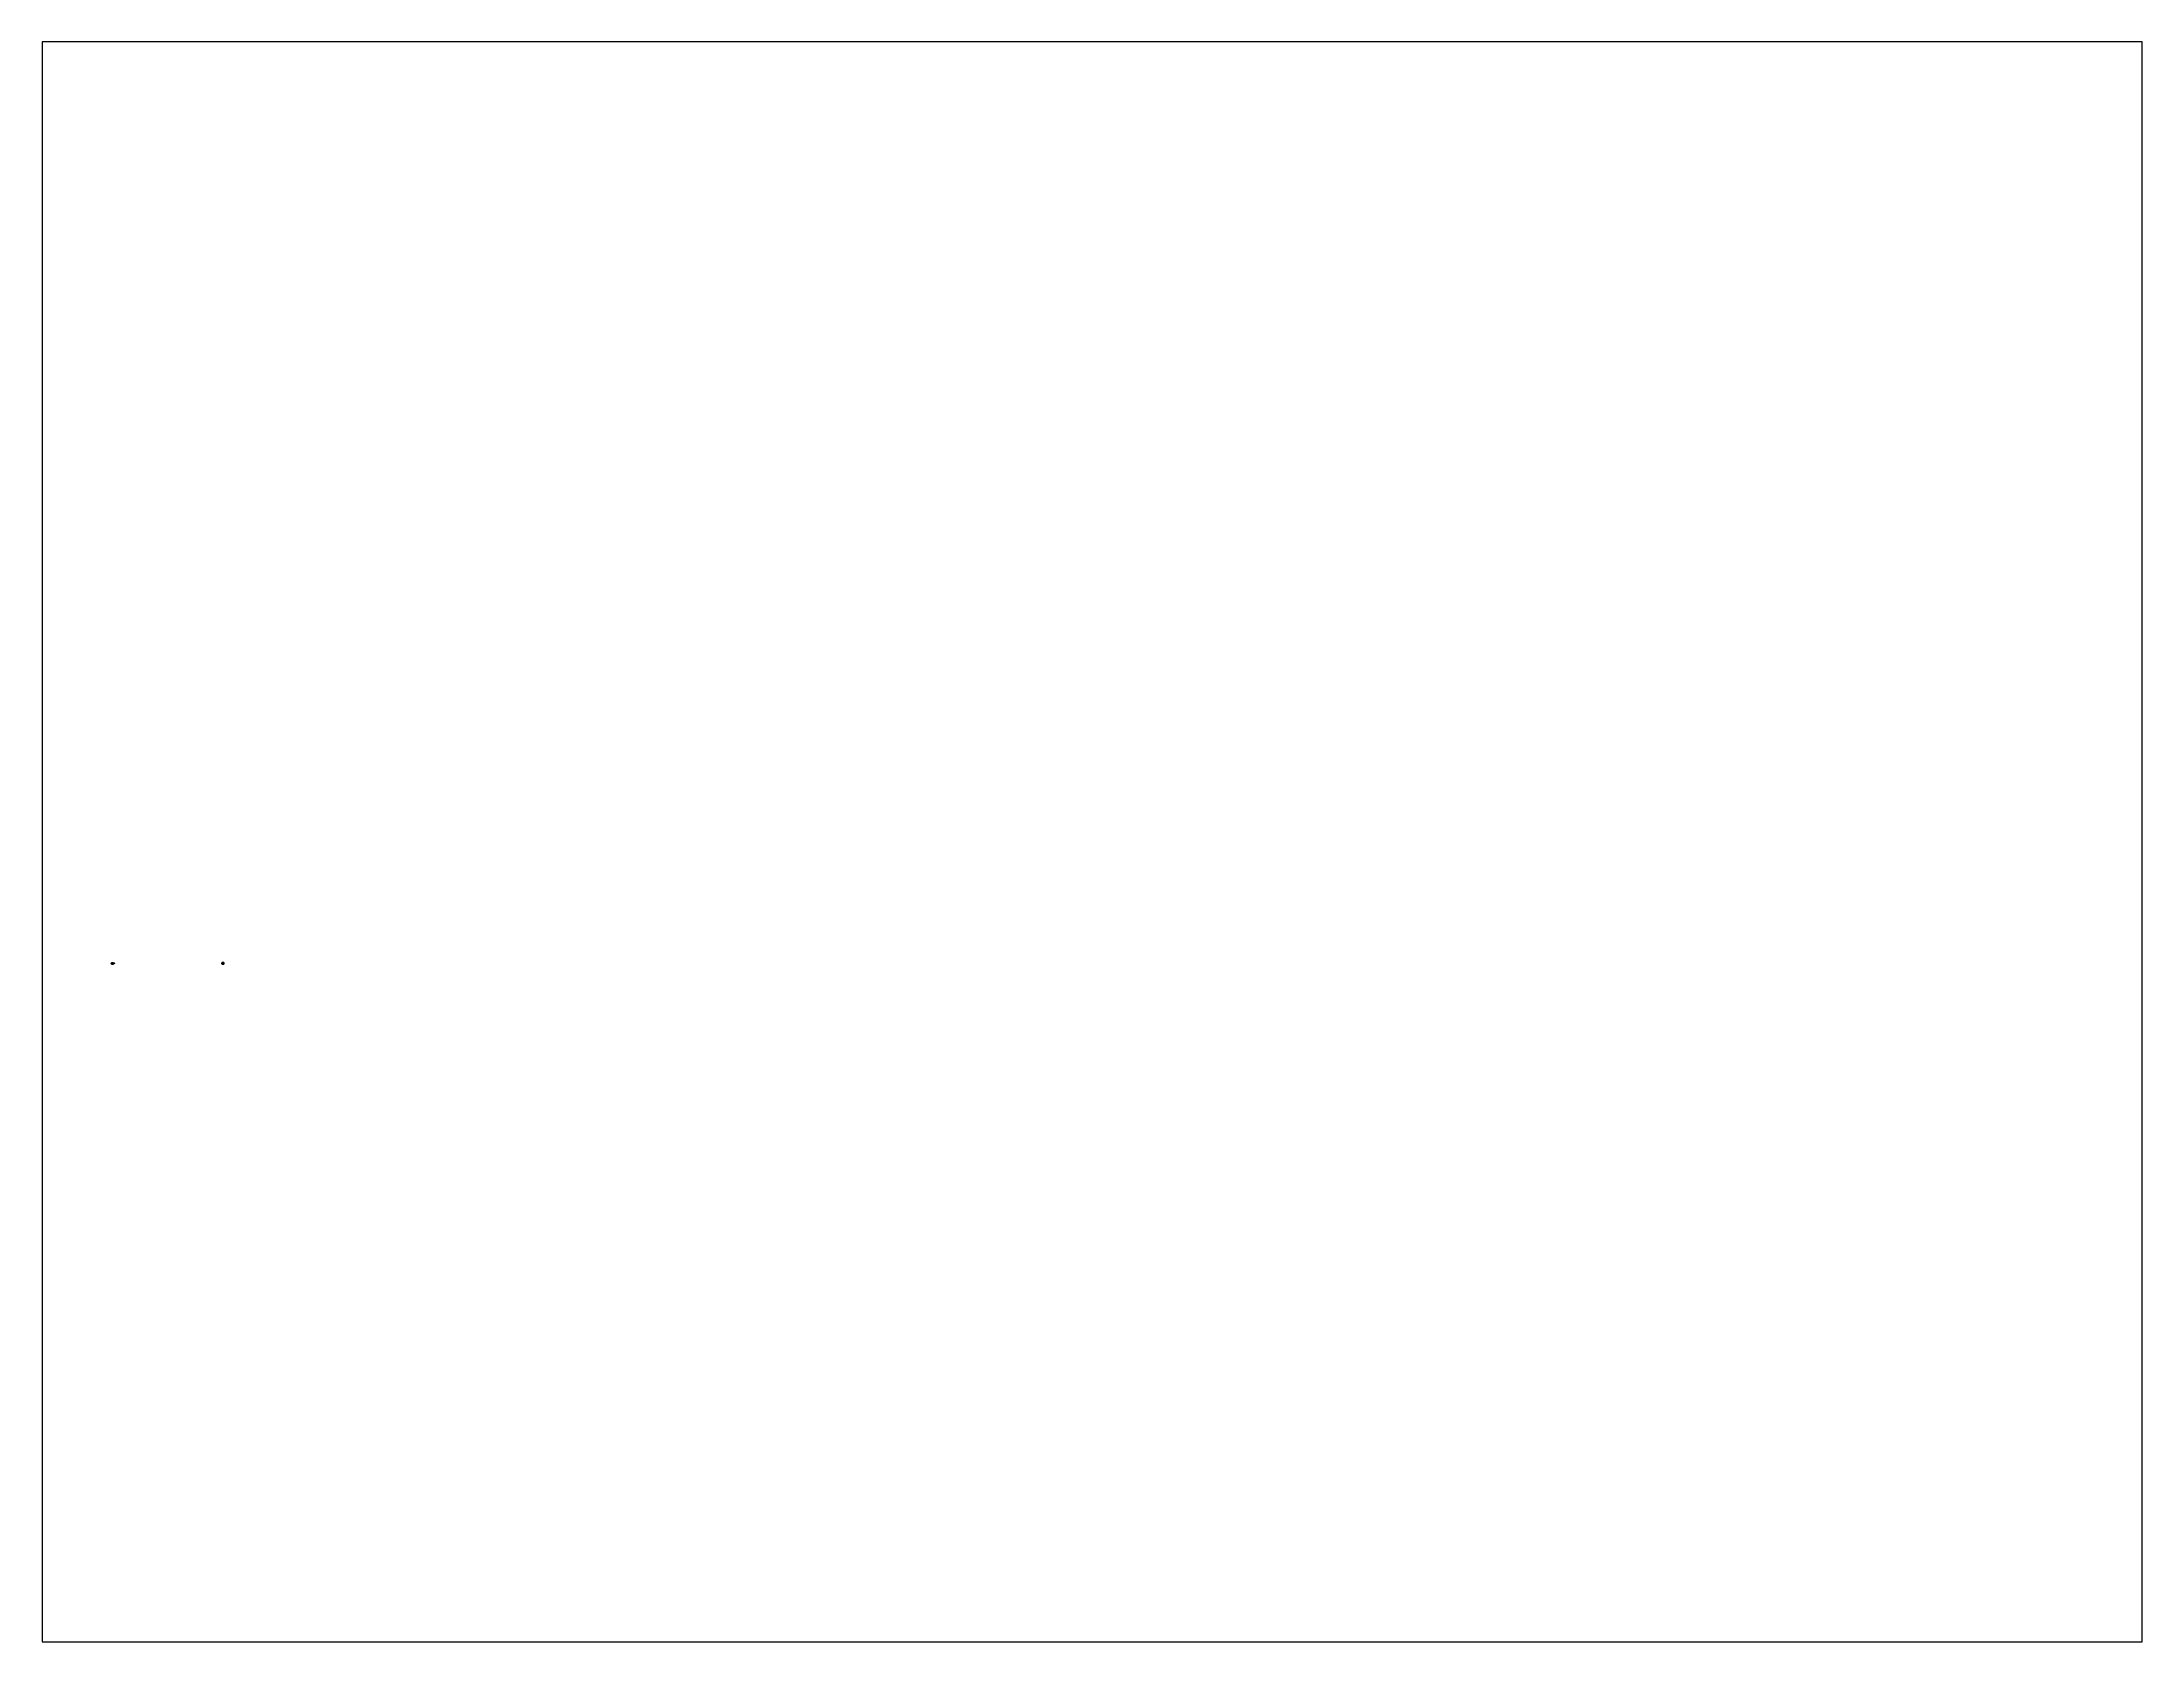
# Paper-space layout 'Layout1' of a CAD drawing. Extents: x 1.05 to 9.45, y 0.8 to 7.2.
# The model-space entities are those that its viewports show. They can reach past a viewport. Long polylines and large blocks are cut down to what shows.
import ezdxf
from ezdxf.enums import TextEntityAlignment as Align

# ---------------------------------------------------------------- set-up
doc = ezdxf.new("R2010")
doc.units = 0
doc.header["$LTSCALE"] = 1000
doc.header["$MEASUREMENT"] = 0
doc.layers.get('0').update_dxf_attribs({"linetype": 'CONTINUOUS'})
doc.styles.add('-宋体', font='', dxfattribs={"width": 0.8})
doc.styles.get('-宋体').set_extended_font_data('SimSun')

msp = doc.modelspace()

# ---------------------------------------------------------------- linework, layer by layer
at = {"color": 7}
for p, q in [((1266371, 308817), (1266371, 308997)), ((1266371, 308997), (1266691, 308997)), ((1266371, 308817), (1266691, 308817)), ((1266453, 308822), (1266453, 308968)), ((1266453, 308968), (1266686, 308968)), ((1266453, 308959), (1266686, 308959)), ((1266453, 308822), (1266686, 308822)), ((1266488, 308968), (1266496, 308959)), ((1266526, 308968), (1266534, 308959)), ((1266564, 308968), (1266572, 308959)), ((1266686, 308822), (1266686, 308968)), ((1266691, 308817), (1266691, 308997)), ((1269106, 308903), (1269179, 308903)), ((1269106, 308894), (1269179, 308894))]:
    msp.add_line(p, q, dxfattribs=at)
at = {"color": 1}
for p, q in [((1266426, 308882), (1266433, 308884)), ((1266464, 308882), (1266426, 308882)), ((1266785, 309034), (1266785, 309222)), ((1266785, 309182), (1268285, 309182)), ((1266785, 309122), (1268285, 309122)), ((1267038, 308841), (1266867, 308841)), ((1266867, 308601), (1266867, 308841)), ((1267036, 308601), (1266867, 308601)), ((1267043, 308836), (1266876, 308836)), ((1266876, 308606), (1266876, 308836)), ((1267047, 308606), (1266876, 308606)), ((1266902, 308926), (1266902, 309151)), ((1266945, 308421), (1266945, 308405)), ((1267020, 308405), (1266945, 308405)), ((1266949, 308661), (1266949, 308641)), ((1267044, 308641), (1266949, 308641)), ((1266950, 308892), (1266950, 308876)), ((1267043, 308876), (1266950, 308876)), ((1266952, 308778), (1266952, 308746)), ((1266953, 308421), (1266953, 308410)), ((1267015, 308410), (1266953, 308410)), ((1266957, 308661), (1266957, 308636)), ((1267049, 308636), (1266957, 308636)), ((1266958, 308892), (1266958, 308871)), ((1267047, 308871), (1266958, 308871)), ((1266958, 308275), (1266958, 308360)), ((1267036, 308360), (1266958, 308360)), ((1266960, 308778), (1266960, 308746)), ((1266965, 308892), (1266965, 308886)), ((1267079, 308886), (1266965, 308886)), ((1266965, 308661), (1266965, 308651)), ((1267080, 308651), (1266965, 308651)), ((1266965, 308275), (1266965, 308355)), ((1267044, 308355), (1266965, 308355)), ((1266967, 308778), (1266967, 308746)), ((1266972, 308661), (1266972, 308646)), ((1267085, 308646), (1266972, 308646)), ((1266973, 308892), (1266973, 308881)), ((1267084, 308881), (1266973, 308881)), ((1266973, 308275), (1266973, 308350)), ((1267052, 308350), (1266973, 308350)), ((1266981, 308275), (1266981, 308345)), ((1267059, 308345), (1266981, 308345)), ((1267021, 308421), (1267015, 308410)), ((1267020, 308926), (1267020, 309151)), ((1267029, 308421), (1267020, 308405)), ((1267026, 308980), (1267026, 309151)), ((1267071, 308661), (1267036, 308601)), ((1267036, 308421), (1267036, 308360)), ((1267070, 308896), (1267038, 308841)), ((1267077, 308896), (1267043, 308836)), ((1267054, 308896), (1267043, 308876)), ((1267056, 308661), (1267044, 308641)), ((1267044, 308421), (1267044, 308355)), ((1267062, 308896), (1267047, 308871)), ((1267079, 308661), (1267047, 308606)), ((1267063, 308661), (1267049, 308636)), ((1267052, 308421), (1267084, 308365)), ((1267052, 308421), (1267052, 308350)), ((1267059, 308421), (1267088, 308370)), ((1267059, 308421), (1267059, 308345)), ((1267070, 308896), (1267104, 308836)), ((1267070, 308661), (1267105, 308601)), ((1267077, 308896), (1267109, 308841)), ((1267078, 308661), (1267110, 308606)), ((1267085, 308896), (1267079, 308886)), ((1267086, 308661), (1267080, 308651)), ((1267092, 308896), (1267084, 308881)), ((1268115, 308365), (1267084, 308365)), ((1267085, 308896), (1267114, 308846)), ((1267085, 308661), (1267115, 308610)), ((1267094, 308661), (1267085, 308646)), ((1268125, 308370), (1267088, 308370)), ((1267092, 308896), (1267118, 308851)), ((1267093, 308661), (1267120, 308615)), ((1267370, 308836), (1267104, 308836)), ((1267441, 308601), (1267105, 308601)), ((1267380, 308841), (1267109, 308841)), ((1267452, 308606), (1267110, 308606)), ((1268153, 308846), (1267114, 308846)), ((1268134, 308610), (1267115, 308610)), ((1268162, 308851), (1267118, 308851)), ((1267119, 308426), (1267160, 308355)), ((1267119, 308426), (1267119, 308345)), ((1267469, 308345), (1267119, 308345)), ((1268143, 308615), (1267120, 308615)), ((1267126, 308426), (1267165, 308360)), ((1267126, 308426), (1267126, 308350)), ((1267477, 308350), (1267126, 308350)), ((1267141, 308980), (1267141, 309148)), ((1267390, 308355), (1267160, 308355)), ((1267400, 308360), (1267165, 308360)), ((1267177, 308426), (1267207, 308375)), ((1267185, 308426), (1267212, 308380)), ((1268134, 308375), (1267207, 308375)), ((1268144, 308380), (1267212, 308380)), ((1267244, 308926), (1267244, 309151)), ((1267280, 308651), (1267280, 308656)), ((1267347, 308651), (1267280, 308651)), ((1267295, 308892), (1267295, 308876)), ((1267385, 308876), (1267295, 308876)), ((1267302, 308892), (1267302, 308886)), ((1267413, 308886), (1267302, 308886)), ((1267310, 308892), (1267310, 308881)), ((1267418, 308881), (1267310, 308881)), ((1267339, 308417), (1267339, 308405)), ((1267411, 308405), (1267339, 308405)), ((1267346, 308417), (1267346, 308410)), ((1267406, 308410), (1267346, 308410)), ((1267347, 308661), (1267347, 308651)), ((1267354, 308417), (1267354, 308395)), ((1267436, 308395), (1267354, 308395)), ((1267362, 308661), (1267362, 308641)), ((1267457, 308641), (1267362, 308641)), ((1267362, 308417), (1267362, 308400)), ((1267431, 308400), (1267362, 308400)), ((1267404, 308896), (1267370, 308836)), ((1267370, 308661), (1267370, 308651)), ((1267485, 308651), (1267370, 308651)), ((1267377, 308661), (1267377, 308646)), ((1267490, 308646), (1267377, 308646)), ((1267412, 308896), (1267380, 308841)), ((1267396, 308896), (1267385, 308876)), ((1267431, 308426), (1267390, 308355)), ((1267438, 308426), (1267400, 308360)), ((1267404, 308896), (1267439, 308836)), ((1267415, 308426), (1267406, 308410)), ((1267411, 308896), (1267443, 308841)), ((1267423, 308426), (1267411, 308405)), ((1267419, 308896), (1267413, 308886)), ((1267427, 308896), (1267418, 308881)), ((1267419, 308896), (1267442, 308856)), ((1267427, 308896), (1267447, 308861)), ((1267446, 308426), (1267431, 308400)), ((1267431, 308426), (1267471, 308355)), ((1267453, 308426), (1267436, 308395)), ((1267438, 308426), (1267476, 308360)), ((1267711, 308836), (1267439, 308836)), ((1267476, 308661), (1267441, 308601)), ((1268172, 308856), (1267442, 308856)), ((1267721, 308841), (1267443, 308841)), ((1267446, 308426), (1267469, 308385)), ((1268181, 308861), (1267447, 308861)), ((1267484, 308661), (1267452, 308606)), ((1267453, 308426), (1267474, 308390)), ((1267468, 308661), (1267457, 308641)), ((1268153, 308385), (1267469, 308385)), ((1267469, 308308), (1267469, 308345)), ((1267732, 308355), (1267471, 308355)), ((1268163, 308390), (1267474, 308390)), ((1267476, 308661), (1267510, 308601)), ((1267742, 308360), (1267476, 308360)), ((1267477, 308308), (1267477, 308350)), ((1267482, 308980), (1267482, 309150)), ((1267484, 308661), (1267515, 308606)), ((1267491, 308661), (1267485, 308651)), ((1267499, 308661), (1267490, 308646)), ((1267491, 308661), (1267514, 308620)), ((1267499, 308661), (1267519, 308625)), ((1267746, 308601), (1267510, 308601)), ((1268153, 308620), (1267514, 308620)), ((1267756, 308606), (1267515, 308606)), ((1268163, 308625), (1267519, 308625)), ((1267585, 308926), (1267585, 309151)), ((1267636, 308892), (1267636, 308876)), ((1267726, 308876), (1267636, 308876)), ((1267644, 308892), (1267644, 308886)), ((1267755, 308886), (1267644, 308886)), ((1267651, 308892), (1267651, 308881)), ((1267760, 308881), (1267651, 308881)), ((1267653, 308660), (1267653, 308641)), ((1267731, 308641), (1267653, 308641)), ((1267753, 308405), (1267654, 308405)), ((1267655, 308418), (1267655, 308405)), ((1267661, 308660), (1267661, 308646)), ((1267756, 308646), (1267661, 308646)), ((1267662, 308418), (1267662, 308410)), ((1267748, 308410), (1267662, 308410)), ((1267668, 308660), (1267668, 308651)), ((1267752, 308651), (1267668, 308651)), ((1267670, 308418), (1267670, 308395)), ((1267778, 308395), (1267670, 308395)), ((1267677, 308418), (1267677, 308400)), ((1267773, 308400), (1267678, 308400)), ((1267745, 308896), (1267711, 308836)), ((1267753, 308896), (1267721, 308841)), ((1267738, 308896), (1267726, 308876)), ((1267742, 308661), (1267731, 308641)), ((1267773, 308426), (1267732, 308355)), ((1267780, 308426), (1267742, 308360)), ((1267745, 308896), (1267780, 308836)), ((1267780, 308661), (1267746, 308601)), ((1267757, 308426), (1267748, 308410)), ((1267758, 308661), (1267752, 308651)), ((1267753, 308896), (1267785, 308841)), ((1267765, 308426), (1267753, 308405)), ((1267761, 308896), (1267755, 308886)), ((1267788, 308661), (1267756, 308606)), ((1267765, 308661), (1267756, 308646)), ((1267768, 308896), (1267760, 308881)), ((1267761, 308896), (1267778, 308866)), ((1267768, 308896), (1267783, 308871)), ((1267788, 308426), (1267773, 308400)), ((1267773, 308426), (1267813, 308355)), ((1268191, 308866), (1267778, 308866)), ((1267795, 308426), (1267778, 308395)), ((1268052, 308836), (1267780, 308836)), ((1267780, 308661), (1267815, 308601)), ((1267780, 308426), (1267818, 308360)), ((1268200, 308871), (1267783, 308871)), ((1268063, 308841), (1267785, 308841)), ((1267788, 308661), (1267820, 308606)), ((1267788, 308426), (1267805, 308395)), ((1267795, 308426), (1267810, 308400)), ((1267796, 308661), (1267813, 308630)), ((1267803, 308661), (1267818, 308635)), ((1268172, 308395), (1267805, 308395)), ((1268182, 308400), (1267810, 308400)), ((1268172, 308630), (1267813, 308630)), ((1268053, 308355), (1267813, 308355)), ((1268059, 308601), (1267815, 308601)), ((1268181, 308635), (1267818, 308635)), ((1268064, 308360), (1267818, 308360)), ((1268070, 308606), (1267820, 308606)), ((1267824, 308980), (1267824, 309150)), ((1267926, 308926), (1267926, 309151)), ((1267979, 308892), (1267979, 308876)), ((1268068, 308876), (1267980, 308876)), ((1267986, 308892), (1267986, 308886)), ((1268096, 308886), (1267987, 308886)), ((1267992, 308661), (1267992, 308646)), ((1268078, 308646), (1267992, 308646)), ((1267994, 308892), (1267994, 308881)), ((1268101, 308881), (1267995, 308881)), ((1267995, 308421), (1267995, 308410)), ((1268077, 308410), (1267995, 308410)), ((1267999, 308661), (1267999, 308651)), ((1268073, 308651), (1267999, 308651)), ((1268003, 308421), (1268003, 308415)), ((1268073, 308415), (1268003, 308415)), ((1268087, 308896), (1268052, 308836)), ((1268094, 308426), (1268053, 308355)), ((1268094, 308661), (1268059, 308601)), ((1268094, 308896), (1268063, 308841)), ((1268101, 308426), (1268064, 308360)), ((1268079, 308896), (1268067, 308876)), ((1268102, 308661), (1268070, 308606)), ((1268079, 308661), (1268073, 308651)), ((1268079, 308426), (1268073, 308415)), ((1268086, 308661), (1268077, 308646)), ((1268086, 308426), (1268077, 308410)), ((1268087, 308896), (1268098, 308875)), ((1268093, 308661), (1268106, 308640)), ((1268094, 308896), (1268103, 308881)), ((1268094, 308426), (1268106, 308405)), ((1268102, 308896), (1268096, 308886)), ((1268232, 308875), (1268098, 308875)), ((1268110, 308896), (1268101, 308881)), ((1268101, 308661), (1268110, 308645)), ((1268101, 308426), (1268110, 308410)), ((1268102, 308896), (1268108, 308886)), ((1268225, 308880), (1268103, 308881)), ((1268247, 308640), (1268106, 308640)), ((1268256, 308405), (1268106, 308405)), ((1268210, 308886), (1268108, 308886)), ((1268109, 308661), (1268115, 308650)), ((1268109, 308426), (1268115, 308415)), ((1268110, 308896), (1268113, 308891)), ((1268256, 308645), (1268110, 308645)), ((1268247, 308410), (1268110, 308410)), ((1268219, 308891), (1268113, 308891)), ((1268191, 308650), (1268115, 308650)), ((1268191, 308415), (1268115, 308415)), ((1268115, 308293), (1268115, 308365)), ((1268115, 308273), (1268120, 308264)), ((1268116, 308661), (1268120, 308655)), ((1268117, 308426), (1268120, 308420)), ((1268200, 308655), (1268120, 308655)), ((1268201, 308420), (1268120, 308420)), ((1268120, 308264), (1268129, 308264)), ((1268125, 308293), (1268125, 308370)), ((1268125, 308273), (1268128, 308266)), ((1268128, 308266), (1268140, 308266)), ((1268134, 308273), (1268129, 308264)), ((1268134, 308588), (1268134, 308610)), ((1268134, 308568), (1268139, 308559)), ((1268134, 308293), (1268134, 308375)), ((1268134, 308273), (1268139, 308264)), ((1268139, 308559), (1268148, 308559)), ((1268139, 308264), (1268148, 308264)), ((1268144, 308273), (1268140, 308266)), ((1268143, 308588), (1268143, 308615)), ((1268143, 308568), (1268147, 308561)), ((1268144, 308293), (1268144, 308380)), ((1268144, 308273), (1268147, 308266)), ((1268147, 308561), (1268159, 308561)), ((1268147, 308266), (1268159, 308266)), ((1268153, 308568), (1268148, 308559)), ((1268153, 308273), (1268148, 308264)), ((1268149, 308894), (1268374, 308894)), ((1268153, 308823), (1268153, 308846)), ((1268153, 308803), (1268158, 308794)), ((1268153, 308588), (1268153, 308620)), ((1268153, 308568), (1268158, 308559)), ((1268153, 308293), (1268153, 308385)), ((1268153, 308273), (1268158, 308264)), ((1268158, 308794), (1268167, 308794)), ((1268158, 308559), (1268167, 308559)), ((1268158, 308264), (1268167, 308264)), ((1268162, 308568), (1268159, 308561)), ((1268163, 308273), (1268159, 308266)), ((1268160, 308749), (1268376, 308749)), ((1268160, 308659), (1268375, 308659)), ((1268160, 308514), (1268376, 308514)), ((1268160, 308424), (1268376, 308424)), ((1268161, 308984), (1268374, 308984)), ((1268162, 308823), (1268162, 308851)), ((1268162, 308803), (1268166, 308796)), ((1268162, 308568), (1268166, 308561)), ((1268163, 308588), (1268163, 308625)), ((1268163, 308293), (1268163, 308390)), ((1268163, 308273), (1268166, 308266)), ((1268165, 308980), (1268165, 309150)), ((1268166, 308796), (1268178, 308796)), ((1268166, 308561), (1268178, 308561)), ((1268166, 308266), (1268178, 308266)), ((1268172, 308803), (1268167, 308794)), ((1268172, 308568), (1268167, 308559)), ((1268172, 308273), (1268167, 308264)), ((1268172, 308823), (1268172, 308856)), ((1268172, 308803), (1268177, 308794)), ((1268172, 308588), (1268172, 308630)), ((1268172, 308568), (1268177, 308559)), ((1268172, 308293), (1268172, 308395)), ((1268172, 308273), (1268177, 308264)), ((1268177, 308794), (1268186, 308794)), ((1268177, 308559), (1268186, 308559)), ((1268177, 308264), (1268186, 308264)), ((1268181, 308803), (1268178, 308796)), ((1268181, 308568), (1268178, 308561)), ((1268182, 308273), (1268178, 308266)), ((1268181, 308823), (1268181, 308861)), ((1268181, 308803), (1268185, 308796)), ((1268181, 308588), (1268181, 308635)), ((1268182, 308568), (1268185, 308561)), ((1268182, 308293), (1268182, 308400)), ((1268182, 308273), (1268185, 308266)), ((1268185, 308796), (1268197, 308796)), ((1268185, 308561), (1268197, 308561)), ((1268185, 308266), (1268197, 308266)), ((1268191, 308803), (1268186, 308794)), ((1268191, 308568), (1268186, 308559)), ((1268191, 308273), (1268186, 308264)), ((1268191, 308823), (1268191, 308866)), ((1268191, 308803), (1268196, 308794)), ((1268191, 308588), (1268191, 308650)), ((1268191, 308568), (1268196, 308559)), ((1268191, 308293), (1268191, 308415)), ((1268191, 308273), (1268196, 308264)), ((1268196, 308794), (1268205, 308794)), ((1268196, 308559), (1268205, 308559)), ((1268196, 308264), (1268205, 308264)), ((1268200, 308803), (1268197, 308796)), ((1268200, 308568), (1268197, 308561)), ((1268201, 308273), (1268197, 308266)), ((1268200, 308823), (1268200, 308871)), ((1268200, 308803), (1268204, 308796)), ((1268200, 308588), (1268200, 308655)), ((1268200, 308568), (1268204, 308561)), ((1268201, 308293), (1268201, 308420)), ((1268201, 308273), (1268204, 308266)), ((1268204, 308796), (1268216, 308796)), ((1268204, 308561), (1268216, 308561)), ((1268204, 308266), (1268216, 308266)), ((1268210, 308803), (1268205, 308794)), ((1268210, 308568), (1268205, 308559)), ((1268210, 308273), (1268205, 308264)), ((1268210, 308823), (1268210, 308886)), ((1268210, 308588), (1268210, 308803)), ((1268210, 308293), (1268210, 308568)), ((1268219, 308803), (1268216, 308796)), ((1268219, 308568), (1268216, 308561)), ((1268220, 308273), (1268216, 308266)), ((1268219, 308823), (1268219, 308891)), ((1268219, 308588), (1268219, 308803)), ((1268219, 308293), (1268219, 308568)), ((1268225, 308894), (1268225, 308880)), ((1268232, 308894), (1268232, 308875)), ((1268234, 308824), (1268325, 308824)), ((1268234, 308589), (1268324, 308589)), ((1268234, 308294), (1268325, 308294)), ((1268247, 308410), (1268247, 308640)), ((1268256, 308405), (1268256, 308645)), ((1268285, 309034), (1268285, 309222)), ((1268285, 309034), (1268433, 309034)), ((1268285, 308114), (1268432, 308114)), ((1268319, 308824), (1268319, 308894)), ((1268319, 308590), (1268319, 308659)), ((1268319, 308294), (1268319, 308423)), ((1268360, 309034), (1268360, 308114)), ((1268416, 309034), (1268416, 308114)), ((1268534, 308937), (1268545, 308937)), ((1268534, 308930), (1268545, 308930)), ((1268546, 308918), (1268534, 308918)), ((1268546, 308910), (1268534, 308910)), ((1268546, 308897), (1268534, 308897)), ((1268554, 308984), (1268539, 308984)), ((1268565, 308972), (1268539, 308972)), ((1268565, 308950), (1268539, 308950)), ((1268542, 308950), (1268542, 308984)), ((1268545, 308930), (1268554, 308941)), ((1268545, 308937), (1268547, 308938)), ((1268546, 308942), (1268546, 309009)), ((1268546, 309006), (1268664, 309006)), ((1268546, 308918), (1268559, 308933)), ((1268559, 308911), (1268546, 308918)), ((1268554, 308905), (1268546, 308910)), ((1268550, 308901), (1268546, 308897)), ((1268554, 308942), (1268554, 309002)), ((1268554, 309000), (1268656, 309000)), ((1268560, 308984), (1268560, 308998)), ((1268560, 308994), (1268650, 308994)), ((1268565, 308972), (1268565, 308991)), ((1268565, 308988), (1268645, 308988)), ((1268645, 308972), (1268645, 308991)), ((1268650, 308984), (1268650, 308999)), ((1268650, 308984), (1268687, 308984)), ((1268650, 308899), (1268687, 308899)), ((1268656, 308942), (1268656, 309002)), ((1268656, 308979), (1268678, 308979)), ((1268656, 308905), (1268678, 308905)), ((1268664, 308938), (1268664, 309009)), ((1268675, 308978), (1268675, 308905)), ((1268684, 308899), (1268684, 308984)), ((1268808, 309063), (1268757, 309063)), ((1268808, 308903), (1268757, 308903)), ((1268808, 309135), (1268758, 309135)), ((1268808, 308975), (1268758, 308975)), ((1268763, 309135), (1268763, 309063)), ((1268763, 308975), (1268763, 308903)), ((1268808, 309131), (1268770, 309131)), ((1268808, 309067), (1268770, 309067)), ((1268808, 308971), (1268770, 308971)), ((1268808, 308907), (1268770, 308907)), ((1268773, 309130), (1268773, 309067)), ((1268773, 308971), (1268773, 308907)), ((1268783, 309058), (1268783, 309014)), ((1268783, 309018), (1268898, 309018)), ((1268783, 308898), (1268783, 308855)), ((1268783, 308858), (1268898, 308858)), ((1268790, 309062), (1268790, 309022)), ((1268790, 309025), (1268892, 309025)), ((1268790, 308903), (1268790, 308863)), ((1268790, 308865), (1268892, 308865)), ((1268796, 309057), (1268796, 309029)), ((1268885, 309032), (1268796, 309032)), ((1268796, 308897), (1268796, 308869)), ((1268885, 308872), (1268796, 308872)), ((1268802, 309061), (1268802, 309037)), ((1268802, 309038), (1268879, 309038)), ((1268802, 308901), (1268802, 308877)), ((1268802, 308879), (1268879, 308879)), ((1268808, 309054), (1268808, 309043)), ((1268808, 309045), (1268873, 309045)), ((1268808, 308894), (1268808, 308884)), ((1268808, 308886), (1268873, 308886)), ((1268813, 309116), (1268813, 309154)), ((1268813, 309151), (1268867, 309151)), ((1268813, 309127), (1268879, 309127)), ((1268813, 309116), (1268879, 309116)), ((1268813, 308956), (1268813, 308994)), ((1268813, 308991), (1268867, 308991)), ((1268813, 308967), (1268879, 308967)), ((1268813, 308956), (1268879, 308956)), ((1268867, 309116), (1268867, 309154)), ((1268867, 308956), (1268867, 308994)), ((1268873, 309054), (1268873, 309043)), ((1268873, 308894), (1268873, 308884)), ((1268878, 309116), (1268878, 309144)), ((1268878, 308956), (1268878, 308984)), ((1268879, 309137), (1268922, 309137)), ((1268879, 309061), (1268922, 309061)), ((1268879, 309061), (1268879, 309037)), ((1268879, 308977), (1268922, 308977)), ((1268879, 308901), (1268922, 308901)), ((1268879, 308901), (1268879, 308877)), ((1268885, 309057), (1268885, 309029)), ((1268885, 308897), (1268885, 308870)), ((1268892, 309135), (1268911, 309135)), ((1268892, 309062), (1268911, 309062)), ((1268892, 309062), (1268892, 309022)), ((1268892, 308976), (1268911, 308976)), ((1268892, 308903), (1268911, 308903)), ((1268892, 308903), (1268892, 308863)), ((1268894, 309144), (1268933, 309144)), ((1268894, 309054), (1268933, 309054)), ((1268894, 308984), (1268933, 308984)), ((1268894, 308894), (1268933, 308894)), ((1268898, 309058), (1268898, 309015)), ((1268898, 308898), (1268898, 308856)), ((1268909, 309135), (1268909, 309062)), ((1268909, 308975), (1268909, 308903)), ((1268919, 309061), (1268919, 309137)), ((1268919, 308901), (1268919, 308977)), ((1268929, 309143), (1268929, 309054)), ((1268929, 308984), (1268929, 308894)), ((1269077, 308898), (1269077, 308851)), ((1269077, 308855), (1269215, 308855)), ((1269083, 308903), (1269083, 308863)), ((1269083, 308865), (1269209, 308865)), ((1269096, 308901), (1269096, 308873)), ((1269096, 308874), (1269203, 308874)), ((1269102, 308894), (1269102, 308882)), ((1269102, 308884), (1269197, 308884)), ((1269197, 308894), (1269197, 308882)), ((1269203, 308901), (1269203, 308873)), ((1269209, 308897), (1269209, 308864)), ((1269215, 308903), (1269215, 308852)), ((1269279, 308888), (1269274, 308888)), ((1269285, 308894), (1269279, 308888)), ((1269290, 308899), (1269282, 308899)), ((1269290, 308890), (1269282, 308890)), ((1269290, 308901), (1269284, 308901)), ((1269285, 308899), (1269285, 308890)), ((1269294, 308896), (1269290, 308901)), ((1269294, 308894), (1269294, 308884)), ((1269294, 308885), (1269301, 308885)), ((1269296, 308901), (1269305, 308901)), ((1269297, 308899), (1269297, 308903)), ((1269298, 308899), (1269298, 308903)), ((1269301, 308894), (1269301, 308884)), ((1372316, 308402), (1372316, 309275)), ((1372575, 309528), (1373661, 309528)), ((1372575, 308146), (1373636, 308146)), ((1373923, 309266), (1373923, 308408))]:
    msp.add_line(p, q, dxfattribs=at)
for p, q in [((1266878, 308643), (1266925, 308643)), ((1266878, 308643), (1266878, 308634)), ((1266878, 308643), (1266925, 308643)), ((1266878, 308643), (1266878, 308634)), ((1266878, 308634), (1266925, 308634)), ((1266878, 308634), (1266925, 308634)), ((1266879, 308643), (1266879, 308634)), ((1266879, 308643), (1266879, 308634)), ((1266881, 308639), (1266882, 308639)), ((1266881, 308639), (1266882, 308639)), ((1266881, 308638), (1266882, 308638)), ((1266881, 308638), (1266882, 308638)), ((1266882, 308641), (1266882, 308639)), ((1266882, 308641), (1266882, 308639)), ((1266882, 308638), (1266882, 308636)), ((1266882, 308638), (1266882, 308636)), ((1266883, 308641), (1266883, 308639)), ((1266883, 308641), (1266883, 308639)), ((1266883, 308639), (1266884, 308639)), ((1266883, 308639), (1266884, 308639)), ((1266883, 308638), (1266883, 308636)), ((1266883, 308638), (1266884, 308638)), ((1266883, 308638), (1266883, 308636)), ((1266883, 308638), (1266884, 308638)), ((1266885, 308643), (1266885, 308634)), ((1266885, 308643), (1266885, 308634)), ((1266886, 308643), (1266886, 308634)), ((1266886, 308643), (1266886, 308634)), ((1266888, 308639), (1266889, 308639)), ((1266888, 308639), (1266889, 308639)), ((1266888, 308638), (1266889, 308638)), ((1266888, 308638), (1266889, 308638)), ((1266889, 308641), (1266889, 308639)), ((1266889, 308641), (1266889, 308639)), ((1266889, 308638), (1266889, 308636)), ((1266889, 308638), (1266889, 308636)), ((1266890, 308641), (1266890, 308639)), ((1266890, 308641), (1266890, 308639)), ((1266890, 308639), (1266891, 308639)), ((1266890, 308639), (1266891, 308639)), ((1266890, 308638), (1266890, 308636)), ((1266890, 308638), (1266891, 308638)), ((1266890, 308638), (1266890, 308636)), ((1266890, 308638), (1266891, 308638)), ((1266893, 308643), (1266893, 308634)), ((1266893, 308643), (1266893, 308634)), ((1266894, 308643), (1266894, 308634)), ((1266894, 308643), (1266894, 308634)), ((1266896, 308639), (1266897, 308639)), ((1266896, 308639), (1266897, 308639)), ((1266896, 308638), (1266897, 308638)), ((1266896, 308638), (1266897, 308638)), ((1266897, 308641), (1266897, 308639)), ((1266897, 308641), (1266897, 308639)), ((1266897, 308638), (1266897, 308636)), ((1266897, 308638), (1266897, 308636)), ((1266898, 308641), (1266898, 308639)), ((1266898, 308641), (1266898, 308639)), ((1266898, 308639), (1266899, 308639)), ((1266898, 308639), (1266899, 308639)), ((1266898, 308638), (1266898, 308636)), ((1266898, 308638), (1266899, 308638)), ((1266898, 308638), (1266898, 308636)), ((1266898, 308638), (1266899, 308638)), ((1266901, 308643), (1266901, 308634)), ((1266901, 308643), (1266901, 308634)), ((1266902, 308643), (1266902, 308634)), ((1266902, 308643), (1266902, 308634)), ((1266903, 308639), (1266905, 308639)), ((1266903, 308639), (1266905, 308639)), ((1266903, 308638), (1266905, 308638)), ((1266903, 308638), (1266905, 308638)), ((1266905, 308641), (1266905, 308639)), ((1266905, 308641), (1266905, 308639)), ((1266905, 308641), (1266905, 308639)), ((1266905, 308641), (1266905, 308639)), ((1266905, 308639), (1266906, 308639)), ((1266905, 308639), (1266906, 308639)), ((1266905, 308638), (1266905, 308636)), ((1266905, 308638), (1266905, 308636)), ((1266905, 308638), (1266906, 308638)), ((1266905, 308638), (1266905, 308636)), ((1266905, 308638), (1266905, 308636)), ((1266905, 308638), (1266906, 308638)), ((1266908, 308643), (1266908, 308634)), ((1266908, 308643), (1266908, 308634)), ((1266909, 308643), (1266909, 308634)), ((1266909, 308643), (1266909, 308634)), ((1266916, 308984), (1266910, 308984)), ((1266910, 308973), (1266912, 308973)), ((1266910, 308950), (1266912, 308950)), ((1266910, 308934), (1266912, 308934)), ((1266910, 308910), (1266912, 308910)), ((1266916, 308899), (1266910, 308899)), ((1266911, 308639), (1266912, 308639)), ((1266911, 308639), (1266912, 308639)), ((1266911, 308638), (1266912, 308638)), ((1266911, 308638), (1266912, 308638)), ((1266912, 308641), (1266912, 308639)), ((1266912, 308641), (1266912, 308639)), ((1266912, 308638), (1266912, 308636)), ((1266912, 308638), (1266912, 308636)), ((1266913, 308641), (1266913, 308639)), ((1266913, 308641), (1266913, 308639)), ((1266913, 308639), (1266914, 308639)), ((1266913, 308639), (1266914, 308639)), ((1266913, 308638), (1266913, 308636)), ((1266913, 308638), (1266914, 308638)), ((1266913, 308638), (1266913, 308636)), ((1266913, 308638), (1266914, 308638)), ((1266916, 308643), (1266916, 308634)), ((1266916, 308643), (1266916, 308634)), ((1266917, 308643), (1266917, 308634)), ((1266917, 308643), (1266917, 308634)), ((1266918, 308746), (1266918, 308693)), ((1266918, 308721), (1266918, 308662)), ((1266919, 308639), (1266920, 308639)), ((1266919, 308639), (1266920, 308639)), ((1266919, 308638), (1266920, 308638)), ((1266919, 308638), (1266920, 308638)), ((1266920, 308641), (1266920, 308639)), ((1266920, 308641), (1266920, 308639)), ((1266920, 308638), (1266920, 308636)), ((1266920, 308638), (1266920, 308636)), ((1266921, 308972), (1267001, 308972)), ((1266921, 308950), (1266921, 308972)), ((1266921, 308950), (1267001, 308950)), ((1266921, 308749), (1267004, 308749)), ((1266921, 308659), (1267004, 308659)), ((1266921, 308641), (1266921, 308639)), ((1266921, 308641), (1266921, 308639)), ((1266921, 308639), (1266922, 308639)), ((1266921, 308639), (1266922, 308639)), ((1266921, 308638), (1266921, 308636)), ((1266921, 308638), (1266922, 308638)), ((1266921, 308638), (1266921, 308636)), ((1266921, 308638), (1266922, 308638)), ((1266924, 308643), (1266924, 308634)), ((1266924, 308643), (1266924, 308634)), ((1266925, 308643), (1266925, 308634)), ((1266925, 308643), (1266925, 308634)), ((1266930, 308740), (1266930, 308749)), ((1266930, 308740), (1266995, 308740)), ((1266930, 308672), (1266930, 308736)), ((1266930, 308736), (1266995, 308736)), ((1266930, 308672), (1266995, 308672)), ((1266930, 308659), (1266930, 308668)), ((1266930, 308668), (1266995, 308668)), ((1266930, 308668), (1266976, 308668)), ((1266930, 308668), (1266930, 308659)), ((1266930, 308668), (1266976, 308668)), ((1266930, 308668), (1266930, 308659)), ((1266930, 308659), (1266976, 308659)), ((1266930, 308659), (1266976, 308659)), ((1266931, 308668), (1266931, 308659)), ((1266931, 308668), (1266931, 308659)), ((1266933, 308664), (1266934, 308664)), ((1266933, 308664), (1266934, 308664)), ((1266933, 308663), (1266934, 308663)), ((1266933, 308663), (1266934, 308663)), ((1266934, 308666), (1266934, 308664)), ((1266934, 308666), (1266934, 308664)), ((1266934, 308663), (1266934, 308661)), ((1266934, 308663), (1266934, 308661)), ((1266934, 308661), (1266934, 308566)), ((1267879, 308566), (1266934, 308566)), ((1266935, 308666), (1266935, 308664)), ((1266935, 308666), (1266935, 308664)), ((1266935, 308664), (1266936, 308664)), ((1266935, 308664), (1266936, 308664)), ((1266935, 308663), (1266935, 308661)), ((1266935, 308663), (1266936, 308663)), ((1266935, 308663), (1266935, 308661)), ((1266935, 308663), (1266936, 308663)), ((1266937, 308668), (1266937, 308659)), ((1266937, 308668), (1266937, 308659)), ((1266938, 308668), (1266938, 308659)), ((1266938, 308668), (1266938, 308659)), ((1266940, 308664), (1266941, 308664)), ((1266940, 308664), (1266941, 308664)), ((1266940, 308663), (1266941, 308663)), ((1266940, 308663), (1266941, 308663)), ((1266941, 308666), (1266941, 308664)), ((1266941, 308666), (1266941, 308664)), ((1266941, 308663), (1266941, 308661)), ((1266941, 308663), (1266941, 308661)), ((1266941, 308428), (1266957, 308428)), ((1266941, 308428), (1266941, 308419)), ((1266941, 308419), (1266957, 308419)), ((1266942, 308666), (1266942, 308664)), ((1266942, 308666), (1266942, 308664)), ((1266942, 308664), (1266943, 308664)), ((1266942, 308664), (1266943, 308664)), ((1266942, 308663), (1266942, 308661)), ((1266942, 308663), (1266943, 308663)), ((1266942, 308663), (1266942, 308661)), ((1266942, 308663), (1266943, 308663)), ((1266942, 308661), (1266942, 308571)), ((1267885, 308571), (1266942, 308571)), ((1266942, 308428), (1266942, 308419)), ((1266944, 308423), (1266945, 308423)), ((1266944, 308423), (1266945, 308423)), ((1266945, 308668), (1266945, 308659)), ((1266945, 308668), (1266945, 308659)), ((1266945, 308425), (1266945, 308423)), ((1266945, 308423), (1266945, 308421)), ((1266946, 308899), (1266977, 308899)), ((1266946, 308899), (1266946, 308890)), ((1266946, 308890), (1266977, 308890)), ((1266946, 308668), (1266946, 308659)), ((1266946, 308668), (1266946, 308659)), ((1266946, 308425), (1266946, 308423)), ((1266946, 308423), (1266946, 308421)), ((1266946, 308423), (1266947, 308423)), ((1266946, 308423), (1266947, 308423)), ((1266947, 308899), (1266947, 308890)), ((1266947, 308776), (1266947, 308784)), ((1266947, 308784), (1266972, 308784)), ((1266947, 308776), (1266972, 308776)), ((1266947, 308740), (1266947, 308748)), ((1266947, 308748), (1266972, 308748)), ((1266947, 308740), (1266972, 308740)), ((1266948, 308894), (1266950, 308894)), ((1266948, 308664), (1266949, 308664)), ((1266948, 308664), (1266949, 308664)), ((1266948, 308663), (1266949, 308663)), ((1266948, 308663), (1266949, 308663)), ((1266948, 308428), (1266948, 308419)), ((1266948, 308895), (1266950, 308895)), ((1266949, 308776), (1266949, 308784)), ((1266949, 308740), (1266949, 308748)), ((1266949, 308666), (1266949, 308664)), ((1266949, 308666), (1266949, 308664)), ((1266949, 308663), (1266949, 308661)), ((1266949, 308663), (1266949, 308661)), ((1266949, 308428), (1266949, 308419)), ((1266950, 308897), (1266950, 308895)), ((1266950, 308897), (1266950, 308895)), ((1266950, 308895), (1266951, 308895)), ((1266950, 308894), (1266950, 308892)), ((1266950, 308894), (1266950, 308892)), ((1266950, 308894), (1266951, 308894)), ((1266950, 308666), (1266950, 308664)), ((1266950, 308666), (1266950, 308664)), ((1266950, 308664), (1266951, 308664)), ((1266950, 308664), (1266951, 308664)), ((1266950, 308663), (1266950, 308661)), ((1266950, 308663), (1266951, 308663)), ((1266950, 308663), (1266950, 308661)), ((1266950, 308663), (1266951, 308663)), ((1266951, 308781), (1266952, 308781)), ((1266951, 308780), (1266952, 308780)), ((1266951, 308745), (1266952, 308745)), ((1266951, 308744), (1266952, 308744)), ((1266951, 308423), (1266952, 308423)), ((1266951, 308423), (1266952, 308423)), ((1266952, 308782), (1266952, 308781)), ((1266952, 308780), (1266952, 308778)), ((1266952, 308746), (1266952, 308745)), ((1266952, 308744), (1266952, 308742)), ((1266952, 308425), (1266952, 308423)), ((1266952, 308423), (1266952, 308421)), ((1266953, 308899), (1266953, 308890)), ((1266953, 308782), (1266953, 308781)), ((1266953, 308781), (1266953, 308781)), ((1266953, 308780), (1266953, 308778)), ((1266953, 308780), (1266953, 308780)), ((1266953, 308746), (1266953, 308745)), ((1266953, 308745), (1266953, 308745)), ((1266953, 308744), (1266953, 308742)), ((1266953, 308744), (1266953, 308744)), ((1266953, 308668), (1266953, 308659)), ((1266953, 308668), (1266953, 308659)), ((1266953, 308425), (1266953, 308423)), ((1266953, 308423), (1266953, 308421)), ((1266953, 308423), (1266954, 308423)), ((1266953, 308423), (1266954, 308423)), ((1266953, 308278), (1266985, 308278)), ((1266953, 308278), (1266953, 308269)), ((1266953, 308269), (1266985, 308269)), ((1266954, 308899), (1266954, 308890)), ((1266954, 308668), (1266954, 308659)), ((1266954, 308668), (1266954, 308659)), ((1266954, 308278), (1266954, 308269)), ((1266955, 308776), (1266955, 308784)), ((1266955, 308740), (1266955, 308748)), ((1266955, 308664), (1266956, 308664)), ((1266955, 308664), (1266956, 308664)), ((1266955, 308663), (1266956, 308663)), ((1266955, 308663), (1266956, 308663)), ((1266956, 308895), (1266957, 308895)), ((1266956, 308894), (1266957, 308894)), ((1266956, 308666), (1266956, 308664)), ((1266956, 308666), (1266956, 308664)), ((1266956, 308663), (1266956, 308661)), ((1266956, 308663), (1266956, 308661)), ((1266956, 308428), (1266956, 308419)), ((1266956, 308273), (1266957, 308273)), ((1266956, 308272), (1266957, 308272)), ((1266957, 308897), (1266957, 308895)), ((1266957, 308894), (1266957, 308892)), ((1266957, 308776), (1266957, 308784)), ((1266957, 308740), (1266957, 308748)), ((1266957, 308666), (1266957, 308664)), ((1266957, 308666), (1266957, 308664)), ((1266957, 308664), (1266958, 308664)), ((1266957, 308664), (1266958, 308664)), ((1266957, 308663), (1266957, 308661)), ((1266957, 308663), (1266958, 308663)), ((1266957, 308663), (1266957, 308661)), ((1266957, 308663), (1266958, 308663)), ((1266957, 308428), (1266957, 308419)), ((1266957, 308275), (1266957, 308273)), ((1266957, 308272), (1266957, 308270)), ((1266958, 308897), (1266958, 308895)), ((1266958, 308895), (1266959, 308895)), ((1266958, 308894), (1266958, 308892)), ((1266958, 308894), (1266959, 308894)), ((1266958, 308275), (1266958, 308273)), ((1266958, 308273), (1266959, 308273)), ((1266958, 308272), (1266958, 308270)), ((1266958, 308272), (1266959, 308272)), ((1266959, 308782), (1266959, 308781)), ((1266959, 308781), (1266959, 308781)), ((1266959, 308780), (1266959, 308778)), ((1266959, 308780), (1266959, 308780)), ((1266959, 308746), (1266959, 308745)), ((1266959, 308745), (1266959, 308745)), ((1266959, 308744), (1266959, 308742)), ((1266959, 308744), (1266959, 308744)), ((1266960, 308782), (1266960, 308781)), ((1266960, 308781), (1266961, 308781)), ((1266960, 308780), (1266960, 308778)), ((1266960, 308780), (1266961, 308780)), ((1266960, 308746), (1266960, 308745)), ((1266960, 308745), (1266961, 308745)), ((1266960, 308744), (1266960, 308742)), ((1266960, 308744), (1266961, 308744)), ((1266960, 308668), (1266960, 308659)), ((1266960, 308668), (1266960, 308659)), ((1266961, 308899), (1266961, 308890)), ((1266961, 308668), (1266961, 308659)), ((1266961, 308668), (1266961, 308659)), ((1266961, 308278), (1266961, 308269)), ((1266962, 308899), (1266962, 308890)), ((1266962, 308278), (1266962, 308269)), ((1266963, 308776), (1266963, 308784)), ((1266963, 308740), (1266963, 308748)), ((1266963, 308664), (1266964, 308664)), ((1266963, 308664), (1266964, 308664)), ((1266963, 308663), (1266964, 308663)), ((1266963, 308663), (1266964, 308663)), ((1266964, 308895), (1266965, 308895)), ((1266964, 308894), (1266965, 308894)), ((1266964, 308776), (1266964, 308784)), ((1266964, 308740), (1266964, 308748)), ((1266964, 308666), (1266964, 308664)), ((1266964, 308666), (1266964, 308664)), ((1266964, 308663), (1266964, 308661)), ((1266964, 308663), (1266964, 308661)), ((1266964, 308273), (1266965, 308273)), ((1266964, 308272), (1266965, 308272)), ((1266965, 308897), (1266965, 308895)), ((1266965, 308894), (1266965, 308892)), ((1266965, 308666), (1266965, 308664)), ((1266965, 308666), (1266965, 308664)), ((1266965, 308664), (1266966, 308664)), ((1266965, 308664), (1266966, 308664)), ((1266965, 308663), (1266965, 308661)), ((1266965, 308663), (1266966, 308663)), ((1266965, 308663), (1266965, 308661)), ((1266965, 308663), (1266966, 308663)), ((1266965, 308275), (1266965, 308273)), ((1266965, 308272), (1266965, 308270)), ((1266966, 308897), (1266966, 308895)), ((1266966, 308895), (1266967, 308895)), ((1266966, 308894), (1266966, 308892)), ((1266966, 308894), (1266967, 308894)), ((1266966, 308781), (1266967, 308781)), ((1266966, 308780), (1266967, 308780)), ((1266966, 308745), (1266967, 308745)), ((1266966, 308744), (1266967, 308744)), ((1266966, 308275), (1266966, 308273)), ((1266966, 308273), (1266967, 308273)), ((1266966, 308272), (1266966, 308270)), ((1266966, 308272), (1266967, 308272)), ((1266967, 308782), (1266967, 308781)), ((1266967, 308780), (1266967, 308778)), ((1266967, 308746), (1266967, 308745)), ((1266967, 308744), (1266967, 308742)), ((1266968, 308782), (1266968, 308781)), ((1266968, 308781), (1266968, 308781)), ((1266968, 308780), (1266968, 308778)), ((1266968, 308780), (1266968, 308780)), ((1266968, 308746), (1266968, 308745)), ((1266968, 308745), (1266968, 308745)), ((1266968, 308744), (1266968, 308742)), ((1266968, 308744), (1266968, 308744)), ((1266968, 308668), (1266968, 308659)), ((1266968, 308668), (1266968, 308659)), ((1266969, 308899), (1266969, 308890)), ((1266969, 308668), (1266969, 308659)), ((1266969, 308668), (1266969, 308659)), ((1266969, 308278), (1266969, 308269)), ((1266970, 308899), (1266970, 308890)), ((1266970, 308776), (1266970, 308784)), ((1266970, 308740), (1266970, 308748)), ((1266970, 308278), (1266970, 308269)), ((1266971, 308895), (1266972, 308895)), ((1266971, 308894), (1266972, 308894)), ((1266971, 308664), (1266972, 308664)), ((1266971, 308664), (1266972, 308664)), ((1266971, 308663), (1266972, 308663)), ((1266971, 308663), (1266972, 308663)), ((1266972, 308897), (1266972, 308895)), ((1266972, 308894), (1266972, 308892)), ((1266972, 308776), (1266972, 308784)), ((1266972, 308740), (1266972, 308748)), ((1266972, 308666), (1266972, 308664)), ((1266972, 308666), (1266972, 308664)), ((1266972, 308663), (1266972, 308661)), ((1266972, 308663), (1266972, 308661)), ((1266972, 308273), (1266973, 308273)), ((1266972, 308272), (1266973, 308272)), ((1266973, 308897), (1266973, 308895)), ((1266973, 308895), (1266974, 308895)), ((1266973, 308894), (1266973, 308892)), ((1266973, 308894), (1266974, 308894)), ((1266973, 308666), (1266973, 308664)), ((1266973, 308666), (1266973, 308664)), ((1266973, 308664), (1266974, 308664)), ((1266973, 308664), (1266974, 308664)), ((1266973, 308663), (1266973, 308661)), ((1266973, 308663), (1266974, 308663)), ((1266973, 308663), (1266973, 308661)), ((1266973, 308663), (1266974, 308663)), ((1266973, 308275), (1266973, 308273)), ((1266973, 308275), (1266973, 308273)), ((1266973, 308273), (1266974, 308273)), ((1266973, 308272), (1266973, 308270)), ((1266973, 308272), (1266973, 308270)), ((1266973, 308272), (1266974, 308272)), ((1266975, 308668), (1266975, 308659)), ((1266975, 308668), (1266975, 308659)), ((1266976, 308899), (1266976, 308890)), ((1266976, 308668), (1266976, 308659)), ((1266976, 308668), (1266976, 308659)), ((1266976, 308278), (1266976, 308269)), ((1266977, 308899), (1266977, 308890)), ((1266977, 308278), (1266977, 308269)), ((1266979, 308273), (1266980, 308273)), ((1266979, 308272), (1266980, 308272)), ((1266980, 308275), (1266980, 308273)), ((1266980, 308272), (1266980, 308270)), ((1266981, 308275), (1266981, 308273)), ((1266981, 308273), (1266982, 308273)), ((1266981, 308272), (1266981, 308270)), ((1266981, 308272), (1266982, 308272)), ((1266984, 308278), (1266984, 308269)), ((1266985, 308278), (1266985, 308269)), ((1266995, 308740), (1266995, 308749)), ((1266995, 308672), (1266995, 308736)), ((1266995, 308659), (1266995, 308668)), ((1267001, 308950), (1267001, 308972)), ((1267012, 308984), (1267006, 308984)), ((1267012, 308899), (1267006, 308899)), ((1267007, 308746), (1267007, 308687)), ((1267007, 308721), (1267007, 308662)), ((1267010, 308973), (1267012, 308973)), ((1267010, 308950), (1267012, 308950)), ((1267010, 308934), (1267012, 308934)), ((1267010, 308910), (1267012, 308910)), ((1267017, 308428), (1267064, 308428)), ((1267017, 308428), (1267017, 308419)), ((1267017, 308428), (1267064, 308428)), ((1267017, 308428), (1267017, 308419)), ((1267017, 308419), (1267064, 308419)), ((1267017, 308419), (1267064, 308419)), ((1267018, 308428), (1267018, 308419)), ((1267018, 308428), (1267018, 308419)), ((1267020, 308423), (1267021, 308423)), ((1267020, 308423), (1267021, 308423)), ((1267020, 308423), (1267021, 308423)), ((1267020, 308423), (1267021, 308423)), ((1267021, 308426), (1267021, 308423)), ((1267021, 308426), (1267021, 308423)), ((1267021, 308423), (1267021, 308421)), ((1267021, 308423), (1267021, 308421)), ((1267022, 308426), (1267022, 308423)), ((1267022, 308426), (1267022, 308423)), ((1267022, 308423), (1267022, 308421)), ((1267022, 308423), (1267023, 308423)), ((1267022, 308423), (1267023, 308423)), ((1267022, 308423), (1267022, 308421)), ((1267022, 308423), (1267023, 308423)), ((1267022, 308423), (1267023, 308423)), ((1267025, 308428), (1267025, 308419)), ((1267025, 308428), (1267025, 308419)), ((1267026, 308428), (1267026, 308419)), ((1267026, 308428), (1267026, 308419)), ((1267027, 308423), (1267028, 308423)), ((1267027, 308423), (1267028, 308423)), ((1267027, 308423), (1267028, 308423)), ((1267027, 308423), (1267028, 308423)), ((1267028, 308426), (1267028, 308423)), ((1267028, 308426), (1267028, 308423)), ((1267028, 308423), (1267028, 308421)), ((1267028, 308423), (1267028, 308421)), ((1267029, 308426), (1267029, 308423)), ((1267029, 308426), (1267029, 308423)), ((1267029, 308423), (1267029, 308421)), ((1267029, 308423), (1267030, 308423)), ((1267029, 308423), (1267030, 308423)), ((1267029, 308423), (1267029, 308421)), ((1267029, 308423), (1267030, 308423)), ((1267029, 308423), (1267030, 308423)), ((1267032, 308428), (1267032, 308419)), ((1267032, 308428), (1267032, 308419)), ((1267033, 308428), (1267033, 308419)), ((1267033, 308428), (1267033, 308419)), ((1267035, 308423), (1267036, 308423)), ((1267035, 308423), (1267036, 308423)), ((1267035, 308423), (1267036, 308423)), ((1267035, 308423), (1267036, 308423)), ((1267036, 308426), (1267036, 308423)), ((1267036, 308426), (1267036, 308423)), ((1267036, 308423), (1267036, 308421)), ((1267036, 308423), (1267036, 308421)), ((1267037, 308426), (1267037, 308423)), ((1267037, 308426), (1267037, 308423)), ((1267037, 308423), (1267037, 308421)), ((1267037, 308423), (1267038, 308423)), ((1267037, 308423), (1267038, 308423)), ((1267037, 308423), (1267037, 308421)), ((1267037, 308423), (1267038, 308423)), ((1267037, 308423), (1267038, 308423)), ((1267039, 308981), (1267039, 308929)), ((1267039, 308956), (1267039, 308897)), ((1267039, 308746), (1267039, 308693)), ((1267039, 308721), (1267039, 308662)), ((1267040, 308428), (1267040, 308419)), ((1267040, 308428), (1267040, 308419)), ((1267041, 308428), (1267041, 308419)), ((1267041, 308428), (1267041, 308419)), ((1267042, 308984), (1267125, 308984)), ((1267042, 308894), (1267125, 308894)), ((1267042, 308749), (1267125, 308749)), ((1267042, 308659), (1267125, 308659)), ((1267043, 308423), (1267044, 308423)), ((1267043, 308423), (1267044, 308423)), ((1267043, 308423), (1267044, 308423)), ((1267043, 308423), (1267044, 308423)), ((1267044, 308426), (1267044, 308423)), ((1267044, 308426), (1267044, 308423)), ((1267044, 308423), (1267044, 308421)), ((1267044, 308423), (1267044, 308421)), ((1267045, 308426), (1267045, 308423)), ((1267045, 308426), (1267045, 308423)), ((1267045, 308423), (1267045, 308421)), ((1267045, 308423), (1267046, 308423)), ((1267045, 308423), (1267046, 308423)), ((1267045, 308423), (1267045, 308421)), ((1267045, 308423), (1267046, 308423)), ((1267045, 308423), (1267046, 308423)), ((1267047, 308428), (1267047, 308419)), ((1267047, 308428), (1267047, 308419)), ((1267048, 308428), (1267048, 308419)), ((1267048, 308428), (1267048, 308419)), ((1267050, 308903), (1267097, 308903)), ((1267050, 308903), (1267050, 308894)), ((1267050, 308894), (1267097, 308894)), ((1267050, 308423), (1267051, 308423)), ((1267050, 308423), (1267051, 308423)), ((1267050, 308423), (1267051, 308423)), ((1267050, 308423), (1267051, 308423)), ((1267051, 308975), (1267051, 308984)), ((1267051, 308975), (1267116, 308975)), ((1267051, 308971), (1267116, 308971)), ((1267051, 308907), (1267051, 308971)), ((1267051, 308907), (1267116, 308907)), ((1267051, 308894), (1267051, 308903)), ((1267051, 308903), (1267116, 308903)), ((1267051, 308903), (1267051, 308894)), ((1267051, 308740), (1267051, 308749)), ((1267051, 308740), (1267116, 308740)), ((1267051, 308672), (1267051, 308736)), ((1267051, 308736), (1267116, 308736)), ((1267051, 308672), (1267116, 308672)), ((1267051, 308659), (1267051, 308668)), ((1267051, 308668), (1267116, 308668)), ((1267051, 308668), (1267098, 308668)), ((1267051, 308668), (1267051, 308659)), ((1267051, 308668), (1267098, 308668)), ((1267051, 308668), (1267051, 308659)), ((1267051, 308659), (1267098, 308659)), ((1267051, 308659), (1267098, 308659)), ((1267051, 308426), (1267051, 308423)), ((1267051, 308426), (1267051, 308423)), ((1267051, 308423), (1267051, 308421)), ((1267051, 308423), (1267051, 308421)), ((1267052, 308668), (1267052, 308659)), ((1267052, 308668), (1267052, 308659)), ((1267052, 308426), (1267052, 308423)), ((1267052, 308426), (1267052, 308423)), ((1267052, 308423), (1267052, 308421)), ((1267052, 308423), (1267053, 308423)), ((1267052, 308423), (1267053, 308423)), ((1267052, 308423), (1267052, 308421)), ((1267052, 308423), (1267053, 308423)), ((1267052, 308423), (1267053, 308423)), ((1267053, 308899), (1267054, 308899)), ((1267053, 308898), (1267054, 308898)), ((1267054, 308901), (1267054, 308899)), ((1267054, 308898), (1267054, 308896)), ((1267054, 308664), (1267055, 308664)), ((1267054, 308664), (1267055, 308664)), ((1267054, 308663), (1267055, 308663)), ((1267054, 308663), (1267055, 308663)), ((1267055, 308901), (1267055, 308899)), ((1267055, 308899), (1267056, 308899)), ((1267055, 308898), (1267055, 308896)), ((1267055, 308898), (1267056, 308898)), ((1267055, 308666), (1267055, 308664)), ((1267055, 308666), (1267055, 308664)), ((1267055, 308663), (1267055, 308661)), ((1267055, 308663), (1267055, 308661)), ((1267055, 308428), (1267055, 308419)), ((1267055, 308428), (1267055, 308419)), ((1267056, 308666), (1267056, 308664)), ((1267056, 308666), (1267056, 308664)), ((1267056, 308664), (1267057, 308664)), ((1267056, 308664), (1267057, 308664)), ((1267056, 308663), (1267056, 308661)), ((1267056, 308663), (1267057, 308663)), ((1267056, 308663), (1267056, 308661)), ((1267056, 308663), (1267057, 308663)), ((1267056, 308428), (1267056, 308419)), ((1267056, 308428), (1267056, 308419)), ((1267058, 308903), (1267058, 308894)), ((1267058, 308423), (1267059, 308423)), ((1267058, 308423), (1267059, 308423)), ((1267058, 308423), (1267059, 308423)), ((1267058, 308423), (1267059, 308423)), ((1267059, 308903), (1267059, 308894)), ((1267059, 308668), (1267059, 308659)), ((1267059, 308668), (1267059, 308659)), ((1267059, 308426), (1267059, 308423)), ((1267059, 308426), (1267059, 308423)), ((1267059, 308423), (1267059, 308421)), ((1267059, 308423), (1267059, 308421)), ((1267060, 308899), (1267061, 308899)), ((1267060, 308898), (1267061, 308898)), ((1267060, 308668), (1267060, 308659)), ((1267060, 308668), (1267060, 308659)), ((1267060, 308426), (1267060, 308423)), ((1267060, 308426), (1267060, 308423)), ((1267060, 308423), (1267060, 308421)), ((1267060, 308423), (1267061, 308423)), ((1267060, 308423), (1267061, 308423)), ((1267060, 308423), (1267060, 308421)), ((1267060, 308423), (1267061, 308423)), ((1267060, 308423), (1267061, 308423)), ((1267061, 308901), (1267061, 308899)), ((1267061, 308898), (1267061, 308896)), ((1267061, 308664), (1267062, 308664)), ((1267061, 308664), (1267062, 308664)), ((1267061, 308663), (1267062, 308663)), ((1267061, 308663), (1267062, 308663)), ((1267062, 308901), (1267062, 308899)), ((1267062, 308899), (1267063, 308899)), ((1267062, 308898), (1267062, 308896)), ((1267062, 308898), (1267063, 308898)), ((1267062, 308666), (1267062, 308664)), ((1267062, 308666), (1267062, 308664)), ((1267062, 308663), (1267062, 308661)), ((1267062, 308663), (1267062, 308661)), ((1267063, 308666), (1267063, 308664)), ((1267063, 308666), (1267063, 308664)), ((1267063, 308664), (1267064, 308664)), ((1267063, 308664), (1267064, 308664)), ((1267063, 308663), (1267063, 308661)), ((1267063, 308663), (1267064, 308663)), ((1267063, 308663), (1267063, 308661)), ((1267063, 308663), (1267064, 308663)), ((1267063, 308428), (1267063, 308419)), ((1267063, 308428), (1267063, 308419)), ((1267064, 308428), (1267064, 308419)), ((1267064, 308428), (1267064, 308419)), ((1267065, 308903), (1267065, 308894)), ((1267066, 308903), (1267066, 308894)), ((1267066, 308668), (1267066, 308659)), ((1267066, 308668), (1267066, 308659)), ((1267067, 308668), (1267067, 308659)), ((1267067, 308668), (1267067, 308659)), ((1267068, 308899), (1267069, 308899)), ((1267068, 308898), (1267069, 308898)), ((1267069, 308901), (1267069, 308899)), ((1267069, 308898), (1267069, 308896)), ((1267069, 308664), (1267070, 308664)), ((1267069, 308664), (1267070, 308664)), ((1267069, 308663), (1267070, 308663)), ((1267069, 308663), (1267070, 308663)), ((1267070, 308901), (1267070, 308899)), ((1267070, 308899), (1267071, 308899)), ((1267070, 308898), (1267070, 308896)), ((1267070, 308898), (1267071, 308898)), ((1267070, 308666), (1267070, 308664)), ((1267070, 308666), (1267070, 308664)), ((1267070, 308663), (1267070, 308661)), ((1267070, 308663), (1267070, 308661)), ((1267071, 308666), (1267071, 308664)), ((1267071, 308666), (1267071, 308664)), ((1267071, 308664), (1267072, 308664)), ((1267071, 308664), (1267072, 308664)), ((1267071, 308663), (1267071, 308661)), ((1267071, 308663), (1267072, 308663)), ((1267071, 308663), (1267071, 308661)), ((1267071, 308663), (1267072, 308663)), ((1267073, 308903), (1267073, 308894)), ((1267074, 308903), (1267074, 308894)), ((1267074, 308668), (1267074, 308659)), ((1267074, 308668), (1267074, 308659)), ((1267075, 308668), (1267075, 308659)), ((1267075, 308668), (1267075, 308659)), ((1267076, 308899), (1267077, 308899)), ((1267076, 308898), (1267077, 308898)), ((1267077, 308901), (1267077, 308899)), ((1267077, 308898), (1267077, 308896)), ((1267077, 308664), (1267078, 308664)), ((1267077, 308664), (1267078, 308664)), ((1267077, 308663), (1267078, 308663)), ((1267077, 308663), (1267078, 308663)), ((1267078, 308901), (1267078, 308899)), ((1267078, 308899), (1267079, 308899)), ((1267078, 308898), (1267078, 308896)), ((1267078, 308898), (1267079, 308898)), ((1267078, 308666), (1267078, 308664)), ((1267078, 308666), (1267078, 308664)), ((1267078, 308663), (1267078, 308661)), ((1267078, 308663), (1267078, 308661)), ((1267079, 308666), (1267079, 308664)), ((1267079, 308666), (1267079, 308664)), ((1267079, 308664), (1267080, 308664)), ((1267079, 308664), (1267080, 308664)), ((1267079, 308663), (1267079, 308661)), ((1267079, 308663), (1267080, 308663)), ((1267079, 308663), (1267079, 308661)), ((1267079, 308663), (1267080, 308663)), ((1267080, 308903), (1267080, 308894)), ((1267081, 308903), (1267081, 308894)), ((1267081, 308668), (1267081, 308659)), ((1267081, 308668), (1267081, 308659)), ((1267082, 308668), (1267082, 308659)), ((1267082, 308668), (1267082, 308659)), ((1267083, 308899), (1267084, 308899)), ((1267083, 308898), (1267084, 308898)), ((1267084, 308901), (1267084, 308899)), ((1267084, 308898), (1267084, 308896)), ((1267084, 308664), (1267085, 308664)), ((1267084, 308664), (1267085, 308664)), ((1267084, 308663), (1267085, 308663)), ((1267084, 308663), (1267085, 308663)), ((1267085, 308901), (1267085, 308899)), ((1267085, 308899), (1267086, 308899)), ((1267085, 308898), (1267085, 308896)), ((1267085, 308898), (1267086, 308898)), ((1267085, 308666), (1267085, 308664)), ((1267085, 308666), (1267085, 308664)), ((1267085, 308663), (1267085, 308661)), ((1267085, 308663), (1267085, 308661)), ((1267086, 308666), (1267086, 308664)), ((1267086, 308666), (1267086, 308664)), ((1267086, 308664), (1267087, 308664)), ((1267086, 308664), (1267087, 308664)), ((1267086, 308663), (1267086, 308661)), ((1267086, 308663), (1267087, 308663)), ((1267086, 308663), (1267086, 308661)), ((1267086, 308663), (1267087, 308663)), ((1267088, 308903), (1267088, 308894)), ((1267089, 308903), (1267089, 308894)), ((1267089, 308668), (1267089, 308659)), ((1267089, 308668), (1267089, 308659)), ((1267090, 308668), (1267090, 308659)), ((1267090, 308668), (1267090, 308659)), ((1267091, 308899), (1267092, 308899)), ((1267091, 308898), (1267092, 308898)), ((1267092, 308901), (1267092, 308899)), ((1267092, 308898), (1267092, 308896)), ((1267092, 308664), (1267093, 308664)), ((1267092, 308664), (1267093, 308664)), ((1267092, 308663), (1267093, 308663)), ((1267092, 308663), (1267093, 308663)), ((1267093, 308901), (1267093, 308899)), ((1267093, 308899), (1267094, 308899)), ((1267093, 308898), (1267093, 308896)), ((1267093, 308898), (1267094, 308898)), ((1267093, 308666), (1267093, 308664)), ((1267093, 308666), (1267093, 308664)), ((1267093, 308663), (1267093, 308661)), ((1267093, 308663), (1267093, 308661)), ((1267094, 308666), (1267094, 308664)), ((1267094, 308666), (1267094, 308664)), ((1267094, 308664), (1267095, 308664)), ((1267094, 308664), (1267095, 308664)), ((1267094, 308663), (1267094, 308661)), ((1267094, 308663), (1267095, 308663)), ((1267094, 308663), (1267094, 308661)), ((1267094, 308663), (1267095, 308663)), ((1267096, 308903), (1267096, 308894)), ((1267097, 308903), (1267097, 308894)), ((1267097, 308668), (1267097, 308659)), ((1267097, 308668), (1267097, 308659)), ((1267098, 308668), (1267098, 308659)), ((1267098, 308668), (1267098, 308659)), ((1267112, 308514), (1267195, 308514)), ((1267112, 308424), (1267195, 308424)), ((1267112, 308263), (1267195, 308263)), ((1267112, 308173), (1267195, 308173)), ((1267114, 308433), (1267131, 308433)), ((1267114, 308433), (1267114, 308424)), ((1267114, 308424), (1267131, 308424)), ((1267115, 308433), (1267115, 308424)), ((1267116, 308975), (1267116, 308984)), ((1267116, 308907), (1267116, 308971)), ((1267116, 308894), (1267116, 308903)), ((1267116, 308740), (1267116, 308749)), ((1267116, 308672), (1267116, 308736)), ((1267116, 308659), (1267116, 308668)), ((1267117, 308429), (1267118, 308429)), ((1267117, 308428), (1267118, 308428)), ((1267118, 308431), (1267118, 308429)), ((1267118, 308428), (1267118, 308426)), ((1267119, 308431), (1267119, 308429)), ((1267119, 308429), (1267120, 308429)), ((1267119, 308428), (1267119, 308426)), ((1267119, 308428), (1267120, 308428)), ((1267122, 308433), (1267122, 308424)), ((1267123, 308433), (1267123, 308424)), ((1267125, 308429), (1267126, 308429)), ((1267125, 308428), (1267126, 308428)), ((1267126, 308431), (1267126, 308429)), ((1267126, 308428), (1267126, 308426)), ((1267127, 308431), (1267127, 308429)), ((1267127, 308429), (1267128, 308429)), ((1267127, 308428), (1267127, 308426)), ((1267127, 308428), (1267128, 308428)), ((1267128, 308981), (1267128, 308922)), ((1267128, 308956), (1267128, 308897)), ((1267128, 308746), (1267128, 308687)), ((1267128, 308721), (1267128, 308662)), ((1267130, 308433), (1267130, 308424)), ((1267131, 308433), (1267131, 308424)), ((1267173, 308433), (1267173, 308424)), ((1267173, 308433), (1267189, 308433)), ((1267173, 308424), (1267189, 308424)), ((1267174, 308433), (1267174, 308424)), ((1267176, 308429), (1267177, 308429)), ((1267176, 308428), (1267177, 308428)), ((1267177, 308431), (1267177, 308429)), ((1267177, 308428), (1267177, 308426)), ((1267178, 308431), (1267178, 308429)), ((1267178, 308429), (1267179, 308429)), ((1267178, 308428), (1267178, 308426)), ((1267178, 308428), (1267179, 308428)), ((1267181, 308433), (1267181, 308424)), ((1267182, 308433), (1267182, 308424)), ((1267184, 308429), (1267185, 308429)), ((1267184, 308428), (1267185, 308428)), ((1267185, 308431), (1267185, 308429)), ((1267185, 308428), (1267185, 308426)), ((1267186, 308431), (1267186, 308429)), ((1267186, 308429), (1267187, 308429)), ((1267186, 308428), (1267186, 308426)), ((1267186, 308428), (1267187, 308428)), ((1267188, 308433), (1267188, 308424)), ((1267189, 308433), (1267189, 308424)), ((1267258, 308984), (1267252, 308984)), ((1267252, 308973), (1267254, 308973)), ((1267252, 308950), (1267254, 308950)), ((1267252, 308934), (1267254, 308934)), ((1267252, 308910), (1267254, 308910)), ((1267258, 308899), (1267252, 308899)), ((1267260, 308663), (1267284, 308663)), ((1267260, 308663), (1267260, 308654)), ((1267260, 308654), (1267284, 308654)), ((1267261, 308663), (1267261, 308654)), ((1267263, 308972), (1267343, 308972)), ((1267263, 308950), (1267263, 308972)), ((1267263, 308950), (1267343, 308950)), ((1267263, 308659), (1267264, 308659)), ((1267263, 308658), (1267264, 308658)), ((1267264, 308661), (1267264, 308659)), ((1267264, 308658), (1267264, 308656)), ((1267264, 308656), (1267264, 308561)), ((1267869, 308561), (1267264, 308561)), ((1267265, 308661), (1267265, 308659)), ((1267265, 308659), (1267266, 308659)), ((1267265, 308658), (1267265, 308656)), ((1267265, 308658), (1267266, 308658)), ((1267268, 308663), (1267268, 308654)), ((1267269, 308663), (1267269, 308654)), ((1267271, 308659), (1267272, 308659)), ((1267271, 308658), (1267272, 308658)), ((1267272, 308661), (1267272, 308659)), ((1267272, 308661), (1267272, 308659)), ((1267272, 308659), (1267273, 308659)), ((1267272, 308658), (1267272, 308656)), ((1267272, 308658), (1267272, 308656)), ((1267272, 308658), (1267273, 308658)), ((1267272, 308656), (1267272, 308576)), ((1267892, 308576), (1267272, 308576)), ((1267275, 308663), (1267275, 308654)), ((1267276, 308663), (1267276, 308654)), ((1267278, 308659), (1267279, 308659)), ((1267278, 308658), (1267279, 308658)), ((1267279, 308661), (1267279, 308659)), ((1267279, 308658), (1267279, 308656)), ((1267280, 308661), (1267280, 308659)), ((1267280, 308659), (1267281, 308659)), ((1267280, 308658), (1267280, 308656)), ((1267280, 308658), (1267281, 308658)), ((1267283, 308663), (1267283, 308654)), ((1267284, 308663), (1267284, 308654)), ((1267291, 308899), (1267314, 308899)), ((1267291, 308899), (1267291, 308890)), ((1267291, 308890), (1267314, 308890)), ((1267292, 308899), (1267292, 308890)), ((1267293, 308895), (1267294, 308895)), ((1267293, 308894), (1267294, 308894)), ((1267294, 308897), (1267294, 308895)), ((1267294, 308894), (1267294, 308892)), ((1267295, 308897), (1267295, 308895)), ((1267295, 308895), (1267296, 308895)), ((1267295, 308894), (1267295, 308892)), ((1267295, 308894), (1267296, 308894)), ((1267298, 308899), (1267298, 308890)), ((1267299, 308899), (1267299, 308890)), ((1267301, 308895), (1267302, 308895)), ((1267301, 308894), (1267302, 308894)), ((1267302, 308897), (1267302, 308895)), ((1267302, 308894), (1267302, 308892)), ((1267303, 308897), (1267303, 308895)), ((1267303, 308895), (1267304, 308895)), ((1267303, 308894), (1267303, 308892)), ((1267303, 308894), (1267304, 308894)), ((1267306, 308899), (1267306, 308890)), ((1267307, 308899), (1267307, 308890)), ((1267309, 308895), (1267310, 308895)), ((1267309, 308894), (1267310, 308894)), ((1267310, 308897), (1267310, 308895)), ((1267310, 308894), (1267310, 308892)), ((1267311, 308897), (1267311, 308895)), ((1267311, 308895), (1267312, 308895)), ((1267311, 308894), (1267311, 308892)), ((1267311, 308894), (1267312, 308894)), ((1267313, 308899), (1267313, 308890)), ((1267314, 308899), (1267314, 308890)), ((1267331, 308746), (1267331, 308694)), ((1267331, 308721), (1267331, 308662)), ((1267334, 308749), (1267417, 308749)), ((1267334, 308659), (1267417, 308659)), ((1267334, 308424), (1267366, 308424)), ((1267334, 308424), (1267334, 308415)), ((1267334, 308415), (1267366, 308415)), ((1267335, 308424), (1267335, 308415)), ((1267337, 308419), (1267338, 308419)), ((1267337, 308419), (1267338, 308419)), ((1267338, 308422), (1267338, 308419)), ((1267338, 308419), (1267338, 308417)), ((1267339, 308422), (1267339, 308419)), ((1267339, 308419), (1267339, 308417)), ((1267339, 308419), (1267340, 308419)), ((1267339, 308419), (1267340, 308419)), ((1267342, 308424), (1267342, 308415)), ((1267343, 308950), (1267343, 308972)), ((1267343, 308740), (1267343, 308749)), ((1267343, 308740), (1267408, 308740)), ((1267343, 308672), (1267343, 308736)), ((1267343, 308736), (1267408, 308736)), ((1267343, 308672), (1267408, 308672)), ((1267343, 308659), (1267343, 308668)), ((1267343, 308668), (1267408, 308668)), ((1267343, 308668), (1267382, 308668)), ((1267343, 308668), (1267343, 308659)), ((1267343, 308659), (1267382, 308659)), ((1267343, 308424), (1267343, 308415)), ((1267344, 308668), (1267344, 308659)), ((1267345, 308419), (1267346, 308419)), ((1267345, 308419), (1267346, 308419)), ((1267346, 308664), (1267347, 308664)), ((1267346, 308663), (1267347, 308663)), ((1267346, 308422), (1267346, 308419)), ((1267346, 308419), (1267346, 308417)), ((1267354, 308899), (1267347, 308899)), ((1267347, 308666), (1267347, 308664)), ((1267347, 308666), (1267347, 308664)), ((1267347, 308664), (1267348, 308664)), ((1267347, 308663), (1267347, 308661)), ((1267347, 308663), (1267347, 308661)), ((1267347, 308663), (1267348, 308663)), ((1267347, 308422), (1267347, 308419)), ((1267347, 308419), (1267347, 308417)), ((1267347, 308419), (1267348, 308419)), ((1267347, 308419), (1267348, 308419)), ((1267354, 308984), (1267348, 308984)), ((1267350, 308668), (1267350, 308659)), ((1267350, 308424), (1267350, 308415)), ((1267351, 308668), (1267351, 308659)), ((1267351, 308424), (1267351, 308415)), ((1267352, 308973), (1267354, 308973)), ((1267352, 308950), (1267354, 308950)), ((1267352, 308934), (1267354, 308934)), ((1267352, 308910), (1267354, 308910)), ((1267353, 308664), (1267354, 308664)), ((1267353, 308663), (1267354, 308663)), ((1267353, 308419), (1267354, 308419)), ((1267353, 308419), (1267354, 308419)), ((1267354, 308666), (1267354, 308664)), ((1267354, 308663), (1267354, 308661)), ((1267354, 308422), (1267354, 308419)), ((1267354, 308422), (1267354, 308419)), ((1267354, 308419), (1267354, 308417)), ((1267354, 308419), (1267354, 308417)), ((1267354, 308419), (1267355, 308419)), ((1267354, 308419), (1267355, 308419)), ((1267355, 308666), (1267355, 308664)), ((1267355, 308664), (1267356, 308664)), ((1267355, 308663), (1267355, 308661)), ((1267355, 308663), (1267356, 308663)), ((1267355, 308661), (1267355, 308581)), ((1267898, 308581), (1267356, 308581)), ((1267357, 308424), (1267357, 308415)), ((1267358, 308668), (1267358, 308659)), ((1267358, 308424), (1267358, 308415)), ((1267359, 308668), (1267359, 308659)), ((1267360, 308419), (1267361, 308419)), ((1267360, 308419), (1267361, 308419)), ((1267361, 308664), (1267362, 308664)), ((1267361, 308663), (1267362, 308663)), ((1267361, 308422), (1267361, 308419)), ((1267361, 308419), (1267361, 308417)), ((1267362, 308666), (1267362, 308664)), ((1267362, 308663), (1267362, 308661)), ((1267362, 308422), (1267362, 308419)), ((1267362, 308419), (1267362, 308417)), ((1267362, 308419), (1267363, 308419)), ((1267362, 308419), (1267363, 308419)), ((1267363, 308666), (1267363, 308664)), ((1267363, 308664), (1267364, 308664)), ((1267363, 308663), (1267363, 308661)), ((1267363, 308663), (1267364, 308663)), ((1267365, 308424), (1267365, 308415)), ((1267366, 308668), (1267366, 308659)), ((1267366, 308424), (1267366, 308415)), ((1267367, 308668), (1267367, 308659)), ((1267368, 308664), (1267369, 308664)), ((1267368, 308663), (1267369, 308663)), ((1267369, 308666), (1267369, 308664)), ((1267369, 308663), (1267369, 308661)), ((1267370, 308666), (1267370, 308664)), ((1267370, 308664), (1267371, 308664)), ((1267370, 308663), (1267370, 308661)), ((1267370, 308663), (1267371, 308663)), ((1267373, 308668), (1267373, 308659)), ((1267374, 308668), (1267374, 308659)), ((1267376, 308664), (1267377, 308664)), ((1267376, 308663), (1267377, 308663)), ((1267377, 308666), (1267377, 308664)), ((1267377, 308663), (1267377, 308661)), ((1267378, 308666), (1267378, 308664)), ((1267378, 308664), (1267379, 308664)), ((1267378, 308663), (1267378, 308661)), ((1267378, 308663), (1267379, 308663)), ((1267380, 308981), (1267380, 308929)), ((1267380, 308956), (1267380, 308897)), ((1267381, 308668), (1267381, 308659)), ((1267382, 308668), (1267382, 308659)), ((1267383, 308984), (1267466, 308984)), ((1267383, 308894), (1267466, 308894)), ((1267392, 308975), (1267392, 308984)), ((1267392, 308975), (1267457, 308975)), ((1267392, 308907), (1267392, 308971)), ((1267392, 308971), (1267457, 308971)), ((1267392, 308907), (1267457, 308907)), ((1267392, 308894), (1267392, 308903)), ((1267392, 308903), (1267457, 308903)), ((1267392, 308903), (1267431, 308903)), ((1267392, 308903), (1267392, 308894)), ((1267392, 308894), (1267431, 308894)), ((1267393, 308903), (1267393, 308894)), ((1267395, 308899), (1267396, 308899)), ((1267395, 308898), (1267396, 308898)), ((1267396, 308901), (1267396, 308899)), ((1267396, 308898), (1267396, 308896)), ((1267397, 308901), (1267397, 308899)), ((1267397, 308899), (1267398, 308899)), ((1267397, 308898), (1267397, 308896)), ((1267397, 308898), (1267398, 308898)), ((1267399, 308511), (1267399, 308458)), ((1267399, 308486), (1267399, 308427)), ((1267400, 308903), (1267400, 308894)), ((1267401, 308903), (1267401, 308894)), ((1267402, 308514), (1267485, 308514)), ((1267402, 308424), (1267485, 308424)), ((1267403, 308899), (1267404, 308899)), ((1267403, 308898), (1267404, 308898)), ((1267404, 308901), (1267404, 308899)), ((1267404, 308901), (1267404, 308899)), ((1267404, 308899), (1267405, 308899)), ((1267404, 308898), (1267404, 308896)), ((1267404, 308898), (1267404, 308896)), ((1267404, 308898), (1267406, 308898)), ((1267407, 308903), (1267407, 308894)), ((1267408, 308903), (1267408, 308894)), ((1267408, 308740), (1267408, 308749)), ((1267408, 308672), (1267408, 308736)), ((1267408, 308659), (1267408, 308668)), ((1267410, 308899), (1267411, 308899)), ((1267410, 308898), (1267411, 308898)), ((1267411, 308901), (1267411, 308899)), ((1267411, 308898), (1267411, 308896)), ((1267411, 308505), (1267411, 308514)), ((1267411, 308505), (1267476, 308505)), ((1267411, 308437), (1267411, 308501)), ((1267411, 308501), (1267476, 308501)), ((1267411, 308437), (1267476, 308437)), ((1267411, 308424), (1267411, 308433)), ((1267411, 308433), (1267476, 308433)), ((1267411, 308433), (1267458, 308433)), ((1267411, 308433), (1267411, 308424)), ((1267411, 308433), (1267458, 308433)), ((1267411, 308433), (1267411, 308424)), ((1267411, 308424), (1267458, 308424)), ((1267411, 308424), (1267458, 308424)), ((1267412, 308901), (1267412, 308899)), ((1267412, 308899), (1267413, 308899)), ((1267412, 308898), (1267412, 308896)), ((1267412, 308898), (1267413, 308898)), ((1267412, 308433), (1267412, 308424)), ((1267412, 308433), (1267412, 308424)), ((1267414, 308429), (1267415, 308429)), ((1267414, 308429), (1267415, 308429)), ((1267414, 308428), (1267415, 308428)), ((1267414, 308428), (1267415, 308428)), ((1267415, 308903), (1267415, 308894)), ((1267415, 308431), (1267415, 308429)), ((1267415, 308431), (1267415, 308429)), ((1267415, 308428), (1267415, 308426)), ((1267415, 308428), (1267415, 308426)), ((1267416, 308903), (1267416, 308894)), ((1267416, 308431), (1267416, 308429)), ((1267416, 308431), (1267416, 308429)), ((1267416, 308429), (1267417, 308429)), ((1267416, 308429), (1267417, 308429)), ((1267416, 308428), (1267416, 308426)), ((1267416, 308428), (1267417, 308428)), ((1267416, 308428), (1267416, 308426)), ((1267416, 308428), (1267417, 308428)), ((1267418, 308899), (1267419, 308899)), ((1267418, 308898), (1267419, 308898)), ((1267419, 308901), (1267419, 308899)), ((1267419, 308898), (1267419, 308896)), ((1267419, 308433), (1267419, 308424)), ((1267419, 308433), (1267419, 308424)), ((1267420, 308901), (1267420, 308899)), ((1267420, 308899), (1267421, 308899)), ((1267420, 308898), (1267420, 308896)), ((1267420, 308898), (1267421, 308898)), ((1267420, 308746), (1267420, 308687)), ((1267420, 308721), (1267420, 308662)), ((1267420, 308433), (1267420, 308424)), ((1267420, 308433), (1267420, 308424)), ((1267421, 308429), (1267423, 308429)), ((1267421, 308429), (1267423, 308429)), ((1267421, 308428), (1267423, 308428)), ((1267421, 308428), (1267423, 308428)), ((1267423, 308903), (1267423, 308894)), ((1267423, 308431), (1267423, 308429)), ((1267423, 308431), (1267423, 308429)), ((1267423, 308431), (1267423, 308429)), ((1267423, 308431), (1267423, 308429)), ((1267423, 308429), (1267424, 308429)), ((1267423, 308429), (1267424, 308429)), ((1267423, 308428), (1267423, 308426)), ((1267423, 308428), (1267423, 308426)), ((1267423, 308428), (1267424, 308428)), ((1267423, 308428), (1267423, 308426)), ((1267423, 308428), (1267423, 308426)), ((1267423, 308428), (1267424, 308428)), ((1267424, 308903), (1267424, 308894)), ((1267425, 308899), (1267426, 308899)), ((1267425, 308898), (1267426, 308898)), ((1267426, 308901), (1267426, 308899)), ((1267426, 308898), (1267426, 308896)), ((1267426, 308433), (1267426, 308424)), ((1267426, 308433), (1267426, 308424)), ((1267427, 308901), (1267427, 308899)), ((1267427, 308899), (1267428, 308899)), ((1267427, 308898), (1267427, 308896)), ((1267427, 308898), (1267428, 308898)), ((1267427, 308433), (1267427, 308424)), ((1267427, 308433), (1267427, 308424)), ((1267429, 308429), (1267430, 308429)), ((1267429, 308429), (1267430, 308429)), ((1267429, 308428), (1267430, 308428)), ((1267429, 308428), (1267430, 308428)), ((1267430, 308903), (1267430, 308894)), ((1267430, 308431), (1267430, 308429)), ((1267430, 308431), (1267430, 308429)), ((1267430, 308428), (1267430, 308426)), ((1267430, 308428), (1267430, 308426)), ((1267431, 308903), (1267431, 308894)), ((1267431, 308431), (1267431, 308429)), ((1267431, 308431), (1267431, 308429)), ((1267431, 308429), (1267432, 308429)), ((1267431, 308429), (1267432, 308429)), ((1267431, 308428), (1267431, 308426)), ((1267431, 308428), (1267432, 308428)), ((1267431, 308428), (1267431, 308426)), ((1267431, 308428), (1267432, 308428)), ((1267434, 308433), (1267434, 308424)), ((1267434, 308433), (1267434, 308424)), ((1267435, 308433), (1267435, 308424)), ((1267435, 308433), (1267435, 308424)), ((1267437, 308429), (1267438, 308429)), ((1267437, 308429), (1267438, 308429)), ((1267437, 308428), (1267438, 308428)), ((1267437, 308428), (1267438, 308428)), ((1267438, 308431), (1267438, 308429)), ((1267438, 308431), (1267438, 308429)), ((1267438, 308428), (1267438, 308426)), ((1267438, 308428), (1267438, 308426)), ((1267439, 308431), (1267439, 308429)), ((1267439, 308431), (1267439, 308429)), ((1267439, 308429), (1267440, 308429)), ((1267439, 308429), (1267440, 308429)), ((1267439, 308428), (1267439, 308426)), ((1267439, 308428), (1267440, 308428)), ((1267439, 308428), (1267439, 308426)), ((1267439, 308428), (1267440, 308428)), ((1267442, 308433), (1267442, 308424)), ((1267442, 308433), (1267442, 308424)), ((1267443, 308433), (1267443, 308424)), ((1267443, 308433), (1267443, 308424)), ((1267444, 308429), (1267445, 308429)), ((1267444, 308429), (1267445, 308429)), ((1267444, 308428), (1267445, 308428)), ((1267444, 308428), (1267445, 308428)), ((1267445, 308431), (1267445, 308429)), ((1267445, 308431), (1267445, 308429)), ((1267445, 308428), (1267445, 308426)), ((1267445, 308428), (1267445, 308426)), ((1267446, 308431), (1267446, 308429)), ((1267446, 308431), (1267446, 308429)), ((1267446, 308429), (1267447, 308429)), ((1267446, 308429), (1267447, 308429)), ((1267446, 308428), (1267446, 308426)), ((1267446, 308428), (1267447, 308428)), ((1267446, 308428), (1267446, 308426)), ((1267446, 308428), (1267447, 308428)), ((1267449, 308433), (1267449, 308424)), ((1267449, 308433), (1267449, 308424)), ((1267450, 308433), (1267450, 308424)), ((1267450, 308433), (1267450, 308424)), ((1267452, 308746), (1267452, 308694)), ((1267452, 308721), (1267452, 308662)), ((1267452, 308429), (1267453, 308429)), ((1267452, 308429), (1267453, 308429)), ((1267452, 308428), (1267453, 308428)), ((1267452, 308428), (1267453, 308428)), ((1267453, 308431), (1267453, 308429)), ((1267453, 308431), (1267453, 308429)), ((1267453, 308428), (1267453, 308426)), ((1267453, 308428), (1267453, 308426)), ((1267454, 308431), (1267454, 308429)), ((1267454, 308431), (1267454, 308429)), ((1267454, 308429), (1267455, 308429)), ((1267454, 308429), (1267455, 308429)), ((1267454, 308428), (1267454, 308426)), ((1267454, 308428), (1267455, 308428)), ((1267454, 308428), (1267454, 308426)), ((1267454, 308428), (1267455, 308428)), ((1267455, 308749), (1267538, 308749)), ((1267455, 308659), (1267538, 308659)), ((1267457, 308975), (1267457, 308984)), ((1267457, 308907), (1267457, 308971)), ((1267457, 308894), (1267457, 308903)), ((1267457, 308433), (1267457, 308424)), ((1267457, 308433), (1267457, 308424)), ((1267458, 308433), (1267458, 308424)), ((1267458, 308433), (1267458, 308424)), ((1267464, 308740), (1267464, 308749)), ((1267464, 308740), (1267529, 308740)), ((1267464, 308672), (1267464, 308736)), ((1267464, 308736), (1267529, 308736)), ((1267464, 308672), (1267529, 308672)), ((1267464, 308659), (1267464, 308668)), ((1267464, 308668), (1267529, 308668)), ((1267464, 308668), (1267503, 308668)), ((1267464, 308668), (1267464, 308659)), ((1267464, 308659), (1267503, 308659)), ((1267464, 308310), (1267483, 308310)), ((1267464, 308302), (1267464, 308310)), ((1267464, 308302), (1267483, 308302)), ((1267465, 308668), (1267465, 308659)), ((1267466, 308302), (1267466, 308310)), ((1267467, 308664), (1267468, 308664)), ((1267467, 308663), (1267468, 308663)), ((1267468, 308666), (1267468, 308664)), ((1267468, 308663), (1267468, 308661)), ((1267468, 308306), (1267469, 308306)), ((1267468, 308305), (1267469, 308305)), ((1267469, 308981), (1267469, 308922)), ((1267469, 308956), (1267469, 308897)), ((1267469, 308666), (1267469, 308664)), ((1267469, 308664), (1267470, 308664)), ((1267469, 308663), (1267469, 308661)), ((1267469, 308663), (1267470, 308663)), ((1267469, 308308), (1267469, 308306)), ((1267469, 308305), (1267469, 308304)), ((1267470, 308308), (1267470, 308306)), ((1267470, 308306), (1267470, 308306)), ((1267470, 308305), (1267470, 308304)), ((1267470, 308305), (1267470, 308305)), ((1267472, 308668), (1267472, 308659)), ((1267473, 308668), (1267473, 308659)), ((1267473, 308302), (1267473, 308310)), ((1267474, 308664), (1267475, 308664)), ((1267474, 308663), (1267475, 308663)), ((1267475, 308666), (1267475, 308664)), ((1267475, 308663), (1267475, 308661)), ((1267475, 308302), (1267475, 308310)), ((1267476, 308666), (1267476, 308664)), ((1267476, 308664), (1267477, 308664)), ((1267476, 308663), (1267476, 308661)), ((1267476, 308663), (1267477, 308663)), ((1267476, 308505), (1267476, 308514)), ((1267476, 308437), (1267476, 308501)), ((1267476, 308424), (1267476, 308433)), ((1267476, 308306), (1267477, 308306)), ((1267476, 308305), (1267477, 308305)), ((1267477, 308308), (1267477, 308306)), ((1267477, 308305), (1267477, 308304)), ((1267478, 308308), (1267478, 308306)), ((1267478, 308306), (1267478, 308306)), ((1267478, 308305), (1267478, 308304)), ((1267478, 308305), (1267478, 308305)), ((1267479, 308668), (1267479, 308659)), ((1267480, 308668), (1267480, 308659)), ((1267481, 308302), (1267481, 308310)), ((1267482, 308664), (1267483, 308664)), ((1267482, 308663), (1267483, 308663)), ((1267483, 308666), (1267483, 308664)), ((1267483, 308663), (1267483, 308661)), ((1267483, 308302), (1267483, 308310)), ((1267484, 308666), (1267484, 308664)), ((1267484, 308664), (1267485, 308664)), ((1267484, 308663), (1267484, 308661)), ((1267484, 308663), (1267485, 308663)), ((1267487, 308668), (1267487, 308659)), ((1267488, 308668), (1267488, 308659)), ((1267488, 308511), (1267488, 308452)), ((1267488, 308485), (1267488, 308427)), ((1267490, 308664), (1267491, 308664)), ((1267490, 308663), (1267491, 308663)), ((1267491, 308666), (1267491, 308664)), ((1267491, 308663), (1267491, 308661)), ((1267492, 308666), (1267492, 308664)), ((1267492, 308664), (1267493, 308664)), ((1267492, 308663), (1267492, 308661)), ((1267492, 308663), (1267493, 308663)), ((1267494, 308668), (1267494, 308659)), ((1267495, 308668), (1267495, 308659)), ((1267497, 308664), (1267498, 308664)), ((1267497, 308663), (1267498, 308663)), ((1267498, 308666), (1267498, 308664)), ((1267498, 308663), (1267498, 308661)), ((1267499, 308666), (1267499, 308664)), ((1267499, 308664), (1267500, 308664)), ((1267499, 308663), (1267499, 308661)), ((1267499, 308663), (1267500, 308663)), ((1267502, 308668), (1267502, 308659)), ((1267503, 308668), (1267503, 308659)), ((1267529, 308740), (1267529, 308749)), ((1267529, 308672), (1267529, 308736)), ((1267529, 308659), (1267529, 308668)), ((1267541, 308746), (1267541, 308687)), ((1267541, 308721), (1267541, 308662)), ((1267599, 308984), (1267593, 308984)), ((1267593, 308973), (1267595, 308973)), ((1267593, 308950), (1267595, 308950)), ((1267593, 308934), (1267595, 308934)), ((1267593, 308910), (1267595, 308910)), ((1267599, 308899), (1267593, 308899)), ((1267604, 308972), (1267684, 308972)), ((1267604, 308950), (1267604, 308972)), ((1267604, 308950), (1267684, 308950)), ((1267632, 308899), (1267656, 308899)), ((1267632, 308899), (1267632, 308890)), ((1267632, 308890), (1267656, 308890)), ((1267633, 308899), (1267633, 308890)), ((1267635, 308895), (1267636, 308895)), ((1267635, 308894), (1267636, 308894)), ((1267636, 308897), (1267636, 308895)), ((1267636, 308897), (1267636, 308895)), ((1267636, 308895), (1267637, 308895)), ((1267636, 308894), (1267636, 308892)), ((1267636, 308894), (1267636, 308892)), ((1267636, 308894), (1267638, 308894)), ((1267639, 308899), (1267639, 308890)), ((1267640, 308899), (1267640, 308890)), ((1267642, 308895), (1267643, 308895)), ((1267642, 308894), (1267643, 308894)), ((1267643, 308897), (1267643, 308895)), ((1267643, 308894), (1267643, 308892)), ((1267644, 308897), (1267644, 308895)), ((1267644, 308895), (1267645, 308895)), ((1267644, 308894), (1267644, 308892)), ((1267644, 308894), (1267645, 308894)), ((1267647, 308899), (1267647, 308890)), ((1267648, 308899), (1267648, 308890)), ((1267649, 308667), (1267672, 308667)), ((1267649, 308667), (1267649, 308658)), ((1267649, 308658), (1267672, 308658)), ((1267650, 308895), (1267651, 308895)), ((1267650, 308894), (1267651, 308894)), ((1267650, 308667), (1267650, 308658)), ((1267650, 308424), (1267682, 308424)), ((1267650, 308424), (1267650, 308415)), ((1267650, 308415), (1267682, 308415)), ((1267651, 308897), (1267651, 308895)), ((1267651, 308894), (1267651, 308892)), ((1267651, 308663), (1267652, 308663)), ((1267651, 308662), (1267652, 308662)), ((1267651, 308424), (1267651, 308415)), ((1267652, 308897), (1267652, 308895)), ((1267652, 308895), (1267653, 308895)), ((1267652, 308894), (1267652, 308892)), ((1267652, 308894), (1267653, 308894)), ((1267652, 308665), (1267652, 308663)), ((1267652, 308662), (1267652, 308660)), ((1267653, 308665), (1267653, 308663)), ((1267653, 308663), (1267654, 308663)), ((1267653, 308662), (1267653, 308660)), ((1267653, 308662), (1267654, 308662)), ((1267653, 308420), (1267654, 308420)), ((1267653, 308419), (1267654, 308419)), ((1267654, 308422), (1267654, 308420)), ((1267654, 308419), (1267654, 308417)), ((1267655, 308899), (1267655, 308890)), ((1267655, 308422), (1267655, 308420)), ((1267655, 308420), (1267656, 308420)), ((1267655, 308419), (1267655, 308417)), ((1267655, 308419), (1267656, 308419)), ((1267656, 308899), (1267656, 308890)), ((1267656, 308667), (1267656, 308658)), ((1267657, 308667), (1267657, 308658)), ((1267658, 308424), (1267658, 308415)), ((1267659, 308663), (1267660, 308663)), ((1267659, 308662), (1267660, 308662)), ((1267659, 308424), (1267659, 308415)), ((1267660, 308665), (1267660, 308663)), ((1267660, 308662), (1267660, 308660)), ((1267661, 308665), (1267661, 308663)), ((1267661, 308663), (1267662, 308663)), ((1267661, 308662), (1267661, 308660)), ((1267661, 308662), (1267662, 308662)), ((1267661, 308420), (1267662, 308420)), ((1267661, 308419), (1267662, 308419)), ((1267662, 308422), (1267662, 308420)), ((1267662, 308419), (1267662, 308417)), ((1267663, 308422), (1267663, 308420)), ((1267663, 308420), (1267664, 308420)), ((1267663, 308419), (1267663, 308417)), ((1267663, 308419), (1267664, 308419)), ((1267664, 308667), (1267664, 308658)), ((1267665, 308667), (1267665, 308658)), ((1267666, 308424), (1267666, 308415)), ((1267667, 308663), (1267668, 308663)), ((1267667, 308662), (1267668, 308662)), ((1267667, 308424), (1267667, 308415)), ((1267668, 308665), (1267668, 308663)), ((1267668, 308662), (1267668, 308660)), ((1267668, 308420), (1267669, 308420)), ((1267668, 308419), (1267669, 308419)), ((1267669, 308665), (1267669, 308663)), ((1267669, 308663), (1267670, 308663)), ((1267669, 308662), (1267669, 308660)), ((1267669, 308662), (1267670, 308662)), ((1267669, 308422), (1267669, 308420)), ((1267669, 308419), (1267669, 308417)), ((1267670, 308422), (1267670, 308420)), ((1267670, 308420), (1267671, 308420)), ((1267670, 308419), (1267670, 308417)), ((1267670, 308419), (1267671, 308419)), ((1267671, 308667), (1267671, 308658)), ((1267672, 308667), (1267672, 308658)), ((1267673, 308424), (1267673, 308415)), ((1267674, 308424), (1267674, 308415)), ((1267676, 308420), (1267677, 308420)), ((1267676, 308419), (1267677, 308419)), ((1267677, 308422), (1267677, 308420)), ((1267677, 308419), (1267677, 308417)), ((1267678, 308422), (1267678, 308420)), ((1267678, 308420), (1267679, 308420)), ((1267678, 308419), (1267678, 308417)), ((1267678, 308419), (1267679, 308419)), ((1267681, 308424), (1267681, 308415)), ((1267682, 308424), (1267682, 308415)), ((1267684, 308950), (1267684, 308972)), ((1267695, 308984), (1267689, 308984)), ((1267695, 308899), (1267689, 308899)), ((1267693, 308973), (1267695, 308973)), ((1267693, 308950), (1267695, 308950)), ((1267693, 308934), (1267695, 308934)), ((1267693, 308910), (1267695, 308910)), ((1267722, 308981), (1267722, 308929)), ((1267722, 308956), (1267722, 308897)), ((1267725, 308984), (1267808, 308984)), ((1267725, 308894), (1267808, 308894)), ((1267726, 308746), (1267726, 308694)), ((1267726, 308721), (1267726, 308662)), ((1267729, 308749), (1267812, 308749)), ((1267734, 308975), (1267734, 308984)), ((1267734, 308975), (1267799, 308975)), ((1267734, 308907), (1267734, 308971)), ((1267734, 308971), (1267799, 308971)), ((1267734, 308907), (1267799, 308907)), ((1267734, 308894), (1267734, 308903)), ((1267734, 308903), (1267799, 308903)), ((1267734, 308894), (1267734, 308903)), ((1267734, 308903), (1267773, 308903)), ((1267734, 308894), (1267773, 308894)), ((1267735, 308903), (1267735, 308894)), ((1267736, 308899), (1267737, 308899)), ((1267736, 308898), (1267737, 308898)), ((1267737, 308901), (1267737, 308899)), ((1267737, 308898), (1267737, 308896)), ((1267738, 308901), (1267738, 308899)), ((1267738, 308899), (1267739, 308899)), ((1267738, 308898), (1267738, 308896)), ((1267738, 308898), (1267739, 308898)), ((1267738, 308749), (1267738, 308740)), ((1267738, 308740), (1267833, 308740)), ((1267738, 308736), (1267833, 308736)), ((1267738, 308736), (1267738, 308672)), ((1267738, 308672), (1267833, 308672)), ((1267738, 308668), (1267833, 308668)), ((1267738, 308668), (1267738, 308659)), ((1267738, 308668), (1267808, 308668)), ((1267738, 308668), (1267738, 308659)), ((1267738, 308659), (1267808, 308659)), ((1267739, 308668), (1267739, 308659)), ((1267741, 308903), (1267741, 308894)), ((1267741, 308664), (1267742, 308664)), ((1267741, 308663), (1267742, 308663)), ((1267741, 308511), (1267741, 308458)), ((1267741, 308486), (1267741, 308427)), ((1267742, 308903), (1267742, 308894)), ((1267742, 308666), (1267742, 308664)), ((1267742, 308663), (1267742, 308661)), ((1267743, 308666), (1267743, 308664)), ((1267743, 308664), (1267744, 308664)), ((1267743, 308663), (1267743, 308661)), ((1267743, 308663), (1267744, 308663)), ((1267744, 308899), (1267745, 308899)), ((1267744, 308898), (1267745, 308898)), ((1267744, 308514), (1267827, 308514)), ((1267744, 308424), (1267827, 308424)), ((1267745, 308901), (1267745, 308899)), ((1267745, 308898), (1267745, 308896)), ((1267746, 308901), (1267746, 308899)), ((1267746, 308899), (1267747, 308899)), ((1267746, 308898), (1267746, 308896)), ((1267746, 308898), (1267747, 308898)), ((1267746, 308668), (1267746, 308659)), ((1267747, 308668), (1267747, 308659)), ((1267748, 308664), (1267749, 308664)), ((1267748, 308663), (1267749, 308663)), ((1267749, 308903), (1267749, 308894)), ((1267754, 308678), (1267749, 308678)), ((1267749, 308678), (1267749, 308673)), ((1267749, 308666), (1267749, 308664)), ((1267749, 308663), (1267749, 308661)), ((1267750, 308903), (1267750, 308894)), ((1267750, 308666), (1267750, 308664)), ((1267750, 308664), (1267751, 308664)), ((1267750, 308663), (1267750, 308661)), ((1267750, 308663), (1267751, 308663)), ((1267750, 308661), (1267793, 308586)), ((1267752, 308899), (1267753, 308899)), ((1267752, 308898), (1267753, 308898)), ((1267753, 308901), (1267753, 308899)), ((1267753, 308898), (1267753, 308896)), ((1267753, 308668), (1267753, 308659)), ((1267753, 308505), (1267753, 308514)), ((1267753, 308505), (1267818, 308505)), ((1267753, 308437), (1267753, 308501)), ((1267753, 308501), (1267818, 308501)), ((1267753, 308437), (1267818, 308437)), ((1267753, 308424), (1267753, 308433)), ((1267753, 308433), (1267818, 308433)), ((1267753, 308433), (1267800, 308433)), ((1267753, 308433), (1267753, 308424)), ((1267753, 308433), (1267800, 308433)), ((1267753, 308433), (1267753, 308424)), ((1267753, 308424), (1267800, 308424)), ((1267753, 308424), (1267800, 308424)), ((1267754, 308901), (1267754, 308899)), ((1267754, 308899), (1267755, 308899)), ((1267754, 308898), (1267754, 308896)), ((1267754, 308898), (1267755, 308898)), ((1267756, 308676), (1267754, 308678)), ((1267754, 308668), (1267754, 308659)), ((1267754, 308433), (1267754, 308424)), ((1267754, 308433), (1267754, 308424)), ((1267756, 308903), (1267756, 308894)), ((1267756, 308673), (1267756, 308676)), ((1267756, 308664), (1267757, 308664)), ((1267756, 308663), (1267757, 308663)), ((1267756, 308429), (1267757, 308429)), ((1267756, 308429), (1267757, 308429)), ((1267756, 308428), (1267757, 308428)), ((1267756, 308428), (1267757, 308428)), ((1267757, 308903), (1267757, 308894)), ((1267757, 308678), (1267764, 308678)), ((1267757, 308666), (1267757, 308664)), ((1267757, 308663), (1267757, 308661)), ((1267757, 308431), (1267757, 308429)), ((1267757, 308431), (1267757, 308429)), ((1267757, 308428), (1267757, 308426)), ((1267757, 308428), (1267757, 308426)), ((1267758, 308666), (1267758, 308664)), ((1267758, 308664), (1267759, 308664)), ((1267758, 308663), (1267758, 308661)), ((1267758, 308663), (1267759, 308663)), ((1267758, 308431), (1267758, 308429)), ((1267758, 308431), (1267758, 308429)), ((1267758, 308429), (1267759, 308429)), ((1267758, 308429), (1267759, 308429)), ((1267758, 308428), (1267758, 308426)), ((1267758, 308428), (1267759, 308428)), ((1267758, 308428), (1267758, 308426)), ((1267758, 308428), (1267759, 308428)), ((1267759, 308899), (1267760, 308899)), ((1267759, 308898), (1267760, 308898)), ((1267760, 308901), (1267760, 308899)), ((1267760, 308898), (1267760, 308896)), ((1267761, 308901), (1267761, 308899)), ((1267761, 308899), (1267762, 308899)), ((1267761, 308898), (1267761, 308896)), ((1267761, 308898), (1267762, 308898)), ((1267761, 308668), (1267761, 308659)), ((1267761, 308433), (1267761, 308424)), ((1267761, 308433), (1267761, 308424)), ((1267762, 308668), (1267762, 308659)), ((1267762, 308433), (1267762, 308424)), ((1267762, 308433), (1267762, 308424)), ((1267763, 308429), (1267764, 308429)), ((1267763, 308429), (1267764, 308429)), ((1267763, 308428), (1267764, 308428)), ((1267763, 308428), (1267764, 308428)), ((1267764, 308903), (1267764, 308894)), ((1267764, 308678), (1267764, 308673)), ((1267764, 308664), (1267765, 308664)), ((1267764, 308663), (1267765, 308663)), ((1267764, 308431), (1267764, 308429)), ((1267764, 308431), (1267764, 308429)), ((1267764, 308428), (1267764, 308426)), ((1267764, 308428), (1267764, 308426)), ((1267765, 308903), (1267765, 308894)), ((1267765, 308666), (1267765, 308664)), ((1267765, 308663), (1267765, 308661)), ((1267765, 308431), (1267765, 308429)), ((1267765, 308431), (1267765, 308429)), ((1267765, 308429), (1267766, 308429)), ((1267765, 308429), (1267766, 308429)), ((1267765, 308428), (1267765, 308426)), ((1267765, 308428), (1267766, 308428)), ((1267765, 308428), (1267765, 308426)), ((1267765, 308428), (1267766, 308428)), ((1267766, 308666), (1267766, 308664)), ((1267766, 308664), (1267767, 308664)), ((1267766, 308663), (1267766, 308661)), ((1267766, 308663), (1267767, 308663)), ((1267767, 308899), (1267768, 308899)), ((1267767, 308898), (1267768, 308898)), ((1267768, 308901), (1267768, 308899)), ((1267768, 308898), (1267768, 308896)), ((1267768, 308668), (1267768, 308659)), ((1267768, 308433), (1267768, 308424)), ((1267768, 308433), (1267768, 308424)), ((1267769, 308901), (1267769, 308899)), ((1267769, 308899), (1267770, 308899)), ((1267769, 308898), (1267769, 308896)), ((1267769, 308898), (1267770, 308898)), ((1267769, 308668), (1267769, 308659)), ((1267769, 308433), (1267769, 308424)), ((1267769, 308433), (1267769, 308424)), ((1267777, 308678), (1267771, 308678)), ((1267771, 308678), (1267771, 308673)), ((1267771, 308664), (1267772, 308664)), ((1267771, 308663), (1267772, 308663)), ((1267771, 308429), (1267772, 308429)), ((1267771, 308429), (1267772, 308429)), ((1267771, 308428), (1267772, 308428)), ((1267771, 308428), (1267772, 308428)), ((1267772, 308903), (1267772, 308894)), ((1267772, 308666), (1267772, 308664)), ((1267772, 308663), (1267772, 308661)), ((1267772, 308431), (1267772, 308429)), ((1267772, 308431), (1267772, 308429)), ((1267772, 308428), (1267772, 308426)), ((1267772, 308428), (1267772, 308426)), ((1267773, 308903), (1267773, 308894)), ((1267773, 308666), (1267773, 308664)), ((1267773, 308664), (1267774, 308664)), ((1267773, 308663), (1267773, 308661)), ((1267773, 308663), (1267774, 308663)), ((1267773, 308661), (1267813, 308591)), ((1267773, 308431), (1267773, 308429)), ((1267773, 308431), (1267773, 308429)), ((1267773, 308429), (1267774, 308429)), ((1267773, 308429), (1267774, 308429)), ((1267773, 308428), (1267773, 308426)), ((1267773, 308428), (1267774, 308428)), ((1267773, 308428), (1267773, 308426)), ((1267773, 308428), (1267774, 308428)), ((1267776, 308668), (1267776, 308659)), ((1267776, 308433), (1267776, 308424)), ((1267776, 308433), (1267776, 308424)), ((1267777, 308668), (1267777, 308659)), ((1267777, 308433), (1267777, 308424)), ((1267777, 308433), (1267777, 308424)), ((1267779, 308676), (1267780, 308678)), ((1267779, 308673), (1267779, 308676)), ((1267779, 308664), (1267780, 308664)), ((1267779, 308663), (1267780, 308663)), ((1267779, 308429), (1267780, 308429)), ((1267779, 308429), (1267780, 308429)), ((1267779, 308428), (1267780, 308428)), ((1267779, 308428), (1267780, 308428)), ((1267780, 308666), (1267780, 308664)), ((1267780, 308663), (1267780, 308661)), ((1267780, 308431), (1267780, 308429)), ((1267780, 308431), (1267780, 308429)), ((1267780, 308428), (1267780, 308426)), ((1267780, 308428), (1267780, 308426)), ((1267781, 308666), (1267781, 308664)), ((1267781, 308664), (1267782, 308664)), ((1267781, 308663), (1267781, 308661)), ((1267781, 308663), (1267782, 308663)), ((1267781, 308431), (1267781, 308429)), ((1267781, 308431), (1267781, 308429)), ((1267781, 308429), (1267782, 308429)), ((1267781, 308429), (1267782, 308429)), ((1267781, 308428), (1267781, 308426)), ((1267781, 308428), (1267782, 308428)), ((1267781, 308428), (1267781, 308426)), ((1267781, 308428), (1267782, 308428)), ((1267783, 308433), (1267783, 308424)), ((1267783, 308433), (1267783, 308424)), ((1267784, 308668), (1267784, 308659)), ((1267784, 308433), (1267784, 308424)), ((1267784, 308433), (1267784, 308424)), ((1267785, 308668), (1267785, 308659)), ((1267786, 308429), (1267787, 308429)), ((1267786, 308429), (1267787, 308429)), ((1267786, 308428), (1267787, 308428)), ((1267786, 308428), (1267787, 308428)), ((1267787, 308664), (1267788, 308664)), ((1267787, 308663), (1267788, 308663)), ((1267787, 308431), (1267787, 308429)), ((1267787, 308431), (1267787, 308429)), ((1267787, 308428), (1267787, 308426)), ((1267787, 308428), (1267787, 308426)), ((1267788, 308666), (1267788, 308664)), ((1267788, 308666), (1267788, 308664)), ((1267788, 308664), (1267789, 308664)), ((1267788, 308663), (1267788, 308661)), ((1267788, 308663), (1267788, 308661)), ((1267788, 308663), (1267790, 308663)), ((1267788, 308431), (1267788, 308429)), ((1267788, 308431), (1267788, 308429)), ((1267788, 308429), (1267789, 308429)), ((1267788, 308429), (1267789, 308429)), ((1267788, 308428), (1267788, 308426)), ((1267788, 308428), (1267789, 308428)), ((1267788, 308428), (1267788, 308426)), ((1267788, 308428), (1267789, 308428)), ((1267791, 308668), (1267791, 308659)), ((1267791, 308433), (1267791, 308424)), ((1267791, 308433), (1267791, 308424)), ((1267792, 308668), (1267792, 308659)), ((1267792, 308433), (1267792, 308424)), ((1267792, 308433), (1267792, 308424)), ((1267905, 308586), (1267793, 308586)), ((1267794, 308664), (1267795, 308664)), ((1267794, 308663), (1267795, 308663)), ((1267794, 308429), (1267795, 308429)), ((1267794, 308429), (1267795, 308429)), ((1267794, 308428), (1267795, 308428)), ((1267794, 308428), (1267795, 308428)), ((1267795, 308666), (1267795, 308664)), ((1267795, 308663), (1267795, 308661)), ((1267795, 308431), (1267795, 308429)), ((1267795, 308431), (1267795, 308429)), ((1267795, 308428), (1267795, 308426)), ((1267795, 308428), (1267795, 308426)), ((1267796, 308666), (1267796, 308664)), ((1267796, 308664), (1267797, 308664)), ((1267796, 308663), (1267796, 308661)), ((1267796, 308663), (1267797, 308663)), ((1267796, 308431), (1267796, 308429)), ((1267796, 308431), (1267796, 308429)), ((1267796, 308429), (1267797, 308429)), ((1267796, 308429), (1267797, 308429)), ((1267796, 308428), (1267796, 308426)), ((1267796, 308428), (1267797, 308428)), ((1267796, 308428), (1267796, 308426)), ((1267796, 308428), (1267797, 308428)), ((1267799, 308975), (1267799, 308984)), ((1267799, 308907), (1267799, 308971)), ((1267799, 308894), (1267799, 308903)), ((1267799, 308668), (1267799, 308659)), ((1267799, 308433), (1267799, 308424)), ((1267799, 308433), (1267799, 308424)), ((1267800, 308668), (1267800, 308659)), ((1267800, 308433), (1267800, 308424)), ((1267800, 308433), (1267800, 308424)), ((1267802, 308664), (1267803, 308664)), ((1267802, 308663), (1267803, 308663)), ((1267803, 308666), (1267803, 308664)), ((1267803, 308663), (1267803, 308661)), ((1267804, 308666), (1267804, 308664)), ((1267804, 308664), (1267805, 308664)), ((1267804, 308663), (1267804, 308661)), ((1267804, 308663), (1267805, 308663)), ((1267807, 308668), (1267807, 308659)), ((1267808, 308668), (1267808, 308659)), ((1267811, 308981), (1267811, 308922)), ((1267811, 308956), (1267811, 308897)), ((1267913, 308591), (1267813, 308591)), ((1267818, 308505), (1267818, 308514)), ((1267818, 308437), (1267818, 308501)), ((1267818, 308424), (1267818, 308433)), ((1267828, 308284), (1267829, 308284)), ((1267828, 308283), (1267829, 308283)), ((1267829, 308285), (1267829, 308284)), ((1267829, 308283), (1267829, 308281)), ((1267830, 308511), (1267830, 308452)), ((1267830, 308485), (1267830, 308427)), ((1267830, 308285), (1267830, 308284)), ((1267830, 308284), (1267830, 308284)), ((1267830, 308283), (1267830, 308281)), ((1267830, 308283), (1267830, 308283)), ((1267833, 308749), (1267833, 308740)), ((1267833, 308736), (1267833, 308672)), ((1267833, 308668), (1267833, 308659)), ((1267845, 308270), (1267834, 308270)), ((1267843, 308267), (1267836, 308267)), ((1267838, 308284), (1267839, 308284)), ((1267838, 308283), (1267839, 308283)), ((1267869, 308320), (1267839, 308320)), ((1267839, 308320), (1267839, 308285)), ((1267839, 308285), (1267839, 308284)), ((1267839, 308283), (1267839, 308281)), ((1267839, 308279), (1267839, 308270)), ((1267840, 308264), (1267839, 308264)), ((1267840, 308285), (1267840, 308284)), ((1267840, 308284), (1267840, 308284)), ((1267840, 308283), (1267840, 308281)), ((1267840, 308283), (1267840, 308283)), ((1267845, 308746), (1267845, 308687)), ((1267845, 308721), (1267845, 308662)), ((1267848, 308284), (1267849, 308284)), ((1267848, 308283), (1267849, 308283)), ((1267878, 308310), (1267849, 308310)), ((1267849, 308310), (1267849, 308285)), ((1267849, 308285), (1267849, 308284)), ((1267849, 308283), (1267849, 308281)), ((1267850, 308285), (1267850, 308284)), ((1267850, 308284), (1267850, 308284)), ((1267850, 308283), (1267850, 308281)), ((1267850, 308283), (1267850, 308283)), ((1267868, 308197), (1267878, 308197)), ((1267869, 308561), (1267869, 308320)), ((1267870, 308215), (1268220, 308215)), ((1267891, 308189), (1267871, 308189)), ((1267884, 308181), (1267871, 308181)), ((1267872, 308206), (1268210, 308206)), ((1267878, 308197), (1267878, 308310)), ((1267879, 308566), (1267879, 308320)), ((1267991, 308320), (1267879, 308320)), ((1267884, 308315), (1267884, 308181)), ((1267981, 308315), (1267884, 308315)), ((1267885, 308325), (1267885, 308571)), ((1268000, 308325), (1267885, 308325)), ((1267891, 308310), (1267891, 308189)), ((1267971, 308310), (1267891, 308310)), ((1267892, 308576), (1267892, 308330)), ((1268009, 308330), (1267892, 308330)), ((1267898, 308335), (1267898, 308581)), ((1268019, 308335), (1267898, 308335)), ((1267905, 308340), (1267905, 308586)), ((1268028, 308340), (1267905, 308340)), ((1267913, 308345), (1267913, 308591)), ((1268037, 308345), (1267913, 308345)), ((1267940, 308984), (1267934, 308984)), ((1267934, 308973), (1267936, 308973)), ((1267934, 308950), (1267936, 308950)), ((1267934, 308934), (1267936, 308934)), ((1267934, 308910), (1267936, 308910)), ((1267940, 308899), (1267934, 308899)), ((1267945, 308972), (1268025, 308972)), ((1267945, 308950), (1267945, 308972)), ((1267945, 308950), (1268025, 308950)), ((1267956, 308294), (1268052, 308294)), ((1267956, 308294), (1267956, 308272)), ((1267956, 308272), (1268052, 308272)), ((1267958, 308294), (1267958, 308272)), ((1267966, 308294), (1267966, 308272)), ((1267967, 308294), (1267967, 308272)), ((1267967, 308284), (1268043, 308284)), ((1267967, 308282), (1268043, 308282)), ((1267970, 308290), (1267971, 308290)), ((1267970, 308289), (1267971, 308289)), ((1267970, 308278), (1267971, 308278)), ((1267970, 308277), (1267971, 308277)), ((1267971, 308293), (1267971, 308310)), ((1267971, 308291), (1267971, 308290)), ((1267971, 308289), (1267971, 308287)), ((1267971, 308279), (1267971, 308278)), ((1267971, 308277), (1267971, 308275)), ((1267971, 308273), (1267976, 308264)), ((1267972, 308291), (1267972, 308290)), ((1267972, 308290), (1267972, 308290)), ((1267972, 308289), (1267972, 308287)), ((1267972, 308289), (1267972, 308289)), ((1267972, 308279), (1267972, 308278)), ((1267972, 308278), (1267972, 308278)), ((1267972, 308277), (1267972, 308275)), ((1267972, 308277), (1267972, 308277)), ((1267974, 308899), (1267998, 308899)), ((1267974, 308899), (1267974, 308890)), ((1267974, 308890), (1267998, 308890)), ((1267975, 308899), (1267975, 308890)), ((1267975, 308294), (1267975, 308272)), ((1267976, 308264), (1267985, 308264)), ((1267977, 308895), (1267978, 308895)), ((1267977, 308894), (1267978, 308894)), ((1267977, 308294), (1267977, 308272)), ((1267978, 308897), (1267978, 308895)), ((1267978, 308894), (1267978, 308892)), ((1267979, 308897), (1267979, 308895)), ((1267979, 308895), (1267980, 308895)), ((1267979, 308894), (1267979, 308892)), ((1267979, 308894), (1267980, 308894)), ((1267980, 308291), (1267980, 308290)), ((1267980, 308290), (1267980, 308290)), ((1267980, 308289), (1267980, 308287)), ((1267980, 308289), (1267980, 308289)), ((1267980, 308279), (1267980, 308278)), ((1267980, 308278), (1267980, 308278)), ((1267980, 308277), (1267980, 308275)), ((1267980, 308277), (1267980, 308277)), ((1267981, 308293), (1267981, 308315)), ((1267981, 308291), (1267981, 308290)), ((1267981, 308290), (1267982, 308290)), ((1267981, 308289), (1267981, 308287)), ((1267981, 308289), (1267982, 308289)), ((1267981, 308279), (1267981, 308278)), ((1267981, 308278), (1267982, 308278)), ((1267981, 308277), (1267981, 308275)), ((1267981, 308277), (1267982, 308277)), ((1267981, 308273), (1267984, 308266)), ((1267982, 308899), (1267982, 308890)), ((1267983, 308899), (1267983, 308890)), ((1267984, 308266), (1267996, 308266)), ((1267985, 308895), (1267986, 308895)), ((1267985, 308894), (1267986, 308894)), ((1267985, 308294), (1267985, 308272)), ((1267990, 308273), (1267985, 308264)), ((1267986, 308897), (1267986, 308895)), ((1267986, 308894), (1267986, 308892)), ((1267986, 308294), (1267986, 308272)), ((1267987, 308897), (1267987, 308895)), ((1267987, 308895), (1267988, 308895)), ((1267987, 308894), (1267987, 308892)), ((1267987, 308894), (1267988, 308894)), ((1267987, 308668), (1268004, 308668)), ((1267987, 308668), (1267987, 308659)), ((1267987, 308659), (1268004, 308659)), ((1267988, 308668), (1267988, 308659)), ((1267989, 308290), (1267990, 308290)), ((1267989, 308289), (1267990, 308289)), ((1267989, 308278), (1267990, 308278)), ((1267989, 308277), (1267990, 308277)), ((1267990, 308899), (1267990, 308890)), ((1267990, 308664), (1267991, 308664)), ((1267990, 308663), (1267991, 308663)), ((1267990, 308291), (1267990, 308290)), ((1267990, 308289), (1267990, 308287)), ((1267990, 308279), (1267990, 308278)), ((1267990, 308277), (1267990, 308275)), ((1267990, 308273), (1267995, 308264)), ((1267991, 308899), (1267991, 308890)), ((1267991, 308666), (1267991, 308664)), ((1267991, 308663), (1267991, 308661)), ((1267991, 308428), (1268007, 308428)), ((1267991, 308428), (1267991, 308419)), ((1267991, 308419), (1268007, 308419)), ((1267991, 308320), (1267991, 308293)), ((1267991, 308291), (1267991, 308290)), ((1267991, 308290), (1267991, 308290)), ((1267991, 308289), (1267991, 308287)), ((1267991, 308289), (1267991, 308289)), ((1267991, 308279), (1267991, 308278)), ((1267991, 308278), (1267991, 308278)), ((1267991, 308277), (1267991, 308275)), ((1267991, 308277), (1267991, 308277)), ((1267992, 308895), (1267993, 308895)), ((1267992, 308894), (1267993, 308894)), ((1267992, 308666), (1267992, 308664)), ((1267992, 308664), (1267993, 308664)), ((1267992, 308663), (1267992, 308661)), ((1267992, 308663), (1267993, 308663)), ((1267992, 308428), (1267992, 308419)), ((1267993, 308897), (1267993, 308895)), ((1267993, 308894), (1267993, 308892)), ((1267994, 308897), (1267994, 308895)), ((1267994, 308895), (1267995, 308895)), ((1267994, 308894), (1267994, 308892)), ((1267994, 308894), (1267995, 308894)), ((1267994, 308424), (1267995, 308424)), ((1267994, 308423), (1267995, 308423)), ((1267994, 308294), (1267994, 308272)), ((1267995, 308668), (1267995, 308659)), ((1267995, 308426), (1267995, 308424)), ((1267995, 308423), (1267995, 308421)), ((1267995, 308264), (1268004, 308264)), ((1267996, 308668), (1267996, 308659)), ((1267996, 308426), (1267996, 308424)), ((1267996, 308424), (1267997, 308424)), ((1267996, 308423), (1267996, 308421)), ((1267996, 308423), (1267997, 308423)), ((1267996, 308294), (1267996, 308272)), ((1268000, 308273), (1267996, 308266)), ((1267997, 308899), (1267997, 308890)), ((1267998, 308899), (1267998, 308890)), ((1267998, 308664), (1267999, 308664)), ((1267998, 308663), (1267999, 308663)), ((1267998, 308428), (1267998, 308419)), ((1267999, 308666), (1267999, 308664)), ((1267999, 308663), (1267999, 308661)), ((1267999, 308428), (1267999, 308419)), ((1267999, 308291), (1267999, 308290)), ((1267999, 308290), (1267999, 308290)), ((1267999, 308289), (1267999, 308287)), ((1267999, 308289), (1267999, 308289)), ((1267999, 308279), (1267999, 308278)), ((1267999, 308278), (1267999, 308278)), ((1267999, 308277), (1267999, 308275)), ((1267999, 308277), (1267999, 308277)), ((1268000, 308666), (1268000, 308664)), ((1268000, 308664), (1268001, 308664)), ((1268000, 308663), (1268000, 308661)), ((1268000, 308663), (1268001, 308663)), ((1268000, 308293), (1268000, 308325)), ((1268000, 308291), (1268000, 308290)), ((1268000, 308290), (1268001, 308290)), ((1268000, 308289), (1268000, 308287)), ((1268000, 308289), (1268001, 308289)), ((1268000, 308279), (1268000, 308278)), ((1268000, 308278), (1268001, 308278)), ((1268000, 308277), (1268000, 308275)), ((1268000, 308277), (1268001, 308277)), ((1268000, 308273), (1268004, 308266)), ((1268001, 308424), (1268002, 308424)), ((1268001, 308423), (1268002, 308423)), ((1268002, 308426), (1268002, 308424)), ((1268002, 308423), (1268002, 308421)), ((1268003, 308668), (1268003, 308659)), ((1268003, 308426), (1268003, 308424)), ((1268003, 308424), (1268004, 308424)), ((1268003, 308423), (1268003, 308421)), ((1268003, 308423), (1268004, 308423)), ((1268004, 308668), (1268004, 308659)), ((1268004, 308294), (1268004, 308272)), ((1268009, 308273), (1268004, 308264)), ((1268004, 308266), (1268015, 308266)), ((1268005, 308294), (1268005, 308272)), ((1268006, 308428), (1268006, 308419)), ((1268007, 308428), (1268007, 308419)), ((1268008, 308290), (1268009, 308290)), ((1268008, 308289), (1268009, 308289)), ((1268008, 308278), (1268009, 308278)), ((1268008, 308277), (1268009, 308277)), ((1268009, 308330), (1268009, 308294)), ((1268009, 308291), (1268009, 308290)), ((1268009, 308289), (1268009, 308287)), ((1268009, 308279), (1268009, 308278)), ((1268009, 308277), (1268009, 308275)), ((1268009, 308273), (1268014, 308264)), ((1268010, 308291), (1268010, 308290)), ((1268010, 308290), (1268010, 308290)), ((1268010, 308289), (1268010, 308287)), ((1268010, 308289), (1268010, 308289)), ((1268010, 308279), (1268010, 308278)), ((1268010, 308278), (1268010, 308278)), ((1268010, 308277), (1268010, 308275)), ((1268010, 308277), (1268010, 308277)), ((1268013, 308294), (1268013, 308272)), ((1268014, 308264), (1268024, 308264)), ((1268015, 308294), (1268015, 308272)), ((1268019, 308273), (1268015, 308266)), ((1268018, 308291), (1268018, 308290)), ((1268018, 308290), (1268018, 308290)), ((1268018, 308289), (1268018, 308287)), ((1268018, 308289), (1268018, 308289)), ((1268018, 308279), (1268018, 308278)), ((1268018, 308278), (1268018, 308278)), ((1268018, 308277), (1268018, 308275)), ((1268018, 308277), (1268018, 308277)), ((1268019, 308293), (1268019, 308335)), ((1268019, 308291), (1268019, 308290)), ((1268019, 308290), (1268019, 308290)), ((1268019, 308289), (1268019, 308287)), ((1268019, 308289), (1268020, 308289)), ((1268019, 308279), (1268019, 308278)), ((1268019, 308278), (1268019, 308278)), ((1268019, 308277), (1268019, 308275)), ((1268019, 308277), (1268020, 308277)), ((1268019, 308273), (1268022, 308266)), ((1268022, 308266), (1268034, 308266)), ((1268023, 308294), (1268023, 308272)), ((1268024, 308294), (1268024, 308272)), ((1268028, 308273), (1268024, 308264)), ((1268025, 308950), (1268025, 308972)), ((1268027, 308290), (1268028, 308290)), ((1268027, 308289), (1268028, 308289)), ((1268027, 308278), (1268028, 308278)), ((1268027, 308277), (1268028, 308277)), ((1268028, 308293), (1268028, 308340)), ((1268028, 308291), (1268028, 308242)), ((1268028, 308291), (1268028, 308290)), ((1268028, 308289), (1268028, 308287)), ((1268028, 308279), (1268028, 308278)), ((1268028, 308277), (1268028, 308275)), ((1268029, 308291), (1268029, 308290)), ((1268029, 308290), (1268029, 308290)), ((1268029, 308289), (1268029, 308287)), ((1268029, 308289), (1268029, 308289)), ((1268029, 308279), (1268029, 308278)), ((1268029, 308278), (1268029, 308278)), ((1268029, 308277), (1268029, 308275)), ((1268029, 308277), (1268029, 308277)), ((1268036, 308984), (1268030, 308984)), ((1268036, 308899), (1268030, 308899)), ((1268032, 308294), (1268032, 308272)), ((1268034, 308973), (1268036, 308973)), ((1268034, 308950), (1268036, 308950)), ((1268034, 308934), (1268036, 308934)), ((1268034, 308910), (1268036, 308910)), ((1268034, 308294), (1268034, 308272)), ((1268038, 308273), (1268034, 308266)), ((1268037, 308293), (1268037, 308345)), ((1268037, 308291), (1268037, 308290)), ((1268037, 308290), (1268037, 308290)), ((1268037, 308289), (1268037, 308287)), ((1268037, 308289), (1268037, 308289)), ((1268037, 308279), (1268037, 308278)), ((1268037, 308278), (1268037, 308278)), ((1268037, 308277), (1268037, 308275)), ((1268037, 308277), (1268037, 308277)), ((1268038, 308291), (1268038, 308242)), ((1268038, 308291), (1268038, 308290)), ((1268038, 308290), (1268039, 308290)), ((1268038, 308289), (1268038, 308287)), ((1268038, 308289), (1268039, 308289)), ((1268038, 308279), (1268038, 308278)), ((1268038, 308278), (1268039, 308278)), ((1268038, 308277), (1268038, 308275)), ((1268038, 308277), (1268039, 308277)), ((1268042, 308294), (1268042, 308272)), ((1268043, 308294), (1268043, 308272)), ((1268051, 308294), (1268051, 308272)), ((1268052, 308294), (1268052, 308272)), ((1268062, 308746), (1268062, 308693)), ((1268062, 308721), (1268062, 308662)), ((1268062, 308511), (1268062, 308458)), ((1268062, 308486), (1268062, 308427)), ((1268065, 308749), (1268148, 308749)), ((1268065, 308659), (1268148, 308659)), ((1268065, 308514), (1268148, 308514)), ((1268065, 308424), (1268148, 308424)), ((1268066, 308984), (1268149, 308984)), ((1268066, 308894), (1268149, 308894)), ((1268074, 308740), (1268074, 308749)), ((1268074, 308740), (1268139, 308740)), ((1268074, 308672), (1268074, 308736)), ((1268074, 308736), (1268139, 308736)), ((1268074, 308672), (1268139, 308672)), ((1268074, 308659), (1268074, 308668)), ((1268074, 308668), (1268139, 308668)), ((1268074, 308668), (1268121, 308668)), ((1268074, 308668), (1268074, 308659)), ((1268074, 308668), (1268121, 308668)), ((1268074, 308668), (1268074, 308659)), ((1268074, 308659), (1268121, 308659)), ((1268074, 308659), (1268121, 308659)), ((1268074, 308505), (1268074, 308514)), ((1268074, 308505), (1268139, 308505)), ((1268074, 308437), (1268074, 308501)), ((1268074, 308501), (1268139, 308501)), ((1268074, 308437), (1268139, 308437)), ((1268074, 308424), (1268074, 308433)), ((1268074, 308433), (1268139, 308433)), ((1268074, 308433), (1268121, 308433)), ((1268074, 308433), (1268074, 308424)), ((1268074, 308433), (1268121, 308433)), ((1268074, 308433), (1268074, 308424)), ((1268074, 308424), (1268121, 308424)), ((1268074, 308424), (1268121, 308424)), ((1268075, 308975), (1268075, 308984)), ((1268075, 308975), (1268140, 308975)), ((1268075, 308907), (1268075, 308971)), ((1268075, 308971), (1268140, 308971)), ((1268075, 308907), (1268140, 308907)), ((1268075, 308894), (1268075, 308903)), ((1268075, 308903), (1268140, 308903)), ((1268075, 308894), (1268075, 308903)), ((1268075, 308903), (1268114, 308903)), ((1268075, 308894), (1268114, 308894)), ((1268075, 308668), (1268075, 308659)), ((1268075, 308668), (1268075, 308659)), ((1268075, 308433), (1268075, 308424)), ((1268075, 308433), (1268075, 308424)), ((1268076, 308903), (1268076, 308894)), ((1268077, 308664), (1268078, 308664)), ((1268077, 308664), (1268078, 308664)), ((1268077, 308663), (1268078, 308663)), ((1268077, 308663), (1268078, 308663)), ((1268077, 308429), (1268078, 308429)), ((1268077, 308429), (1268078, 308429)), ((1268077, 308428), (1268078, 308428)), ((1268077, 308428), (1268078, 308428)), ((1268078, 308899), (1268079, 308899)), ((1268078, 308898), (1268079, 308898)), ((1268078, 308666), (1268078, 308664)), ((1268078, 308666), (1268078, 308664)), ((1268078, 308663), (1268078, 308661)), ((1268078, 308663), (1268078, 308661)), ((1268078, 308431), (1268078, 308429)), ((1268078, 308431), (1268078, 308429)), ((1268078, 308428), (1268078, 308426)), ((1268078, 308428), (1268078, 308426)), ((1268079, 308901), (1268079, 308899)), ((1268079, 308901), (1268079, 308899)), ((1268079, 308899), (1268080, 308899)), ((1268079, 308898), (1268079, 308896)), ((1268079, 308898), (1268079, 308896)), ((1268079, 308898), (1268080, 308898)), ((1268079, 308666), (1268079, 308664)), ((1268079, 308666), (1268079, 308664)), ((1268079, 308664), (1268080, 308664)), ((1268079, 308664), (1268080, 308664)), ((1268079, 308663), (1268079, 308661)), ((1268079, 308663), (1268080, 308663)), ((1268079, 308663), (1268079, 308661)), ((1268079, 308663), (1268080, 308663)), ((1268079, 308431), (1268079, 308429)), ((1268079, 308431), (1268079, 308429)), ((1268079, 308429), (1268080, 308429)), ((1268079, 308429), (1268080, 308429)), ((1268079, 308428), (1268079, 308426)), ((1268079, 308428), (1268080, 308428)), ((1268079, 308428), (1268079, 308426)), ((1268079, 308428), (1268080, 308428)), ((1268082, 308903), (1268082, 308894)), ((1268082, 308668), (1268082, 308659)), ((1268082, 308668), (1268082, 308659)), ((1268082, 308433), (1268082, 308424)), ((1268082, 308433), (1268082, 308424)), ((1268083, 308903), (1268083, 308894)), ((1268083, 308668), (1268083, 308659)), ((1268083, 308668), (1268083, 308659)), ((1268083, 308433), (1268083, 308424)), ((1268083, 308433), (1268083, 308424)), ((1268085, 308899), (1268086, 308899)), ((1268085, 308898), (1268086, 308898)), ((1268085, 308664), (1268086, 308664)), ((1268085, 308664), (1268086, 308664)), ((1268085, 308663), (1268086, 308663)), ((1268085, 308663), (1268086, 308663)), ((1268085, 308429), (1268086, 308429)), ((1268085, 308429), (1268086, 308429)), ((1268085, 308428), (1268086, 308428)), ((1268085, 308428), (1268086, 308428)), ((1268086, 308901), (1268086, 308899)), ((1268086, 308898), (1268086, 308896)), ((1268086, 308666), (1268086, 308664)), ((1268086, 308666), (1268086, 308664)), ((1268086, 308663), (1268086, 308661)), ((1268086, 308663), (1268086, 308661)), ((1268086, 308431), (1268086, 308429)), ((1268086, 308431), (1268086, 308429)), ((1268086, 308428), (1268086, 308426)), ((1268086, 308428), (1268086, 308426)), ((1268087, 308901), (1268087, 308899)), ((1268087, 308899), (1268088, 308899)), ((1268087, 308898), (1268087, 308896)), ((1268087, 308898), (1268088, 308898)), ((1268087, 308666), (1268087, 308664)), ((1268087, 308666), (1268087, 308664)), ((1268087, 308664), (1268088, 308664)), ((1268087, 308664), (1268088, 308664)), ((1268087, 308663), (1268087, 308661)), ((1268087, 308663), (1268088, 308663)), ((1268087, 308663), (1268087, 308661)), ((1268087, 308663), (1268088, 308663)), ((1268087, 308431), (1268087, 308429)), ((1268087, 308431), (1268087, 308429)), ((1268087, 308429), (1268088, 308429)), ((1268087, 308429), (1268088, 308429)), ((1268087, 308428), (1268087, 308426)), ((1268087, 308428), (1268088, 308428)), ((1268087, 308428), (1268087, 308426)), ((1268087, 308428), (1268088, 308428)), ((1268089, 308668), (1268089, 308659)), ((1268089, 308668), (1268089, 308659)), ((1268090, 308903), (1268090, 308894)), ((1268090, 308668), (1268090, 308659)), ((1268090, 308668), (1268090, 308659)), ((1268090, 308433), (1268090, 308424)), ((1268090, 308433), (1268090, 308424)), ((1268091, 308903), (1268091, 308894)), ((1268091, 308433), (1268091, 308424)), ((1268091, 308433), (1268091, 308424)), ((1268092, 308664), (1268093, 308664)), ((1268092, 308664), (1268093, 308664)), ((1268092, 308663), (1268093, 308663)), ((1268092, 308663), (1268093, 308663)), ((1268092, 308429), (1268093, 308429)), ((1268092, 308429), (1268093, 308429)), ((1268092, 308428), (1268093, 308428)), ((1268092, 308428), (1268093, 308428)), ((1268093, 308899), (1268094, 308899)), ((1268093, 308898), (1268094, 308898)), ((1268093, 308666), (1268093, 308664)), ((1268093, 308666), (1268093, 308664)), ((1268093, 308663), (1268093, 308661)), ((1268093, 308663), (1268093, 308661)), ((1268093, 308431), (1268093, 308429)), ((1268093, 308431), (1268093, 308429)), ((1268093, 308428), (1268093, 308426)), ((1268093, 308428), (1268093, 308426)), ((1268094, 308901), (1268094, 308899)), ((1268094, 308898), (1268094, 308896)), ((1268094, 308666), (1268094, 308664)), ((1268094, 308666), (1268094, 308664)), ((1268094, 308664), (1268095, 308664)), ((1268094, 308664), (1268095, 308664)), ((1268094, 308663), (1268094, 308661)), ((1268094, 308663), (1268095, 308663)), ((1268094, 308663), (1268094, 308661)), ((1268094, 308663), (1268095, 308663)), ((1268094, 308431), (1268094, 308429)), ((1268094, 308431), (1268094, 308429)), ((1268094, 308429), (1268095, 308429)), ((1268094, 308429), (1268095, 308429)), ((1268094, 308428), (1268094, 308426)), ((1268094, 308428), (1268095, 308428)), ((1268094, 308428), (1268094, 308426)), ((1268094, 308428), (1268095, 308428)), ((1268095, 308901), (1268095, 308899)), ((1268095, 308899), (1268096, 308899)), ((1268095, 308898), (1268095, 308896)), ((1268095, 308898), (1268096, 308898)), ((1268097, 308668), (1268097, 308659)), ((1268097, 308668), (1268097, 308659)), ((1268097, 308433), (1268097, 308424)), ((1268097, 308433), (1268097, 308424)), ((1268098, 308903), (1268098, 308894)), ((1268098, 308668), (1268098, 308659)), ((1268098, 308668), (1268098, 308659)), ((1268098, 308433), (1268098, 308424)), ((1268098, 308433), (1268098, 308424)), ((1268099, 308903), (1268099, 308894)), ((1268100, 308899), (1268101, 308899)), ((1268100, 308898), (1268101, 308898)), ((1268100, 308664), (1268101, 308664)), ((1268100, 308664), (1268101, 308664)), ((1268100, 308663), (1268101, 308663)), ((1268100, 308663), (1268101, 308663)), ((1268100, 308429), (1268101, 308429)), ((1268100, 308429), (1268101, 308429)), ((1268100, 308428), (1268101, 308428)), ((1268100, 308428), (1268101, 308428)), ((1268100, 308294), (1268234, 308294)), ((1268100, 308294), (1268100, 308272)), ((1268100, 308272), (1268234, 308272)), ((1268101, 308901), (1268101, 308899)), ((1268101, 308898), (1268101, 308896)), ((1268101, 308666), (1268101, 308664)), ((1268101, 308666), (1268101, 308664)), ((1268101, 308663), (1268101, 308661)), ((1268101, 308663), (1268101, 308661)), ((1268101, 308431), (1268101, 308429)), ((1268101, 308431), (1268101, 308429)), ((1268101, 308428), (1268101, 308426)), ((1268101, 308428), (1268101, 308426)), ((1268102, 308901), (1268102, 308899)), ((1268102, 308899), (1268103, 308899)), ((1268102, 308898), (1268102, 308896)), ((1268102, 308898), (1268103, 308898)), ((1268102, 308666), (1268102, 308664)), ((1268102, 308666), (1268102, 308664)), ((1268102, 308664), (1268103, 308664)), ((1268102, 308664), (1268103, 308664)), ((1268102, 308663), (1268102, 308661)), ((1268102, 308663), (1268103, 308663)), ((1268102, 308663), (1268102, 308661)), ((1268102, 308663), (1268103, 308663)), ((1268102, 308431), (1268102, 308429)), ((1268102, 308431), (1268102, 308429)), ((1268102, 308429), (1268103, 308429)), ((1268102, 308429), (1268103, 308429)), ((1268102, 308428), (1268102, 308426)), ((1268102, 308428), (1268103, 308428)), ((1268102, 308428), (1268102, 308426)), ((1268102, 308428), (1268103, 308428)), ((1268102, 308294), (1268102, 308272)), ((1268105, 308903), (1268105, 308894)), ((1268105, 308668), (1268105, 308659)), ((1268105, 308668), (1268105, 308659)), ((1268105, 308433), (1268105, 308424)), ((1268105, 308433), (1268105, 308424)), ((1268106, 308903), (1268106, 308894)), ((1268106, 308668), (1268106, 308659)), ((1268106, 308668), (1268106, 308659)), ((1268106, 308433), (1268106, 308424)), ((1268106, 308433), (1268106, 308424)), ((1268107, 308664), (1268108, 308664)), ((1268107, 308664), (1268108, 308664)), ((1268107, 308663), (1268108, 308663)), ((1268107, 308663), (1268108, 308663)), ((1268108, 308899), (1268109, 308899)), ((1268108, 308898), (1268109, 308898)), ((1268108, 308666), (1268108, 308664)), ((1268108, 308666), (1268108, 308664)), ((1268108, 308663), (1268108, 308661)), ((1268108, 308663), (1268108, 308661)), ((1268108, 308429), (1268109, 308429)), ((1268108, 308429), (1268109, 308429)), ((1268108, 308428), (1268109, 308428)), ((1268108, 308428), (1268109, 308428)), ((1268109, 308901), (1268109, 308899)), ((1268109, 308898), (1268109, 308896)), ((1268109, 308666), (1268109, 308664)), ((1268109, 308666), (1268109, 308664)), ((1268109, 308664), (1268110, 308664)), ((1268109, 308664), (1268110, 308664)), ((1268109, 308663), (1268109, 308661)), ((1268109, 308663), (1268110, 308663)), ((1268109, 308663), (1268109, 308661)), ((1268109, 308663), (1268110, 308663)), ((1268109, 308431), (1268109, 308429)), ((1268109, 308431), (1268109, 308429)), ((1268109, 308428), (1268109, 308426)), ((1268109, 308428), (1268109, 308426)), ((1268110, 308901), (1268110, 308899)), ((1268110, 308899), (1268111, 308899)), ((1268110, 308898), (1268110, 308896)), ((1268110, 308898), (1268111, 308898)), ((1268110, 308431), (1268110, 308429)), ((1268110, 308431), (1268110, 308429)), ((1268110, 308429), (1268111, 308429)), ((1268110, 308429), (1268111, 308429)), ((1268110, 308428), (1268110, 308426)), ((1268110, 308428), (1268111, 308428)), ((1268110, 308428), (1268110, 308426)), ((1268110, 308428), (1268111, 308428)), ((1268110, 308294), (1268110, 308272)), ((1268111, 308294), (1268111, 308272)), ((1268111, 308284), (1268223, 308284)), ((1268111, 308282), (1268223, 308282)), ((1268112, 308668), (1268112, 308659)), ((1268112, 308668), (1268112, 308659)), ((1268112, 308433), (1268112, 308424)), ((1268112, 308433), (1268112, 308424)), ((1268113, 308903), (1268113, 308894)), ((1268113, 308668), (1268113, 308659)), ((1268113, 308668), (1268113, 308659)), ((1268113, 308433), (1268113, 308424)), ((1268113, 308433), (1268113, 308424)), ((1268114, 308903), (1268114, 308894)), ((1268114, 308290), (1268115, 308290)), ((1268114, 308289), (1268115, 308289)), ((1268114, 308278), (1268115, 308278)), ((1268114, 308277), (1268115, 308277)), ((1268115, 308664), (1268116, 308664)), ((1268115, 308664), (1268116, 308664)), ((1268115, 308663), (1268116, 308663)), ((1268115, 308663), (1268116, 308663)), ((1268115, 308429), (1268116, 308429)), ((1268115, 308429), (1268116, 308429)), ((1268115, 308428), (1268116, 308428)), ((1268115, 308428), (1268116, 308428)), ((1268115, 308291), (1268115, 308290)), ((1268115, 308289), (1268115, 308287)), ((1268115, 308280), (1268115, 308278)), ((1268115, 308277), (1268115, 308275)), ((1268116, 308666), (1268116, 308664)), ((1268116, 308666), (1268116, 308664)), ((1268116, 308663), (1268116, 308661)), ((1268116, 308663), (1268116, 308661)), ((1268116, 308431), (1268116, 308429)), ((1268116, 308431), (1268116, 308429)), ((1268116, 308428), (1268116, 308426)), ((1268116, 308428), (1268116, 308426)), ((1268116, 308291), (1268116, 308290)), ((1268116, 308290), (1268116, 308290)), ((1268116, 308289), (1268116, 308287)), ((1268116, 308289), (1268116, 308289)), ((1268116, 308280), (1268116, 308278)), ((1268116, 308278), (1268116, 308278)), ((1268116, 308277), (1268116, 308275)), ((1268116, 308277), (1268116, 308277)), ((1268117, 308666), (1268117, 308664)), ((1268117, 308666), (1268117, 308664)), ((1268117, 308664), (1268118, 308664)), ((1268117, 308664), (1268118, 308664)), ((1268117, 308663), (1268117, 308661)), ((1268117, 308663), (1268118, 308663)), ((1268117, 308663), (1268117, 308661)), ((1268117, 308663), (1268118, 308663)), ((1268117, 308431), (1268117, 308429)), ((1268117, 308431), (1268117, 308429)), ((1268117, 308429), (1268118, 308429)), ((1268117, 308429), (1268118, 308429)), ((1268117, 308428), (1268117, 308426)), ((1268117, 308428), (1268118, 308428)), ((1268117, 308428), (1268117, 308426)), ((1268117, 308428), (1268118, 308428)), ((1268119, 308589), (1268234, 308589)), ((1268119, 308589), (1268119, 308567)), ((1268119, 308567), (1268234, 308567)), ((1268119, 308294), (1268119, 308272)), ((1268120, 308668), (1268120, 308659)), ((1268120, 308668), (1268120, 308659)), ((1268120, 308589), (1268120, 308567)), ((1268120, 308433), (1268120, 308424)), ((1268120, 308433), (1268120, 308424)), ((1268121, 308668), (1268121, 308659)), ((1268121, 308668), (1268121, 308659)), ((1268121, 308433), (1268121, 308424)), ((1268121, 308433), (1268121, 308424)), ((1268121, 308294), (1268121, 308272)), ((1268124, 308291), (1268124, 308290)), ((1268124, 308290), (1268124, 308290)), ((1268124, 308289), (1268124, 308287)), ((1268124, 308289), (1268124, 308289)), ((1268124, 308280), (1268124, 308278)), ((1268124, 308278), (1268124, 308278)), ((1268124, 308277), (1268124, 308275)), ((1268124, 308277), (1268124, 308277)), ((1268125, 308291), (1268125, 308290)), ((1268125, 308290), (1268125, 308290)), ((1268125, 308289), (1268125, 308287)), ((1268125, 308289), (1268126, 308289)), ((1268125, 308280), (1268125, 308278)), ((1268125, 308278), (1268125, 308278)), ((1268125, 308277), (1268125, 308275)), ((1268125, 308277), (1268126, 308277)), ((1268128, 308589), (1268128, 308567)), ((1268129, 308294), (1268129, 308272)), ((1268130, 308589), (1268130, 308567)), ((1268130, 308579), (1268223, 308579)), ((1268130, 308577), (1268223, 308577)), ((1268130, 308294), (1268130, 308272)), ((1268133, 308586), (1268133, 308584)), ((1268133, 308584), (1268133, 308582)), ((1268133, 308584), (1268133, 308584)), ((1268133, 308584), (1268133, 308584)), ((1268133, 308574), (1268133, 308573)), ((1268133, 308573), (1268133, 308573)), ((1268133, 308572), (1268133, 308570)), ((1268133, 308572), (1268133, 308572)), ((1268133, 308290), (1268134, 308290)), ((1268133, 308289), (1268134, 308289)), ((1268133, 308278), (1268134, 308278)), ((1268133, 308277), (1268134, 308277)), ((1268134, 308586), (1268134, 308584)), ((1268134, 308584), (1268134, 308582)), ((1268134, 308584), (1268135, 308584)), ((1268134, 308584), (1268135, 308584)), ((1268134, 308574), (1268134, 308573)), ((1268134, 308573), (1268135, 308573)), ((1268134, 308572), (1268134, 308570)), ((1268134, 308572), (1268135, 308572)), ((1268134, 308291), (1268134, 308290)), ((1268134, 308289), (1268134, 308287)), ((1268134, 308280), (1268134, 308278)), ((1268134, 308277), (1268134, 308275)), ((1268135, 308291), (1268135, 308290)), ((1268135, 308290), (1268135, 308290)), ((1268135, 308289), (1268135, 308287)), ((1268135, 308289), (1268135, 308289)), ((1268135, 308280), (1268135, 308278)), ((1268135, 308278), (1268135, 308278)), ((1268135, 308277), (1268135, 308275)), ((1268135, 308277), (1268135, 308277)), ((1268138, 308824), (1268234, 308824)), ((1268138, 308824), (1268138, 308802)), ((1268138, 308802), (1268234, 308802)), ((1268138, 308589), (1268138, 308567)), ((1268138, 308294), (1268138, 308272)), ((1268139, 308824), (1268139, 308802)), ((1268139, 308740), (1268139, 308749)), ((1268139, 308672), (1268139, 308736)), ((1268139, 308659), (1268139, 308668)), ((1268139, 308589), (1268139, 308567)), ((1268139, 308505), (1268139, 308514)), ((1268139, 308437), (1268139, 308501)), ((1268139, 308424), (1268139, 308433)), ((1268140, 308975), (1268140, 308984)), ((1268140, 308907), (1268140, 308971)), ((1268140, 308894), (1268140, 308903)), ((1268140, 308294), (1268140, 308272)), ((1268142, 308584), (1268143, 308584)), ((1268142, 308584), (1268143, 308584)), ((1268142, 308573), (1268143, 308573)), ((1268142, 308572), (1268143, 308572)), ((1268143, 308586), (1268143, 308584)), ((1268143, 308584), (1268143, 308582)), ((1268143, 308574), (1268143, 308573)), ((1268143, 308572), (1268143, 308570)), ((1268143, 308291), (1268143, 308290)), ((1268143, 308290), (1268143, 308290)), ((1268143, 308289), (1268143, 308287)), ((1268143, 308289), (1268143, 308289)), ((1268143, 308280), (1268143, 308278)), ((1268143, 308278), (1268143, 308278)), ((1268143, 308277), (1268143, 308275)), ((1268143, 308277), (1268143, 308277)), ((1268144, 308586), (1268144, 308584)), ((1268144, 308584), (1268144, 308582)), ((1268144, 308584), (1268144, 308584)), ((1268144, 308584), (1268144, 308584)), ((1268144, 308574), (1268144, 308573)), ((1268144, 308573), (1268144, 308573)), ((1268144, 308572), (1268144, 308570)), ((1268144, 308572), (1268144, 308572)), ((1268144, 308291), (1268144, 308290)), ((1268144, 308290), (1268145, 308290)), ((1268144, 308289), (1268144, 308287)), ((1268144, 308289), (1268145, 308289)), ((1268144, 308280), (1268144, 308278)), ((1268144, 308278), (1268145, 308278)), ((1268144, 308277), (1268144, 308275)), ((1268144, 308277), (1268145, 308277)), ((1268147, 308824), (1268147, 308802)), ((1268147, 308589), (1268147, 308567)), ((1268148, 308294), (1268148, 308272)), ((1268149, 308824), (1268149, 308802)), ((1268149, 308814), (1268225, 308814)), ((1268149, 308812), (1268225, 308812)), ((1268149, 308589), (1268149, 308567)), ((1268149, 308294), (1268149, 308272)), ((1268151, 308746), (1268151, 308687)), ((1268151, 308721), (1268151, 308662)), ((1268151, 308511), (1268151, 308452)), ((1268151, 308485), (1268151, 308427)), ((1268152, 308981), (1268152, 308922)), ((1268152, 308956), (1268152, 308897)), ((1268152, 308821), (1268152, 308820)), ((1268152, 308820), (1268152, 308820)), ((1268152, 308819), (1268152, 308817)), ((1268152, 308819), (1268152, 308819)), ((1268152, 308809), (1268152, 308808)), ((1268152, 308808), (1268152, 308808)), ((1268152, 308807), (1268152, 308805)), ((1268152, 308807), (1268152, 308807)), ((1268152, 308586), (1268152, 308584)), ((1268152, 308584), (1268152, 308582)), ((1268152, 308584), (1268152, 308584)), ((1268152, 308584), (1268152, 308584)), ((1268152, 308574), (1268152, 308573)), ((1268152, 308573), (1268152, 308573)), ((1268152, 308572), (1268152, 308570)), ((1268152, 308572), (1268152, 308572)), ((1268152, 308290), (1268153, 308290)), ((1268152, 308289), (1268153, 308289)), ((1268152, 308278), (1268153, 308278)), ((1268152, 308277), (1268153, 308277)), ((1268153, 308821), (1268153, 308820)), ((1268153, 308820), (1268154, 308820)), ((1268153, 308819), (1268153, 308817)), ((1268153, 308819), (1268154, 308819)), ((1268153, 308809), (1268153, 308808)), ((1268153, 308808), (1268154, 308808)), ((1268153, 308807), (1268153, 308805)), ((1268153, 308807), (1268154, 308807)), ((1268153, 308586), (1268153, 308584)), ((1268153, 308584), (1268153, 308582)), ((1268153, 308584), (1268154, 308584)), ((1268153, 308584), (1268154, 308584)), ((1268153, 308574), (1268153, 308573)), ((1268153, 308573), (1268154, 308573)), ((1268153, 308572), (1268153, 308570)), ((1268153, 308572), (1268154, 308572)), ((1268153, 308291), (1268153, 308290)), ((1268153, 308289), (1268153, 308287)), ((1268153, 308280), (1268153, 308278)), ((1268153, 308277), (1268153, 308275)), ((1268154, 308291), (1268154, 308290)), ((1268154, 308290), (1268154, 308290)), ((1268154, 308289), (1268154, 308287)), ((1268154, 308289), (1268154, 308289)), ((1268154, 308280), (1268154, 308278)), ((1268154, 308278), (1268154, 308278)), ((1268154, 308277), (1268154, 308275)), ((1268154, 308277), (1268154, 308277)), ((1268157, 308824), (1268157, 308802)), ((1268157, 308589), (1268157, 308567)), ((1268157, 308294), (1268157, 308272)), ((1268158, 308824), (1268158, 308802)), ((1268158, 308589), (1268158, 308567)), ((1268159, 308294), (1268159, 308272)), ((1268161, 308820), (1268162, 308820)), ((1268161, 308819), (1268162, 308819)), ((1268161, 308808), (1268162, 308808)), ((1268161, 308807), (1268162, 308807)), ((1268161, 308584), (1268162, 308584)), ((1268161, 308584), (1268162, 308584)), ((1268161, 308573), (1268162, 308573)), ((1268161, 308572), (1268162, 308572)), ((1268162, 308821), (1268162, 308820)), ((1268162, 308819), (1268162, 308817)), ((1268162, 308809), (1268162, 308808)), ((1268162, 308807), (1268162, 308805)), ((1268162, 308586), (1268162, 308584)), ((1268162, 308584), (1268162, 308582)), ((1268162, 308574), (1268162, 308573)), ((1268162, 308572), (1268162, 308570)), ((1268162, 308291), (1268162, 308290)), ((1268162, 308290), (1268162, 308290)), ((1268162, 308289), (1268162, 308287)), ((1268162, 308289), (1268162, 308289)), ((1268162, 308280), (1268162, 308278)), ((1268162, 308278), (1268162, 308278)), ((1268162, 308277), (1268162, 308275)), ((1268162, 308277), (1268162, 308277)), ((1268163, 308821), (1268163, 308820)), ((1268163, 308820), (1268163, 308820)), ((1268163, 308819), (1268163, 308817)), ((1268163, 308819), (1268163, 308819)), ((1268163, 308809), (1268163, 308808)), ((1268163, 308808), (1268163, 308808)), ((1268163, 308807), (1268163, 308805)), ((1268163, 308807), (1268163, 308807)), ((1268163, 308586), (1268163, 308584)), ((1268163, 308584), (1268163, 308582)), ((1268163, 308584), (1268163, 308584)), ((1268163, 308584), (1268163, 308584)), ((1268163, 308574), (1268163, 308573)), ((1268163, 308573), (1268163, 308573)), ((1268163, 308572), (1268163, 308570)), ((1268163, 308572), (1268163, 308572)), ((1268163, 308291), (1268163, 308290)), ((1268163, 308290), (1268163, 308290)), ((1268163, 308289), (1268163, 308287)), ((1268163, 308289), (1268164, 308289)), ((1268163, 308280), (1268163, 308278)), ((1268163, 308278), (1268163, 308278)), ((1268163, 308277), (1268163, 308275)), ((1268163, 308277), (1268164, 308277)), ((1268166, 308824), (1268166, 308802)), ((1268166, 308589), (1268166, 308567)), ((1268167, 308294), (1268167, 308272)), ((1268168, 308824), (1268168, 308802)), ((1268168, 308589), (1268168, 308567)), ((1268168, 308294), (1268168, 308272)), ((1268171, 308821), (1268171, 308820)), ((1268171, 308820), (1268171, 308820)), ((1268171, 308819), (1268171, 308817)), ((1268171, 308819), (1268171, 308819)), ((1268171, 308809), (1268171, 308808)), ((1268171, 308808), (1268171, 308808)), ((1268171, 308807), (1268171, 308805)), ((1268171, 308807), (1268171, 308807)), ((1268171, 308586), (1268171, 308584)), ((1268171, 308584), (1268171, 308582)), ((1268171, 308584), (1268171, 308584)), ((1268171, 308584), (1268171, 308584)), ((1268171, 308574), (1268171, 308573)), ((1268171, 308573), (1268171, 308573)), ((1268171, 308572), (1268171, 308570)), ((1268171, 308572), (1268171, 308572)), ((1268171, 308290), (1268172, 308290)), ((1268171, 308289), (1268172, 308289)), ((1268171, 308278), (1268172, 308278)), ((1268171, 308277), (1268172, 308277)), ((1268172, 308821), (1268172, 308820)), ((1268172, 308820), (1268173, 308820)), ((1268172, 308819), (1268172, 308817)), ((1268172, 308819), (1268173, 308819)), ((1268172, 308809), (1268172, 308808)), ((1268172, 308808), (1268173, 308808)), ((1268172, 308807), (1268172, 308805)), ((1268172, 308807), (1268173, 308807)), ((1268172, 308586), (1268172, 308584)), ((1268172, 308584), (1268172, 308582)), ((1268172, 308584), (1268173, 308584)), ((1268172, 308584), (1268173, 308584)), ((1268172, 308574), (1268172, 308573)), ((1268172, 308573), (1268173, 308573)), ((1268172, 308572), (1268172, 308570)), ((1268172, 308572), (1268173, 308572)), ((1268172, 308291), (1268172, 308290)), ((1268172, 308289), (1268172, 308287)), ((1268172, 308280), (1268172, 308278)), ((1268172, 308277), (1268172, 308275)), ((1268173, 308291), (1268173, 308290)), ((1268173, 308290), (1268173, 308290)), ((1268173, 308289), (1268173, 308287)), ((1268173, 308289), (1268173, 308289)), ((1268173, 308280), (1268173, 308278)), ((1268173, 308278), (1268173, 308278)), ((1268173, 308277), (1268173, 308275)), ((1268173, 308277), (1268173, 308277)), ((1268176, 308824), (1268176, 308802)), ((1268176, 308589), (1268176, 308567)), ((1268176, 308294), (1268176, 308272)), ((1268177, 308824), (1268177, 308802)), ((1268177, 308589), (1268177, 308567)), ((1268178, 308294), (1268178, 308272)), ((1268180, 308820), (1268181, 308820)), ((1268180, 308819), (1268181, 308819)), ((1268180, 308808), (1268181, 308808)), ((1268180, 308807), (1268181, 308807)), ((1268180, 308584), (1268181, 308584)), ((1268180, 308584), (1268181, 308584)), ((1268180, 308573), (1268181, 308573)), ((1268180, 308572), (1268181, 308572)), ((1268181, 308821), (1268181, 308820)), ((1268181, 308819), (1268181, 308817)), ((1268181, 308809), (1268181, 308808)), ((1268181, 308807), (1268181, 308805)), ((1268181, 308586), (1268181, 308584)), ((1268181, 308584), (1268181, 308582)), ((1268181, 308574), (1268181, 308573)), ((1268181, 308572), (1268181, 308570)), ((1268181, 308291), (1268181, 308290)), ((1268181, 308290), (1268181, 308290)), ((1268181, 308289), (1268181, 308287)), ((1268181, 308289), (1268181, 308289)), ((1268181, 308280), (1268181, 308278)), ((1268181, 308278), (1268181, 308278)), ((1268181, 308277), (1268181, 308275)), ((1268181, 308277), (1268181, 308277)), ((1268182, 308821), (1268182, 308820)), ((1268182, 308820), (1268182, 308820)), ((1268182, 308819), (1268182, 308817)), ((1268182, 308819), (1268182, 308819)), ((1268182, 308809), (1268182, 308808)), ((1268182, 308808), (1268182, 308808)), ((1268182, 308807), (1268182, 308805)), ((1268182, 308807), (1268182, 308807)), ((1268182, 308586), (1268182, 308584)), ((1268182, 308584), (1268182, 308582)), ((1268182, 308584), (1268182, 308584)), ((1268182, 308584), (1268182, 308584)), ((1268182, 308574), (1268182, 308573)), ((1268182, 308573), (1268182, 308573)), ((1268182, 308572), (1268182, 308570)), ((1268182, 308572), (1268182, 308572)), ((1268182, 308291), (1268182, 308290)), ((1268182, 308290), (1268183, 308290)), ((1268182, 308289), (1268182, 308287)), ((1268182, 308289), (1268183, 308289)), ((1268182, 308280), (1268182, 308278)), ((1268182, 308278), (1268183, 308278)), ((1268182, 308277), (1268182, 308275)), ((1268182, 308277), (1268183, 308277)), ((1268185, 308824), (1268185, 308802)), ((1268185, 308589), (1268185, 308567)), ((1268186, 308294), (1268186, 308272)), ((1268187, 308824), (1268187, 308802)), ((1268187, 308589), (1268187, 308567)), ((1268187, 308294), (1268187, 308272)), ((1268190, 308821), (1268190, 308820)), ((1268190, 308820), (1268190, 308820)), ((1268190, 308819), (1268190, 308817)), ((1268190, 308819), (1268190, 308819)), ((1268190, 308809), (1268190, 308808)), ((1268190, 308808), (1268190, 308808)), ((1268190, 308807), (1268190, 308805)), ((1268190, 308807), (1268190, 308807)), ((1268190, 308586), (1268190, 308584)), ((1268190, 308584), (1268190, 308582)), ((1268190, 308584), (1268190, 308584)), ((1268190, 308584), (1268190, 308584)), ((1268190, 308574), (1268190, 308573)), ((1268190, 308573), (1268190, 308573)), ((1268190, 308572), (1268190, 308570)), ((1268190, 308572), (1268190, 308572)), ((1268190, 308290), (1268191, 308290)), ((1268190, 308289), (1268191, 308289)), ((1268190, 308278), (1268191, 308278)), ((1268190, 308277), (1268191, 308277)), ((1268191, 308821), (1268191, 308820)), ((1268191, 308820), (1268192, 308820)), ((1268191, 308819), (1268191, 308817)), ((1268191, 308819), (1268192, 308819)), ((1268191, 308809), (1268191, 308808)), ((1268191, 308808), (1268192, 308808)), ((1268191, 308807), (1268191, 308805)), ((1268191, 308807), (1268192, 308807)), ((1268191, 308586), (1268191, 308584)), ((1268191, 308584), (1268191, 308582)), ((1268191, 308584), (1268192, 308584)), ((1268191, 308584), (1268192, 308584)), ((1268191, 308574), (1268191, 308573)), ((1268191, 308573), (1268192, 308573)), ((1268191, 308572), (1268191, 308570)), ((1268191, 308572), (1268192, 308572)), ((1268191, 308291), (1268191, 308290)), ((1268191, 308289), (1268191, 308287)), ((1268191, 308280), (1268191, 308278)), ((1268191, 308277), (1268191, 308275)), ((1268192, 308291), (1268192, 308290)), ((1268192, 308290), (1268192, 308290)), ((1268192, 308289), (1268192, 308287)), ((1268192, 308289), (1268192, 308289)), ((1268192, 308280), (1268192, 308278)), ((1268192, 308278), (1268192, 308278)), ((1268192, 308277), (1268192, 308275)), ((1268192, 308277), (1268192, 308277)), ((1268195, 308824), (1268195, 308802)), ((1268195, 308589), (1268195, 308567)), ((1268195, 308294), (1268195, 308272)), ((1268196, 308824), (1268196, 308802)), ((1268196, 308589), (1268196, 308567)), ((1268197, 308294), (1268197, 308272)), ((1268199, 308820), (1268200, 308820)), ((1268199, 308819), (1268200, 308819)), ((1268199, 308808), (1268200, 308808)), ((1268199, 308807), (1268200, 308807)), ((1268199, 308584), (1268200, 308584)), ((1268199, 308584), (1268200, 308584)), ((1268199, 308573), (1268200, 308573)), ((1268199, 308572), (1268200, 308572)), ((1268200, 308821), (1268200, 308820)), ((1268200, 308819), (1268200, 308817)), ((1268200, 308809), (1268200, 308808)), ((1268200, 308807), (1268200, 308805)), ((1268200, 308586), (1268200, 308584)), ((1268200, 308584), (1268200, 308582)), ((1268200, 308574), (1268200, 308573)), ((1268200, 308572), (1268200, 308570)), ((1268200, 308291), (1268200, 308290)), ((1268200, 308290), (1268200, 308290)), ((1268200, 308289), (1268200, 308287)), ((1268200, 308289), (1268200, 308289)), ((1268200, 308280), (1268200, 308278)), ((1268200, 308278), (1268200, 308278)), ((1268200, 308277), (1268200, 308275)), ((1268200, 308277), (1268200, 308277)), ((1268201, 308821), (1268201, 308820)), ((1268201, 308820), (1268201, 308820)), ((1268201, 308819), (1268201, 308817)), ((1268201, 308819), (1268201, 308819)), ((1268201, 308809), (1268201, 308808)), ((1268201, 308808), (1268201, 308808)), ((1268201, 308807), (1268201, 308805)), ((1268201, 308807), (1268201, 308807)), ((1268201, 308586), (1268201, 308584)), ((1268201, 308584), (1268201, 308582)), ((1268201, 308584), (1268201, 308584)), ((1268201, 308584), (1268201, 308584)), ((1268201, 308574), (1268201, 308573)), ((1268201, 308573), (1268201, 308573)), ((1268201, 308572), (1268201, 308570)), ((1268201, 308572), (1268201, 308572)), ((1268201, 308291), (1268201, 308290)), ((1268201, 308290), (1268202, 308290)), ((1268201, 308289), (1268201, 308287)), ((1268201, 308289), (1268202, 308289)), ((1268201, 308280), (1268201, 308278)), ((1268201, 308278), (1268202, 308278)), ((1268201, 308277), (1268201, 308275)), ((1268201, 308277), (1268202, 308277)), ((1268204, 308824), (1268204, 308802)), ((1268204, 308589), (1268204, 308567)), ((1268205, 308294), (1268205, 308272)), ((1268206, 308824), (1268206, 308802)), ((1268206, 308589), (1268206, 308567)), ((1268206, 308294), (1268206, 308272)), ((1268209, 308821), (1268209, 308820)), ((1268209, 308820), (1268209, 308820)), ((1268209, 308819), (1268209, 308817)), ((1268209, 308819), (1268209, 308819)), ((1268209, 308809), (1268209, 308808)), ((1268209, 308808), (1268209, 308808)), ((1268209, 308807), (1268209, 308805)), ((1268209, 308807), (1268209, 308807)), ((1268209, 308586), (1268209, 308584)), ((1268209, 308584), (1268209, 308582)), ((1268209, 308584), (1268209, 308584)), ((1268209, 308584), (1268209, 308584)), ((1268209, 308574), (1268209, 308573)), ((1268209, 308573), (1268209, 308573)), ((1268209, 308572), (1268209, 308570)), ((1268209, 308572), (1268209, 308572)), ((1268209, 308290), (1268210, 308290)), ((1268209, 308289), (1268210, 308289)), ((1268209, 308278), (1268210, 308278)), ((1268209, 308277), (1268210, 308277)), ((1268210, 308821), (1268210, 308820)), ((1268210, 308820), (1268211, 308820)), ((1268210, 308819), (1268210, 308817)), ((1268210, 308819), (1268211, 308819)), ((1268210, 308809), (1268210, 308808)), ((1268210, 308808), (1268211, 308808)), ((1268210, 308807), (1268210, 308805)), ((1268210, 308807), (1268211, 308807)), ((1268210, 308586), (1268210, 308584)), ((1268210, 308584), (1268210, 308582)), ((1268210, 308584), (1268211, 308584)), ((1268210, 308584), (1268211, 308584)), ((1268210, 308574), (1268210, 308573)), ((1268210, 308573), (1268211, 308573)), ((1268210, 308572), (1268210, 308570)), ((1268210, 308572), (1268211, 308572)), ((1268210, 308291), (1268210, 308290)), ((1268210, 308291), (1268210, 308290)), ((1268210, 308290), (1268211, 308290)), ((1268210, 308289), (1268210, 308287)), ((1268210, 308289), (1268210, 308287)), ((1268210, 308289), (1268211, 308289)), ((1268210, 308280), (1268210, 308278)), ((1268210, 308280), (1268210, 308278)), ((1268210, 308278), (1268211, 308278)), ((1268210, 308277), (1268210, 308275)), ((1268210, 308277), (1268210, 308275)), ((1268210, 308277), (1268211, 308277)), ((1268210, 308206), (1268210, 308273)), ((1268214, 308824), (1268214, 308802)), ((1268214, 308589), (1268214, 308567)), ((1268214, 308294), (1268214, 308272)), ((1268215, 308906), (1268215, 308916)), ((1268215, 308916), (1268223, 308916)), ((1268224, 308906), (1268215, 308906)), ((1268215, 308824), (1268215, 308802)), ((1268215, 308589), (1268215, 308567)), ((1268216, 308294), (1268216, 308272)), ((1268218, 308820), (1268219, 308820)), ((1268218, 308819), (1268219, 308819)), ((1268218, 308808), (1268219, 308808)), ((1268218, 308807), (1268219, 308807)), ((1268218, 308584), (1268219, 308584)), ((1268218, 308584), (1268219, 308584)), ((1268218, 308573), (1268219, 308573)), ((1268218, 308572), (1268219, 308572)), ((1268219, 308821), (1268219, 308820)), ((1268219, 308819), (1268219, 308817)), ((1268219, 308809), (1268219, 308808)), ((1268219, 308807), (1268219, 308805)), ((1268219, 308586), (1268219, 308584)), ((1268219, 308584), (1268219, 308582)), ((1268219, 308574), (1268219, 308573)), ((1268219, 308572), (1268219, 308570)), ((1268219, 308291), (1268219, 308290)), ((1268219, 308290), (1268219, 308290)), ((1268219, 308289), (1268219, 308287)), ((1268219, 308289), (1268219, 308289)), ((1268219, 308280), (1268219, 308278)), ((1268219, 308278), (1268219, 308278)), ((1268219, 308277), (1268219, 308275)), ((1268219, 308277), (1268219, 308277)), ((1268220, 308903), (1268237, 308903)), ((1268220, 308903), (1268220, 308894)), ((1268220, 308894), (1268237, 308894)), ((1268220, 308821), (1268220, 308820)), ((1268220, 308820), (1268220, 308820)), ((1268220, 308819), (1268220, 308817)), ((1268220, 308819), (1268220, 308819)), ((1268220, 308809), (1268220, 308808)), ((1268220, 308808), (1268220, 308808)), ((1268220, 308807), (1268220, 308805)), ((1268220, 308807), (1268220, 308807)), ((1268220, 308586), (1268220, 308584)), ((1268220, 308584), (1268220, 308582)), ((1268220, 308584), (1268220, 308584)), ((1268220, 308584), (1268220, 308584)), ((1268220, 308574), (1268220, 308573)), ((1268220, 308573), (1268220, 308573)), ((1268220, 308572), (1268220, 308570)), ((1268220, 308572), (1268220, 308572)), ((1268220, 308291), (1268220, 308290)), ((1268220, 308290), (1268220, 308290)), ((1268220, 308289), (1268220, 308287)), ((1268220, 308289), (1268220, 308289)), ((1268220, 308280), (1268220, 308278)), ((1268220, 308278), (1268220, 308278)), ((1268220, 308277), (1268220, 308275)), ((1268220, 308277), (1268220, 308277)), ((1268220, 308215), (1268220, 308273)), ((1268221, 308903), (1268221, 308894)), ((1268223, 308899), (1268224, 308899)), ((1268223, 308898), (1268224, 308898)), ((1268223, 308824), (1268223, 308802)), ((1268223, 308589), (1268223, 308567)), ((1268223, 308294), (1268223, 308272)), ((1268224, 308903), (1268224, 308906)), ((1268224, 308901), (1268224, 308899)), ((1268224, 308898), (1268224, 308896)), ((1268225, 308901), (1268225, 308899)), ((1268225, 308899), (1268226, 308899)), ((1268225, 308898), (1268225, 308896)), ((1268225, 308898), (1268226, 308898)), ((1268225, 308824), (1268225, 308802)), ((1268225, 308589), (1268225, 308567)), ((1268225, 308294), (1268225, 308272)), ((1268228, 308903), (1268228, 308894)), ((1268229, 308903), (1268229, 308894)), ((1268231, 308899), (1268232, 308899)), ((1268231, 308898), (1268232, 308898)), ((1268232, 308903), (1268232, 308906)), ((1268232, 308906), (1268242, 308906)), ((1268232, 308901), (1268232, 308899)), ((1268232, 308898), (1268232, 308896)), ((1268233, 308901), (1268233, 308899)), ((1268233, 308899), (1268234, 308899)), ((1268233, 308898), (1268233, 308896)), ((1268233, 308898), (1268234, 308898)), ((1268233, 308824), (1268233, 308802)), ((1268233, 308589), (1268233, 308567)), ((1268233, 308294), (1268233, 308272)), ((1268242, 308916), (1268234, 308916)), ((1268234, 308824), (1268234, 308802)), ((1268234, 308589), (1268234, 308567)), ((1268234, 308294), (1268234, 308272)), ((1268236, 308903), (1268236, 308894)), ((1268237, 308903), (1268237, 308894)), ((1268242, 308906), (1268242, 308916)), ((1268538, 308934), (1268536, 308930)), ((1268538, 308914), (1268536, 308910)), ((1268560, 308984), (1268554, 308984)), ((1268554, 308973), (1268556, 308973)), ((1268554, 308950), (1268556, 308950)), ((1268554, 308934), (1268556, 308934)), ((1268554, 308910), (1268556, 308910)), ((1268560, 308899), (1268554, 308899)), ((1268565, 308972), (1268645, 308972)), ((1268565, 308950), (1268565, 308972)), ((1268565, 308950), (1268645, 308950)), ((1268587, 308891), (1268587, 308899)), ((1268587, 308899), (1268620, 308899)), ((1268587, 308891), (1268620, 308891)), ((1268589, 308891), (1268589, 308899)), ((1268591, 308895), (1268592, 308895)), ((1268591, 308894), (1268592, 308894)), ((1268592, 308897), (1268592, 308895)), ((1268592, 308897), (1268592, 308895)), ((1268592, 308895), (1268593, 308895)), ((1268592, 308894), (1268592, 308893)), ((1268592, 308894), (1268592, 308893)), ((1268592, 308894), (1268593, 308894)), ((1268595, 308891), (1268595, 308899)), ((1268597, 308891), (1268597, 308899)), ((1268599, 308897), (1268599, 308895)), ((1268599, 308895), (1268599, 308895)), ((1268599, 308894), (1268599, 308893)), ((1268599, 308894), (1268599, 308894)), ((1268600, 308897), (1268600, 308895)), ((1268600, 308895), (1268601, 308895)), ((1268600, 308894), (1268600, 308893)), ((1268600, 308894), (1268601, 308894)), ((1268603, 308891), (1268603, 308899)), ((1268605, 308891), (1268605, 308899)), ((1268607, 308897), (1268607, 308895)), ((1268607, 308895), (1268607, 308895)), ((1268607, 308894), (1268607, 308893)), ((1268607, 308894), (1268607, 308894)), ((1268608, 308897), (1268608, 308895)), ((1268608, 308895), (1268608, 308895)), ((1268608, 308894), (1268608, 308893)), ((1268608, 308894), (1268608, 308894)), ((1268610, 308891), (1268610, 308899)), ((1268612, 308891), (1268612, 308899)), ((1268614, 308895), (1268615, 308895)), ((1268614, 308894), (1268615, 308894)), ((1268615, 308897), (1268615, 308895)), ((1268615, 308897), (1268615, 308895)), ((1268615, 308895), (1268616, 308895)), ((1268615, 308894), (1268615, 308893)), ((1268615, 308894), (1268615, 308893)), ((1268615, 308894), (1268616, 308894)), ((1268618, 308891), (1268618, 308899)), ((1268620, 308891), (1268620, 308899)), ((1268645, 308950), (1268645, 308972)), ((1268656, 308984), (1268650, 308984)), ((1268656, 308899), (1268650, 308899)), ((1268654, 308973), (1268656, 308973)), ((1268654, 308950), (1268656, 308950)), ((1268654, 308934), (1268656, 308934)), ((1268654, 308910), (1268656, 308910)), ((1268796, 309141), (1268796, 309088)), ((1268796, 309116), (1268796, 309057)), ((1268796, 308981), (1268796, 308929)), ((1268796, 308956), (1268796, 308897)), ((1268799, 309144), (1268882, 309144)), ((1268799, 309054), (1268882, 309054)), ((1268799, 308984), (1268882, 308984)), ((1268799, 308894), (1268882, 308894)), ((1268808, 309135), (1268808, 309144)), ((1268808, 309135), (1268873, 309135)), ((1268808, 309067), (1268808, 309131)), ((1268808, 309131), (1268873, 309131)), ((1268808, 309067), (1268873, 309067)), ((1268808, 309054), (1268808, 309063)), ((1268808, 309063), (1268873, 309063)), ((1268808, 309054), (1268808, 309062)), ((1268808, 309062), (1268858, 309062)), ((1268808, 309054), (1268858, 309054)), ((1268808, 308975), (1268808, 308984)), ((1268808, 308975), (1268873, 308975)), ((1268808, 308907), (1268808, 308971)), ((1268808, 308971), (1268873, 308971)), ((1268808, 308907), (1268873, 308907)), ((1268808, 308894), (1268808, 308903)), ((1268808, 308903), (1268858, 308903)), ((1268808, 308894), (1268808, 308903)), ((1268808, 308903), (1268873, 308903)), ((1268808, 308894), (1268858, 308894)), ((1268810, 309100), (1268810, 309088)), ((1268810, 309100), (1268855, 309100)), ((1268810, 309088), (1268855, 309088)), ((1268810, 309054), (1268810, 309062)), ((1268810, 308894), (1268810, 308903)), ((1268811, 309100), (1268811, 309088)), ((1268813, 309094), (1268814, 309094)), ((1268813, 309093), (1268814, 309093)), ((1268813, 309060), (1268813, 309058)), ((1268813, 309058), (1268813, 309056)), ((1268813, 309058), (1268813, 309058)), ((1268813, 309058), (1268813, 309058)), ((1268813, 308901), (1268813, 308899)), ((1268813, 308899), (1268813, 308899)), ((1268813, 308898), (1268813, 308896)), ((1268813, 308898), (1268813, 308898)), ((1268814, 309096), (1268814, 309094)), ((1268814, 309093), (1268814, 309091)), ((1268814, 309060), (1268814, 309058)), ((1268814, 309058), (1268814, 309056)), ((1268814, 309058), (1268815, 309058)), ((1268814, 309058), (1268815, 309058)), ((1268814, 308901), (1268814, 308899)), ((1268814, 308899), (1268815, 308899)), ((1268814, 308898), (1268814, 308896)), ((1268814, 308898), (1268815, 308898)), ((1268815, 309096), (1268815, 309094)), ((1268815, 309094), (1268816, 309094)), ((1268815, 309093), (1268815, 309091)), ((1268815, 309093), (1268816, 309093)), ((1268817, 309054), (1268817, 309062)), ((1268817, 308894), (1268817, 308903)), ((1268818, 309100), (1268818, 309088)), ((1268819, 309054), (1268819, 309062)), ((1268819, 308894), (1268819, 308903)), ((1268820, 309100), (1268820, 309088)), ((1268821, 309060), (1268821, 309058)), ((1268821, 309058), (1268821, 309056)), ((1268821, 309058), (1268821, 309058)), ((1268821, 309058), (1268821, 309058)), ((1268821, 308901), (1268821, 308899)), ((1268821, 308899), (1268821, 308899)), ((1268821, 308898), (1268821, 308896)), ((1268821, 308898), (1268821, 308898)), ((1268822, 309094), (1268823, 309094)), ((1268822, 309093), (1268823, 309093)), ((1268822, 309060), (1268822, 309058)), ((1268822, 309058), (1268822, 309056)), ((1268822, 309058), (1268823, 309058)), ((1268822, 309058), (1268823, 309058)), ((1268822, 308901), (1268822, 308899)), ((1268822, 308899), (1268823, 308899)), ((1268822, 308898), (1268822, 308896)), ((1268822, 308898), (1268823, 308898)), ((1268823, 309096), (1268823, 309094)), ((1268823, 309093), (1268823, 309091)), ((1268824, 309096), (1268824, 309094)), ((1268824, 309094), (1268825, 309094)), ((1268824, 309093), (1268824, 309091)), ((1268824, 309093), (1268825, 309093)), ((1268825, 309054), (1268825, 309062)), ((1268825, 308894), (1268825, 308903)), ((1268826, 309054), (1268826, 309062)), ((1268826, 308894), (1268826, 308903)), ((1268827, 309100), (1268827, 309088)), ((1268828, 309058), (1268829, 309058)), ((1268828, 309058), (1268829, 309058)), ((1268828, 308899), (1268829, 308899)), ((1268828, 308898), (1268829, 308898)), ((1268829, 309100), (1268829, 309088)), ((1268829, 309060), (1268829, 309058)), ((1268829, 309058), (1268829, 309056)), ((1268829, 308901), (1268829, 308899)), ((1268829, 308898), (1268829, 308896)), ((1268830, 309060), (1268830, 309058)), ((1268830, 309058), (1268830, 309056)), ((1268830, 309058), (1268830, 309058)), ((1268830, 309058), (1268830, 309058)), ((1268830, 308901), (1268830, 308899)), ((1268830, 308899), (1268830, 308899)), ((1268830, 308898), (1268830, 308896)), ((1268830, 308898), (1268830, 308898)), ((1268831, 309094), (1268832, 309094)), ((1268831, 309093), (1268832, 309093)), ((1268832, 309096), (1268832, 309094)), ((1268832, 309093), (1268832, 309091)), ((1268832, 309054), (1268832, 309062)), ((1268832, 308894), (1268832, 308903)), ((1268833, 309096), (1268833, 309094)), ((1268833, 309094), (1268834, 309094)), ((1268833, 309093), (1268833, 309091)), ((1268833, 309093), (1268834, 309093)), ((1268834, 309054), (1268834, 309062)), ((1268834, 308894), (1268834, 308903)), ((1268836, 309100), (1268836, 309088)), ((1268836, 309060), (1268836, 309058)), ((1268836, 309058), (1268836, 309056)), ((1268836, 309058), (1268836, 309058)), ((1268836, 309058), (1268836, 309058)), ((1268836, 308901), (1268836, 308899)), ((1268836, 308899), (1268836, 308899)), ((1268836, 308898), (1268836, 308896)), ((1268836, 308898), (1268836, 308898)), ((1268837, 309100), (1268837, 309088)), ((1268837, 309060), (1268837, 309058)), ((1268837, 309058), (1268837, 309056)), ((1268837, 309058), (1268838, 309058)), ((1268837, 309058), (1268838, 309058)), ((1268837, 308901), (1268837, 308899)), ((1268837, 308899), (1268838, 308899)), ((1268837, 308898), (1268837, 308896)), ((1268837, 308898), (1268838, 308898)), ((1268840, 309094), (1268841, 309094)), ((1268840, 309093), (1268841, 309093)), ((1268840, 309054), (1268840, 309062)), ((1268840, 308894), (1268840, 308903)), ((1268841, 309096), (1268841, 309094)), ((1268841, 309093), (1268841, 309091)), ((1268842, 309096), (1268842, 309094)), ((1268842, 309094), (1268843, 309094)), ((1268842, 309093), (1268842, 309091)), ((1268842, 309093), (1268843, 309093)), ((1268842, 309054), (1268842, 309062)), ((1268842, 308894), (1268842, 308903)), ((1268844, 309060), (1268844, 309058)), ((1268844, 309058), (1268844, 309056)), ((1268844, 309058), (1268844, 309058)), ((1268844, 309058), (1268844, 309058)), ((1268844, 308901), (1268844, 308899)), ((1268844, 308899), (1268844, 308899)), ((1268844, 308898), (1268844, 308896)), ((1268844, 308898), (1268844, 308898)), ((1268845, 309100), (1268845, 309088)), ((1268845, 309060), (1268845, 309058)), ((1268845, 309058), (1268845, 309056)), ((1268845, 309058), (1268845, 309058)), ((1268845, 309058), (1268845, 309058)), ((1268845, 308901), (1268845, 308899)), ((1268845, 308899), (1268845, 308899)), ((1268845, 308898), (1268845, 308896)), ((1268845, 308898), (1268845, 308898)), ((1268846, 309100), (1268846, 309088)), ((1268847, 309054), (1268847, 309062)), ((1268847, 308894), (1268847, 308903)), ((1268848, 309094), (1268850, 309094)), ((1268848, 309093), (1268850, 309093)), ((1268850, 309096), (1268850, 309094)), ((1268850, 309096), (1268850, 309094)), ((1268850, 309094), (1268851, 309094)), ((1268850, 309093), (1268850, 309091)), ((1268850, 309093), (1268850, 309091)), ((1268850, 309093), (1268851, 309093)), ((1268854, 309100), (1268854, 309088)), ((1268855, 309100), (1268855, 309088)), ((1268873, 309135), (1268873, 309144)), ((1268873, 309067), (1268873, 309131)), ((1268873, 309054), (1268873, 309063)), ((1268873, 308975), (1268873, 308984)), ((1268873, 308907), (1268873, 308971)), ((1268873, 308894), (1268873, 308903)), ((1268885, 309141), (1268885, 309082)), ((1268885, 309115), (1268885, 309057)), ((1268885, 308981), (1268885, 308922)), ((1268885, 308956), (1268885, 308897)), ((1269090, 308981), (1269090, 308929)), ((1269090, 308956), (1269090, 308897)), ((1269093, 308984), (1269176, 308984)), ((1269102, 308984), (1269102, 308975)), ((1269102, 308975), (1269197, 308975)), ((1269102, 308971), (1269102, 308907)), ((1269102, 308971), (1269197, 308971)), ((1269102, 308907), (1269197, 308907)), ((1269102, 308903), (1269102, 308894)), ((1269102, 308903), (1269197, 308903)), ((1269106, 308894), (1269106, 308903)), ((1269108, 308894), (1269108, 308903)), ((1269111, 308901), (1269111, 308899)), ((1269111, 308899), (1269111, 308899)), ((1269111, 308898), (1269111, 308896)), ((1269111, 308898), (1269111, 308898)), ((1269118, 308913), (1269112, 308913)), ((1269112, 308913), (1269112, 308908)), ((1269112, 308901), (1269112, 308899)), ((1269112, 308899), (1269113, 308899)), ((1269112, 308898), (1269112, 308896)), ((1269112, 308898), (1269113, 308898)), ((1269115, 308894), (1269115, 308903)), ((1269117, 308894), (1269117, 308903)), ((1269120, 308911), (1269118, 308913)), ((1269119, 308901), (1269119, 308899)), ((1269119, 308899), (1269119, 308899)), ((1269119, 308898), (1269119, 308896)), ((1269119, 308898), (1269119, 308898)), ((1269120, 308908), (1269120, 308911)), ((1269120, 308901), (1269120, 308899)), ((1269120, 308899), (1269121, 308899)), ((1269120, 308898), (1269120, 308896)), ((1269120, 308898), (1269121, 308898)), ((1269121, 308913), (1269127, 308913)), ((1269123, 308894), (1269123, 308903)), ((1269124, 308894), (1269124, 308903)), ((1269126, 308899), (1269127, 308899)), ((1269126, 308898), (1269127, 308898)), ((1269127, 308913), (1269127, 308908)), ((1269127, 308901), (1269127, 308899)), ((1269127, 308898), (1269127, 308896)), ((1269128, 308901), (1269128, 308899)), ((1269128, 308899), (1269128, 308899)), ((1269128, 308898), (1269128, 308896)), ((1269128, 308898), (1269128, 308898)), ((1269130, 308894), (1269130, 308903)), ((1269132, 308894), (1269132, 308903)), ((1269134, 308901), (1269134, 308899)), ((1269134, 308899), (1269134, 308899)), ((1269134, 308898), (1269134, 308896)), ((1269134, 308898), (1269134, 308898)), ((1269141, 308913), (1269135, 308913)), ((1269135, 308913), (1269135, 308908)), ((1269135, 308901), (1269135, 308899)), ((1269135, 308899), (1269136, 308899)), ((1269135, 308898), (1269135, 308896)), ((1269135, 308898), (1269136, 308898)), ((1269138, 308894), (1269138, 308903)), ((1269140, 308894), (1269140, 308903)), ((1269142, 308901), (1269142, 308899)), ((1269142, 308899), (1269142, 308899)), ((1269142, 308898), (1269142, 308896)), ((1269142, 308898), (1269142, 308898)), ((1269143, 308911), (1269144, 308913)), ((1269143, 308908), (1269143, 308911)), ((1269143, 308901), (1269143, 308899)), ((1269143, 308899), (1269144, 308899)), ((1269143, 308898), (1269143, 308896)), ((1269143, 308898), (1269144, 308898)), ((1269145, 308894), (1269145, 308903)), ((1269147, 308894), (1269147, 308903)), ((1269149, 308899), (1269150, 308899)), ((1269149, 308898), (1269150, 308898)), ((1269150, 308901), (1269150, 308899)), ((1269150, 308898), (1269150, 308896)), ((1269151, 308901), (1269151, 308899)), ((1269151, 308899), (1269151, 308899)), ((1269151, 308898), (1269151, 308896)), ((1269151, 308898), (1269151, 308898)), ((1269154, 308894), (1269154, 308903)), ((1269155, 308894), (1269155, 308903)), ((1269158, 308901), (1269158, 308899)), ((1269158, 308899), (1269158, 308899)), ((1269158, 308898), (1269158, 308896)), ((1269158, 308898), (1269158, 308898)), ((1269159, 308901), (1269159, 308899)), ((1269159, 308899), (1269159, 308899)), ((1269159, 308898), (1269159, 308896)), ((1269159, 308898), (1269160, 308898)), ((1269162, 308894), (1269162, 308903)), ((1269163, 308894), (1269163, 308903)), ((1269166, 308901), (1269166, 308899)), ((1269166, 308899), (1269166, 308899)), ((1269166, 308898), (1269166, 308896)), ((1269166, 308898), (1269166, 308898)), ((1269167, 308901), (1269167, 308899)), ((1269167, 308899), (1269167, 308899)), ((1269167, 308898), (1269167, 308896)), ((1269167, 308898), (1269167, 308898)), ((1269170, 308894), (1269170, 308903)), ((1269171, 308894), (1269171, 308903)), ((1269173, 308899), (1269174, 308899)), ((1269173, 308898), (1269174, 308898)), ((1269174, 308901), (1269174, 308899)), ((1269174, 308898), (1269174, 308896)), ((1269175, 308901), (1269175, 308899)), ((1269175, 308899), (1269175, 308899)), ((1269175, 308898), (1269175, 308896)), ((1269175, 308898), (1269175, 308898)), ((1269177, 308894), (1269177, 308903)), ((1269179, 308894), (1269179, 308903)), ((1269197, 308984), (1269197, 308975)), ((1269197, 308971), (1269197, 308907)), ((1269197, 308903), (1269197, 308894)), ((1269209, 308981), (1269209, 308922)), ((1269209, 308956), (1269209, 308897)), ((1269286, 308905), (1269285, 308901)), ((1269290, 308980), (1269306, 308980)), ((1269290, 308980), (1269290, 308971)), ((1269290, 308971), (1269306, 308971)), ((1269290, 308965), (1269313, 308965)), ((1269290, 308965), (1269290, 308956)), ((1269290, 308956), (1269313, 308956)), ((1269290, 308950), (1269321, 308950)), ((1269290, 308950), (1269290, 308941)), ((1269290, 308941), (1269321, 308941)), ((1269290, 308935), (1269329, 308935)), ((1269290, 308935), (1269290, 308926)), ((1269290, 308926), (1269329, 308926)), ((1269290, 308920), (1269336, 308920)), ((1269290, 308920), (1269290, 308911)), ((1269290, 308911), (1269336, 308911)), ((1269290, 308899), (1269359, 308899)), ((1269290, 308899), (1269290, 308890)), ((1269290, 308890), (1269359, 308890)), ((1269291, 308980), (1269291, 308971)), ((1269291, 308965), (1269291, 308956)), ((1269291, 308950), (1269291, 308941)), ((1269291, 308935), (1269291, 308926)), ((1269291, 308920), (1269291, 308911)), ((1269291, 308899), (1269291, 308890)), ((1269292, 308976), (1269293, 308976)), ((1269292, 308975), (1269293, 308975)), ((1269292, 308961), (1269293, 308961)), ((1269292, 308960), (1269293, 308960)), ((1269292, 308946), (1269293, 308946)), ((1269292, 308945), (1269293, 308945)), ((1269292, 308931), (1269293, 308931)), ((1269292, 308930), (1269293, 308930)), ((1269292, 308916), (1269293, 308916)), ((1269292, 308915), (1269293, 308915)), ((1269292, 308894), (1269293, 308894)), ((1269292, 308893), (1269293, 308893)), ((1269293, 308978), (1269293, 308976)), ((1269293, 308975), (1269293, 308973)), ((1269293, 308963), (1269293, 308961)), ((1269293, 308960), (1269293, 308958)), ((1269293, 308948), (1269293, 308946)), ((1269293, 308945), (1269293, 308943)), ((1269293, 308933), (1269293, 308931)), ((1269293, 308930), (1269293, 308928)), ((1269293, 308918), (1269293, 308916)), ((1269293, 308915), (1269293, 308913)), ((1269293, 308896), (1269293, 308894)), ((1269293, 308893), (1269293, 308891)), ((1269294, 308978), (1269294, 308976)), ((1269294, 308976), (1269295, 308976)), ((1269294, 308975), (1269294, 308973)), ((1269294, 308975), (1269295, 308975)), ((1269294, 308963), (1269294, 308961)), ((1269294, 308961), (1269295, 308961)), ((1269294, 308960), (1269294, 308958)), ((1269294, 308960), (1269295, 308960)), ((1269294, 308948), (1269294, 308946)), ((1269294, 308946), (1269295, 308946)), ((1269294, 308945), (1269294, 308943)), ((1269294, 308945), (1269295, 308945)), ((1269294, 308933), (1269294, 308931)), ((1269294, 308931), (1269295, 308931)), ((1269294, 308930), (1269294, 308928)), ((1269294, 308930), (1269295, 308930)), ((1269294, 308918), (1269294, 308916)), ((1269294, 308916), (1269295, 308916)), ((1269294, 308915), (1269294, 308913)), ((1269294, 308915), (1269295, 308915)), ((1269294, 308896), (1269294, 308894)), ((1269294, 308894), (1269295, 308894)), ((1269294, 308893), (1269294, 308891)), ((1269294, 308893), (1269295, 308893)), ((1269297, 308980), (1269297, 308971)), ((1269297, 308965), (1269297, 308956)), ((1269297, 308950), (1269297, 308941)), ((1269297, 308935), (1269297, 308926)), ((1269297, 308920), (1269297, 308911)), ((1269297, 308899), (1269297, 308890)), ((1269298, 308980), (1269298, 308971)), ((1269298, 308965), (1269298, 308956)), ((1269298, 308950), (1269298, 308941)), ((1269298, 308935), (1269298, 308926)), ((1269298, 308920), (1269298, 308911)), ((1269298, 308899), (1269298, 308890)), ((1269300, 308976), (1269301, 308976)), ((1269300, 308975), (1269301, 308975)), ((1269300, 308961), (1269301, 308961)), ((1269300, 308960), (1269301, 308960)), ((1269300, 308946), (1269301, 308946)), ((1269300, 308945), (1269301, 308945)), ((1269300, 308931), (1269301, 308931)), ((1269300, 308930), (1269301, 308930)), ((1269300, 308916), (1269301, 308916)), ((1269300, 308915), (1269301, 308915)), ((1269300, 308894), (1269301, 308894)), ((1269300, 308893), (1269301, 308893)), ((1269301, 308978), (1269301, 308976)), ((1269301, 308975), (1269301, 308973)), ((1269301, 308963), (1269301, 308961)), ((1269301, 308960), (1269301, 308958)), ((1269301, 308948), (1269301, 308946)), ((1269301, 308945), (1269301, 308943)), ((1269301, 308933), (1269301, 308931)), ((1269301, 308930), (1269301, 308928)), ((1269301, 308918), (1269301, 308916)), ((1269301, 308915), (1269301, 308913)), ((1269301, 308896), (1269301, 308894)), ((1269301, 308893), (1269301, 308891)), ((1269302, 308978), (1269302, 308976)), ((1269302, 308976), (1269303, 308976)), ((1269302, 308975), (1269302, 308973)), ((1269302, 308975), (1269303, 308975)), ((1269302, 308963), (1269302, 308961)), ((1269302, 308961), (1269303, 308961)), ((1269302, 308960), (1269302, 308958)), ((1269302, 308960), (1269303, 308960)), ((1269302, 308948), (1269302, 308946)), ((1269302, 308946), (1269303, 308946)), ((1269302, 308945), (1269302, 308943)), ((1269302, 308945), (1269303, 308945)), ((1269302, 308933), (1269302, 308931)), ((1269302, 308931), (1269303, 308931)), ((1269302, 308930), (1269302, 308928)), ((1269302, 308930), (1269303, 308930)), ((1269302, 308918), (1269302, 308916)), ((1269302, 308916), (1269303, 308916)), ((1269302, 308915), (1269302, 308913)), ((1269302, 308915), (1269303, 308915)), ((1269302, 308896), (1269302, 308894)), ((1269302, 308894), (1269303, 308894)), ((1269302, 308893), (1269302, 308891)), ((1269302, 308893), (1269303, 308893)), ((1269305, 308980), (1269305, 308971)), ((1269305, 308965), (1269305, 308956)), ((1269305, 308950), (1269305, 308941)), ((1269305, 308935), (1269305, 308926)), ((1269305, 308920), (1269305, 308911)), ((1269305, 308899), (1269305, 308890)), ((1269306, 308980), (1269306, 308971)), ((1269306, 308965), (1269306, 308956)), ((1269306, 308950), (1269306, 308941)), ((1269306, 308935), (1269306, 308926)), ((1269306, 308920), (1269306, 308911)), ((1269306, 308899), (1269306, 308890)), ((1269308, 308961), (1269309, 308961)), ((1269308, 308960), (1269309, 308960)), ((1269308, 308946), (1269309, 308946)), ((1269308, 308945), (1269309, 308945)), ((1269308, 308931), (1269309, 308931)), ((1269308, 308930), (1269309, 308930)), ((1269308, 308916), (1269309, 308916)), ((1269308, 308915), (1269309, 308915)), ((1269308, 308894), (1269309, 308894)), ((1269308, 308893), (1269309, 308893)), ((1269309, 308963), (1269309, 308961)), ((1269309, 308960), (1269309, 308958)), ((1269309, 308948), (1269309, 308946)), ((1269309, 308945), (1269309, 308943)), ((1269309, 308933), (1269309, 308931)), ((1269309, 308930), (1269309, 308928)), ((1269309, 308918), (1269309, 308916)), ((1269309, 308915), (1269309, 308913)), ((1269309, 308896), (1269309, 308894)), ((1269309, 308893), (1269309, 308891)), ((1269310, 308963), (1269310, 308961)), ((1269310, 308961), (1269311, 308961)), ((1269310, 308960), (1269310, 308958)), ((1269310, 308960), (1269311, 308960)), ((1269310, 308948), (1269310, 308946)), ((1269310, 308946), (1269311, 308946)), ((1269310, 308945), (1269310, 308943)), ((1269310, 308945), (1269311, 308945)), ((1269310, 308933), (1269310, 308931)), ((1269310, 308931), (1269311, 308931)), ((1269310, 308930), (1269310, 308928)), ((1269310, 308930), (1269311, 308930)), ((1269310, 308918), (1269310, 308916)), ((1269310, 308916), (1269311, 308916)), ((1269310, 308915), (1269310, 308913)), ((1269310, 308915), (1269311, 308915)), ((1269310, 308896), (1269310, 308894)), ((1269310, 308894), (1269311, 308894)), ((1269310, 308893), (1269310, 308891)), ((1269310, 308893), (1269311, 308893)), ((1269312, 308965), (1269312, 308956)), ((1269312, 308950), (1269312, 308941)), ((1269312, 308935), (1269312, 308926)), ((1269312, 308920), (1269312, 308911)), ((1269312, 308899), (1269312, 308890)), ((1269313, 308965), (1269313, 308956)), ((1269313, 308950), (1269313, 308941)), ((1269313, 308935), (1269313, 308926)), ((1269313, 308920), (1269313, 308911)), ((1269313, 308899), (1269313, 308890)), ((1269315, 308946), (1269316, 308946)), ((1269315, 308945), (1269316, 308945)), ((1269315, 308931), (1269316, 308931)), ((1269315, 308930), (1269316, 308930)), ((1269315, 308916), (1269316, 308916)), ((1269315, 308915), (1269316, 308915)), ((1269315, 308894), (1269316, 308894)), ((1269315, 308893), (1269316, 308893)), ((1269316, 308948), (1269316, 308946)), ((1269316, 308945), (1269316, 308943)), ((1269316, 308933), (1269316, 308931)), ((1269316, 308930), (1269316, 308928)), ((1269316, 308918), (1269316, 308916)), ((1269316, 308915), (1269316, 308913)), ((1269316, 308896), (1269316, 308894)), ((1269316, 308893), (1269316, 308891)), ((1269317, 308948), (1269317, 308946)), ((1269317, 308946), (1269318, 308946)), ((1269317, 308945), (1269317, 308943)), ((1269317, 308945), (1269318, 308945)), ((1269317, 308933), (1269317, 308931)), ((1269317, 308931), (1269318, 308931)), ((1269317, 308930), (1269317, 308928)), ((1269317, 308930), (1269318, 308930)), ((1269317, 308918), (1269317, 308916)), ((1269317, 308916), (1269318, 308916)), ((1269317, 308915), (1269317, 308913)), ((1269317, 308915), (1269318, 308915)), ((1269317, 308896), (1269317, 308894)), ((1269317, 308894), (1269318, 308894)), ((1269317, 308893), (1269317, 308891)), ((1269317, 308893), (1269318, 308893)), ((1269320, 308950), (1269320, 308941)), ((1269320, 308935), (1269320, 308926)), ((1269320, 308920), (1269320, 308911)), ((1269320, 308899), (1269320, 308890)), ((1269321, 308950), (1269321, 308941)), ((1269321, 308935), (1269321, 308926)), ((1269321, 308920), (1269321, 308911)), ((1269321, 308899), (1269321, 308890)), ((1269323, 308931), (1269324, 308931)), ((1269323, 308930), (1269324, 308930)), ((1269323, 308916), (1269324, 308916)), ((1269323, 308915), (1269324, 308915)), ((1269323, 308894), (1269324, 308894)), ((1269323, 308893), (1269324, 308893)), ((1269324, 308933), (1269324, 308931)), ((1269324, 308930), (1269324, 308928)), ((1269324, 308918), (1269324, 308916)), ((1269324, 308915), (1269324, 308913)), ((1269324, 308896), (1269324, 308894)), ((1269324, 308893), (1269324, 308891)), ((1269325, 308933), (1269325, 308931)), ((1269325, 308931), (1269326, 308931)), ((1269325, 308930), (1269325, 308928)), ((1269325, 308930), (1269326, 308930)), ((1269325, 308918), (1269325, 308916)), ((1269325, 308916), (1269326, 308916)), ((1269325, 308915), (1269325, 308913)), ((1269325, 308915), (1269326, 308915)), ((1269325, 308896), (1269325, 308894)), ((1269325, 308894), (1269326, 308894)), ((1269325, 308893), (1269325, 308891)), ((1269325, 308893), (1269326, 308893)), ((1269328, 308935), (1269328, 308926)), ((1269328, 308920), (1269328, 308911)), ((1269328, 308899), (1269328, 308890)), ((1269329, 308935), (1269329, 308926)), ((1269329, 308920), (1269329, 308911)), ((1269329, 308899), (1269329, 308890)), ((1269330, 308916), (1269331, 308916)), ((1269330, 308915), (1269331, 308915)), ((1269330, 308894), (1269331, 308894)), ((1269330, 308893), (1269331, 308893)), ((1269331, 308918), (1269331, 308916)), ((1269331, 308915), (1269331, 308913)), ((1269331, 308896), (1269331, 308894)), ((1269331, 308893), (1269331, 308891)), ((1269332, 308918), (1269332, 308916)), ((1269332, 308916), (1269333, 308916)), ((1269332, 308915), (1269332, 308913)), ((1269332, 308915), (1269333, 308915)), ((1269332, 308896), (1269332, 308894)), ((1269332, 308894), (1269333, 308894)), ((1269332, 308893), (1269332, 308891)), ((1269332, 308893), (1269333, 308893)), ((1269335, 308920), (1269335, 308911)), ((1269335, 308899), (1269335, 308890)), ((1269336, 308920), (1269336, 308911)), ((1269336, 308899), (1269336, 308890)), ((1269338, 308894), (1269339, 308894)), ((1269338, 308893), (1269339, 308893)), ((1269339, 308896), (1269339, 308894)), ((1269339, 308893), (1269339, 308891)), ((1269340, 308896), (1269340, 308894)), ((1269340, 308894), (1269341, 308894)), ((1269340, 308893), (1269340, 308891)), ((1269340, 308893), (1269341, 308893)), ((1269343, 308899), (1269343, 308890)), ((1269344, 308899), (1269344, 308890)), ((1269346, 308894), (1269347, 308894)), ((1269346, 308893), (1269347, 308893)), ((1269347, 308896), (1269347, 308894)), ((1269347, 308893), (1269347, 308891)), ((1269348, 308896), (1269348, 308894)), ((1269348, 308894), (1269349, 308894)), ((1269348, 308893), (1269348, 308891)), ((1269348, 308893), (1269349, 308893)), ((1269350, 308899), (1269350, 308890)), ((1269351, 308899), (1269351, 308890)), ((1269353, 308894), (1269354, 308894)), ((1269353, 308893), (1269354, 308893)), ((1269354, 308896), (1269354, 308894)), ((1269354, 308893), (1269354, 308891)), ((1269355, 308896), (1269355, 308894)), ((1269355, 308894), (1269356, 308894)), ((1269355, 308893), (1269355, 308891)), ((1269355, 308893), (1269356, 308893)), ((1269358, 308899), (1269358, 308890)), ((1269359, 308899), (1269359, 308890)), ((1269455, 308981), (1269455, 308929)), ((1269455, 308956), (1269455, 308897)), ((1269458, 308984), (1269541, 308984)), ((1269458, 308894), (1269541, 308894)), ((1269467, 308975), (1269467, 308984)), ((1269467, 308975), (1269532, 308975)), ((1269467, 308907), (1269467, 308971)), ((1269467, 308971), (1269532, 308971)), ((1269467, 308907), (1269532, 308907)), ((1269467, 308894), (1269467, 308903)), ((1269467, 308903), (1269532, 308903)), ((1269467, 308903), (1269521, 308903)), ((1269467, 308903), (1269514, 308903)), ((1269467, 308903), (1269467, 308894)), ((1269467, 308894), (1269521, 308894)), ((1269467, 308894), (1269514, 308894)), ((1269468, 308903), (1269468, 308894)), ((1269470, 308899), (1269471, 308899)), ((1269470, 308898), (1269471, 308898)), ((1269471, 308901), (1269471, 308899)), ((1269471, 308898), (1269471, 308896)), ((1269472, 308901), (1269472, 308899)), ((1269472, 308899), (1269473, 308899)), ((1269472, 308898), (1269472, 308896)), ((1269472, 308898), (1269473, 308898)), ((1269475, 308903), (1269475, 308894)), ((1269476, 308903), (1269476, 308894)), ((1269477, 308899), (1269478, 308899)), ((1269477, 308898), (1269478, 308898)), ((1269478, 308901), (1269478, 308899)), ((1269478, 308898), (1269478, 308896)), ((1269479, 308901), (1269479, 308899)), ((1269479, 308899), (1269480, 308899)), ((1269479, 308898), (1269479, 308896)), ((1269479, 308898), (1269480, 308898)), ((1269482, 308903), (1269482, 308894)), ((1269483, 308903), (1269483, 308894)), ((1269485, 308899), (1269486, 308899)), ((1269485, 308898), (1269486, 308898)), ((1269486, 308901), (1269486, 308899)), ((1269486, 308898), (1269486, 308896)), ((1269487, 308901), (1269487, 308899)), ((1269487, 308899), (1269488, 308899)), ((1269487, 308898), (1269487, 308896)), ((1269487, 308898), (1269488, 308898)), ((1269490, 308903), (1269490, 308894)), ((1269491, 308903), (1269491, 308894)), ((1269493, 308899), (1269494, 308899)), ((1269493, 308898), (1269494, 308898)), ((1269494, 308901), (1269494, 308899)), ((1269494, 308898), (1269494, 308896)), ((1269495, 308901), (1269495, 308899)), ((1269495, 308899), (1269496, 308899)), ((1269495, 308898), (1269495, 308896)), ((1269495, 308898), (1269496, 308898)), ((1269497, 308903), (1269497, 308894)), ((1269498, 308903), (1269498, 308894)), ((1269500, 308899), (1269501, 308899)), ((1269500, 308898), (1269501, 308898)), ((1269501, 308901), (1269501, 308899)), ((1269501, 308898), (1269501, 308896)), ((1269502, 308901), (1269502, 308899)), ((1269502, 308899), (1269503, 308899)), ((1269502, 308898), (1269502, 308896)), ((1269502, 308898), (1269503, 308898)), ((1269505, 308903), (1269505, 308894)), ((1269506, 308903), (1269506, 308894)), ((1269508, 308899), (1269509, 308899)), ((1269508, 308898), (1269509, 308898)), ((1269509, 308901), (1269509, 308899)), ((1269509, 308898), (1269509, 308896)), ((1269510, 308901), (1269510, 308899)), ((1269510, 308899), (1269511, 308899)), ((1269510, 308898), (1269510, 308896)), ((1269510, 308898), (1269511, 308898)), ((1269513, 308903), (1269513, 308894)), ((1269514, 308903), (1269514, 308894)), ((1269532, 308975), (1269532, 308984)), ((1269532, 308907), (1269532, 308971)), ((1269532, 308894), (1269532, 308903)), ((1269544, 308981), (1269544, 308922)), ((1269544, 308956), (1269544, 308897)), ((1372246, 308406), (1372246, 309276)), ((1372386, 309269), (1372386, 308411)), ((1372576, 309598), (1373661, 309598)), ((1372578, 309458), (1373660, 309458)), ((1372578, 308216), (1373663, 308216)), ((1373850, 308406), (1373850, 309268)), ((1373991, 309268), (1373991, 308400))]:
    msp.add_line(p, q)
at = {"color": 7}
for points in [[(1266383, 308957), (1266407, 308957, 0.41421356), (1266408, 308958), (1266408, 308967, 0.41421356), (1266407, 308968), (1266383, 308968, 0.41421356), (1266382, 308967), (1266382, 308958, 0.41421356)], [(1266383, 308933), (1266407, 308933, 0.41421356), (1266408, 308934), (1266408, 308943, 0.41421356), (1266407, 308944), (1266383, 308944, 0.41421356), (1266382, 308943), (1266382, 308934, 0.41421356)], [(1266383, 308918), (1266407, 308918, 0.41421356), (1266408, 308919), (1266408, 308929, 0.41421356), (1266407, 308930), (1266383, 308930, 0.41421356), (1266382, 308929), (1266382, 308919, 0.41421356)], [(1266383, 308904), (1266407, 308904, 0.41421356), (1266408, 308905), (1266408, 308915, 0.41421356), (1266407, 308916), (1266383, 308916, 0.41421356), (1266382, 308915), (1266382, 308905, 0.41421356)], [(1266383, 308890), (1266407, 308890, 0.41421356), (1266408, 308891), (1266408, 308900, 0.41421356), (1266407, 308901), (1266383, 308901, 0.41421356), (1266382, 308900), (1266382, 308891, 0.41421356)], [(1266383, 308877), (1266401, 308877, -0.41421356), (1266402, 308876), (1266402, 308860, -0.41421356), (1266401, 308859), (1266383, 308859, -0.41421356), (1266382, 308860), (1266382, 308876, -0.41421356)], [(1266383, 308858), (1266401, 308858, -0.41421356), (1266402, 308857), (1266402, 308841, -0.41421356), (1266401, 308840), (1266383, 308840, -0.41421356), (1266382, 308841), (1266382, 308857, -0.41421356)], [(1266383, 308839), (1266401, 308839, -0.41421356), (1266402, 308838), (1266402, 308822, -0.41421356), (1266401, 308821), (1266383, 308821, -0.41421356), (1266382, 308822), (1266382, 308838, -0.41421356)], [(1266404, 308877), (1266422, 308877, -0.41421356), (1266423, 308876), (1266423, 308860, -0.41421356), (1266422, 308859), (1266404, 308859, -0.41421356), (1266403, 308860), (1266403, 308876, -0.41421356)], [(1266404, 308858), (1266422, 308858, -0.41421356), (1266423, 308857), (1266423, 308841, -0.41421356), (1266422, 308840), (1266404, 308840, -0.41421356), (1266403, 308841), (1266403, 308857, -0.41421356)], [(1266404, 308839), (1266422, 308839, -0.41421356), (1266423, 308838), (1266423, 308822, -0.41421356), (1266422, 308821), (1266404, 308821, -0.41421356), (1266403, 308822), (1266403, 308838, -0.41421356)], [(1266419, 308957), (1266443, 308957, 0.41421356), (1266444, 308958), (1266444, 308967, 0.41421356), (1266443, 308968), (1266419, 308968, 0.41421356), (1266418, 308967), (1266418, 308958, 0.41421356)], [(1266419, 308933), (1266443, 308933, 0.41421356), (1266444, 308934), (1266444, 308943, 0.41421356), (1266443, 308944), (1266419, 308944, 0.41421356), (1266418, 308943), (1266418, 308934, 0.41421356)], [(1266419, 308918), (1266443, 308918, 0.41421356), (1266444, 308919), (1266444, 308929, 0.41421356), (1266443, 308930), (1266419, 308930, 0.41421356), (1266418, 308929), (1266418, 308919, 0.41421356)], [(1266419, 308904), (1266443, 308904, 0.41421356), (1266444, 308905), (1266444, 308915, 0.41421356), (1266443, 308916), (1266419, 308916, 0.41421356), (1266418, 308915), (1266418, 308905, 0.41421356)], [(1266419, 308890), (1266443, 308890, 0.41421356), (1266444, 308891), (1266444, 308900, 0.41421356), (1266443, 308901), (1266419, 308901, 0.41421356), (1266418, 308900), (1266418, 308891, 0.41421356)], [(1266425, 308877), (1266443, 308877, -0.41421356), (1266444, 308876), (1266444, 308860, -0.41421356), (1266443, 308859), (1266425, 308859, -0.41421356), (1266424, 308860), (1266424, 308876, -0.41421356)], [(1266425, 308858), (1266443, 308858, -0.41421356), (1266444, 308857), (1266444, 308841, -0.41421356), (1266443, 308840), (1266425, 308840, -0.41421356), (1266424, 308841), (1266424, 308857, -0.41421356)], [(1266425, 308839), (1266443, 308839, -0.41421356), (1266444, 308838), (1266444, 308822, -0.41421356), (1266443, 308821), (1266425, 308821, -0.41421356), (1266424, 308822), (1266424, 308838, -0.41421356)]]:
    msp.add_lwpolyline(points, format="xyb", close=True, dxfattribs=at)
for points in [[(1266785, 308114), (1268285, 308114), (1268285, 309034), (1266785, 309034)], [(1266916, 308899), (1267006, 308899), (1267006, 308984), (1266916, 308984)], [(1267258, 308899), (1267348, 308899), (1267348, 308984), (1267258, 308984)], [(1267261, 308687), (1267259, 308686), (1267263, 308675), (1267266, 308676)], [(1267262, 308737), (1267265, 308737), (1267265, 308725), (1267262, 308725)], [(1267271, 308709), (1267274, 308709), (1267274, 308698), (1267271, 308698)], [(1267284, 308687), (1267287, 308686), (1267282, 308675), (1267280, 308676)], [(1267282, 308737), (1267285, 308737), (1267285, 308725), (1267282, 308725)], [(1267436, 308154), (1267627, 308154), (1267627, 308282), (1267436, 308282)], [(1267456, 308282), (1267490, 308282), (1267490, 308310), (1267456, 308310)], [(1267599, 308899), (1267689, 308899), (1267689, 308984), (1267599, 308984)], [(1267731, 308154), (1267871, 308154), (1267871, 308244), (1267731, 308244)], [(1267825, 308279), (1267854, 308279), (1267854, 308287), (1267825, 308287)], [(1267940, 308899), (1268030, 308899), (1268030, 308984), (1267940, 308984)], [(1267956, 308668), (1268036, 308668), (1268036, 308748), (1267956, 308748)], [(1267968, 308293), (1267975, 308293), (1267975, 308285), (1267968, 308285)], [(1267968, 308282), (1267975, 308282), (1267975, 308273), (1267968, 308273)], [(1267977, 308293), (1267984, 308293), (1267984, 308285), (1267977, 308285)], [(1267977, 308282), (1267984, 308282), (1267984, 308273), (1267977, 308273)], [(1267987, 308293), (1267994, 308293), (1267994, 308285), (1267987, 308285)], [(1267987, 308282), (1267994, 308282), (1267994, 308273), (1267987, 308273)], [(1267996, 308293), (1268003, 308293), (1268003, 308285), (1267996, 308285)], [(1267996, 308282), (1268003, 308282), (1268003, 308273), (1267996, 308273)], [(1268006, 308293), (1268012, 308293), (1268012, 308285), (1268006, 308285)], [(1268006, 308282), (1268012, 308282), (1268012, 308273), (1268006, 308273)], [(1268015, 308293), (1268022, 308293), (1268022, 308285), (1268015, 308285)], [(1268015, 308282), (1268022, 308282), (1268022, 308273), (1268015, 308273)], [(1268025, 308293), (1268032, 308293), (1268032, 308285), (1268025, 308285)], [(1268025, 308282), (1268032, 308282), (1268032, 308273), (1268025, 308273)], [(1268034, 308293), (1268041, 308293), (1268041, 308285), (1268034, 308285)], [(1268034, 308282), (1268041, 308282), (1268041, 308273), (1268034, 308273)], [(1268112, 308293), (1268118, 308293), (1268118, 308285), (1268112, 308285)], [(1268112, 308282), (1268118, 308282), (1268118, 308273), (1268112, 308273)], [(1268121, 308293), (1268128, 308293), (1268128, 308285), (1268121, 308285)], [(1268121, 308282), (1268128, 308282), (1268128, 308273), (1268121, 308273)], [(1268131, 308588), (1268137, 308588), (1268137, 308580), (1268131, 308580)], [(1268131, 308576), (1268137, 308576), (1268137, 308568), (1268131, 308568)], [(1268131, 308293), (1268138, 308293), (1268138, 308285), (1268131, 308285)], [(1268131, 308282), (1268138, 308282), (1268138, 308273), (1268131, 308273)], [(1268140, 308588), (1268147, 308588), (1268147, 308580), (1268140, 308580)], [(1268140, 308576), (1268147, 308576), (1268147, 308568), (1268140, 308568)], [(1268140, 308293), (1268147, 308293), (1268147, 308285), (1268140, 308285)], [(1268140, 308282), (1268147, 308282), (1268147, 308273), (1268140, 308273)], [(1268150, 308823), (1268156, 308823), (1268156, 308815), (1268150, 308815)], [(1268150, 308812), (1268156, 308812), (1268156, 308803), (1268150, 308803)], [(1268150, 308588), (1268156, 308588), (1268156, 308580), (1268150, 308580)], [(1268150, 308576), (1268156, 308576), (1268156, 308568), (1268150, 308568)], [(1268150, 308293), (1268156, 308293), (1268156, 308285), (1268150, 308285)], [(1268150, 308282), (1268156, 308282), (1268156, 308273), (1268150, 308273)], [(1268159, 308823), (1268166, 308823), (1268166, 308815), (1268159, 308815)], [(1268159, 308812), (1268166, 308812), (1268166, 308803), (1268159, 308803)], [(1268159, 308588), (1268166, 308588), (1268166, 308580), (1268159, 308580)], [(1268159, 308576), (1268166, 308576), (1268166, 308568), (1268159, 308568)], [(1268159, 308293), (1268166, 308293), (1268166, 308285), (1268159, 308285)], [(1268159, 308282), (1268166, 308282), (1268166, 308273), (1268159, 308273)], [(1268169, 308823), (1268175, 308823), (1268175, 308815), (1268169, 308815)], [(1268169, 308812), (1268175, 308812), (1268175, 308803), (1268169, 308803)], [(1268169, 308588), (1268175, 308588), (1268175, 308580), (1268169, 308580)], [(1268169, 308576), (1268175, 308576), (1268175, 308568), (1268169, 308568)], [(1268169, 308293), (1268175, 308293), (1268175, 308285), (1268169, 308285)], [(1268169, 308282), (1268175, 308282), (1268175, 308273), (1268169, 308273)], [(1268178, 308823), (1268185, 308823), (1268185, 308815), (1268178, 308815)], [(1268178, 308812), (1268185, 308812), (1268185, 308803), (1268178, 308803)], [(1268178, 308588), (1268185, 308588), (1268185, 308580), (1268178, 308580)], [(1268178, 308576), (1268185, 308576), (1268185, 308568), (1268178, 308568)], [(1268178, 308293), (1268185, 308293), (1268185, 308285), (1268178, 308285)], [(1268178, 308282), (1268185, 308282), (1268185, 308273), (1268178, 308273)], [(1268188, 308823), (1268194, 308823), (1268194, 308815), (1268188, 308815)], [(1268188, 308812), (1268194, 308812), (1268194, 308803), (1268188, 308803)], [(1268188, 308588), (1268194, 308588), (1268194, 308580), (1268188, 308580)], [(1268188, 308576), (1268194, 308576), (1268194, 308568), (1268188, 308568)], [(1268188, 308293), (1268194, 308293), (1268194, 308285), (1268188, 308285)], [(1268188, 308282), (1268194, 308282), (1268194, 308273), (1268188, 308273)], [(1268197, 308823), (1268204, 308823), (1268204, 308815), (1268197, 308815)], [(1268197, 308812), (1268204, 308812), (1268204, 308803), (1268197, 308803)], [(1268197, 308588), (1268204, 308588), (1268204, 308580), (1268197, 308580)], [(1268197, 308576), (1268204, 308576), (1268204, 308568), (1268197, 308568)], [(1268197, 308293), (1268204, 308293), (1268204, 308285), (1268197, 308285)], [(1268197, 308282), (1268204, 308282), (1268204, 308273), (1268197, 308273)], [(1268201, 308894), (1268254, 308894), (1268254, 308927), (1268201, 308927)], [(1268206, 308823), (1268213, 308823), (1268213, 308815), (1268206, 308815)], [(1268206, 308812), (1268213, 308812), (1268213, 308803), (1268206, 308803)], [(1268206, 308588), (1268213, 308588), (1268213, 308580), (1268206, 308580)], [(1268206, 308576), (1268213, 308576), (1268213, 308568), (1268206, 308568)], [(1268207, 308293), (1268213, 308293), (1268213, 308285), (1268207, 308285)], [(1268207, 308282), (1268213, 308282), (1268213, 308273), (1268207, 308273)], [(1268216, 308823), (1268223, 308823), (1268223, 308815), (1268216, 308815)], [(1268216, 308812), (1268223, 308812), (1268223, 308803), (1268216, 308803)], [(1268216, 308588), (1268223, 308588), (1268223, 308580), (1268216, 308580)], [(1268216, 308576), (1268223, 308576), (1268223, 308568), (1268216, 308568)], [(1268216, 308293), (1268223, 308293), (1268223, 308285), (1268216, 308285)], [(1268216, 308282), (1268223, 308282), (1268223, 308273), (1268216, 308273)], [(1268223, 308915), (1268234, 308915), (1268234, 308917), (1268223, 308917)], [(1268560, 308899), (1268650, 308899), (1268650, 308984), (1268560, 308984)]]:
    msp.add_lwpolyline(points, close=True)
for points in [[(1266907, 308168), (1267029, 308168, 0.41421356), (1267032, 308171), (1267032, 308265, 0.41421356), (1267029, 308268), (1266907, 308268, 0.41421356), (1266904, 308265), (1266904, 308171, 0.41421356)], [(1266909, 308659), (1267016, 308659, 0.41421356), (1267020, 308663), (1267020, 308745, 0.41421356), (1267016, 308749), (1266909, 308749, 0.41421356), (1266905, 308745), (1266905, 308663, 0.41421356)], [(1266907, 308428), (1266989, 308428, 0.41421356), (1266991, 308430), (1266991, 308512, 0.41421356), (1266989, 308514), (1266907, 308514, 0.41421356), (1266905, 308512), (1266905, 308430, 0.41421356)], [(1267000, 308428), (1267082, 308428, 0.41421356), (1267084, 308430), (1267084, 308512, 0.41421356), (1267082, 308514), (1267000, 308514, 0.41421356), (1266998, 308512), (1266998, 308430, 0.41421356)], [(1267030, 308894), (1267137, 308894, 0.41421356), (1267141, 308898), (1267141, 308980, 0.41421356), (1267137, 308984), (1267030, 308984, 0.41421356), (1267026, 308980), (1267026, 308898, 0.41421356)], [(1267030, 308659), (1267137, 308659, 0.41421356), (1267141, 308663), (1267141, 308745, 0.41421356), (1267137, 308749), (1267030, 308749, 0.41421356), (1267026, 308745), (1267026, 308663, 0.41421356)], [(1267039, 308168), (1267073, 308168, 0.41421356), (1267076, 308171), (1267076, 308265, 0.41421356), (1267073, 308268), (1267039, 308268, 0.41421356), (1267036, 308265), (1267036, 308171, 0.41421356)], [(1267100, 308424), (1267207, 308424, 0.41421356), (1267211, 308428), (1267211, 308510, 0.41421356), (1267207, 308514), (1267100, 308514, 0.41421356), (1267096, 308510), (1267096, 308428, 0.41421356)], [(1267100, 308173), (1267207, 308173, 0.41421356), (1267211, 308177), (1267211, 308259, 0.41421356), (1267207, 308263), (1267100, 308263, 0.41421356), (1267096, 308259), (1267096, 308177, 0.41421356)], [(1267230, 308663), (1267312, 308663, 0.41421356), (1267314, 308665), (1267314, 308747, 0.41421356), (1267312, 308749), (1267230, 308749, 0.41421356), (1267228, 308747), (1267228, 308665, 0.41421356)], [(1267322, 308659), (1267429, 308659, 0.41421356), (1267433, 308663), (1267433, 308745, 0.41421356), (1267429, 308749), (1267322, 308749, 0.41421356), (1267318, 308745), (1267318, 308663, 0.41421356)], [(1267325, 308424), (1267373, 308424, 0.41421356), (1267375, 308426), (1267375, 308512, 0.41421356), (1267373, 308514), (1267325, 308514, 0.41421356), (1267323, 308512), (1267323, 308426, 0.41421356)], [(1267371, 308894), (1267478, 308894, 0.41421356), (1267482, 308898), (1267482, 308980, 0.41421356), (1267478, 308984), (1267371, 308984, 0.41421356), (1267367, 308980), (1267367, 308898, 0.41421356)], [(1267390, 308424), (1267497, 308424, 0.41421356), (1267501, 308428), (1267501, 308510, 0.41421356), (1267497, 308514), (1267390, 308514, 0.41421356), (1267386, 308510), (1267386, 308428, 0.41421356)], [(1267443, 308659), (1267550, 308659, 0.41421356), (1267554, 308663), (1267554, 308745, 0.41421356), (1267550, 308749), (1267443, 308749, 0.41421356), (1267439, 308745), (1267439, 308663, 0.41421356)], [(1267713, 308894), (1267820, 308894, 0.41421356), (1267824, 308898), (1267824, 308980, 0.41421356), (1267820, 308984), (1267713, 308984, 0.41421356), (1267709, 308980), (1267709, 308898, 0.41421356)], [(1267732, 308424), (1267839, 308424, 0.41421356), (1267843, 308428), (1267843, 308510, 0.41421356), (1267839, 308514), (1267732, 308514, 0.41421356), (1267728, 308510), (1267728, 308428, 0.41421356)], [(1267957, 308428), (1268039, 308428, 0.41421356), (1268041, 308430), (1268041, 308512, 0.41421356), (1268039, 308514), (1267957, 308514, 0.41421356), (1267955, 308512), (1267955, 308430, 0.41421356)], [(1268053, 308659), (1268160, 308659, 0.41421356), (1268164, 308663), (1268164, 308745, 0.41421356), (1268160, 308749), (1268053, 308749, 0.41421356), (1268049, 308745), (1268049, 308663, 0.41421356)], [(1268053, 308424), (1268160, 308424, 0.41421356), (1268164, 308428), (1268164, 308510, 0.41421356), (1268160, 308514), (1268053, 308514, 0.41421356), (1268049, 308510), (1268049, 308428, 0.41421356)], [(1268054, 308894), (1268161, 308894, 0.41421356), (1268165, 308898), (1268165, 308980, 0.41421356), (1268161, 308984), (1268054, 308984, 0.41421356), (1268050, 308980), (1268050, 308898, 0.41421356)], [(1268787, 309054), (1268894, 309054, 0.41421356), (1268898, 309058), (1268898, 309140, 0.41421356), (1268894, 309144), (1268787, 309144, 0.41421356), (1268783, 309140), (1268783, 309058, 0.41421356)], [(1268787, 308894), (1268894, 308894, 0.41421356), (1268898, 308898), (1268898, 308980, 0.41421356), (1268894, 308984), (1268787, 308984, 0.41421356), (1268783, 308980), (1268783, 308898, 0.41421356)], [(1269446, 308894), (1269553, 308894, 0.41421356), (1269557, 308898), (1269557, 308980, 0.41421356), (1269553, 308984), (1269446, 308984, 0.41421356), (1269442, 308980), (1269442, 308898, 0.41421356)]]:
    msp.add_lwpolyline(points, format="xyb", close=True)
msp.add_lwpolyline([(1266925, 308785), (1266995, 308785), (1266995, 308811), (1266925, 308811)], close=True, dxfattribs=at)
at = {"color": 1}
msp.add_lwpolyline([(1267447, 308272), (1267617, 308272), (1267617, 308164), (1267447, 308164)], close=True, dxfattribs=at)
for points in [[(1267849, 308749), (1267717, 308749, 0.41421356), (1267713, 308745), (1267713, 308663, 0.41421356), (1267717, 308659), (1267842, 308659)], [(1267839, 308659), (1267854, 308659, 0.41421356), (1267858, 308663), (1267858, 308745, 0.41421356), (1267854, 308749), (1267849, 308749)], [(1269213, 308984), (1269081, 308984, 0.41421356), (1269077, 308980), (1269077, 308898, 0.41421356), (1269081, 308894), (1269205, 308894)], [(1269203, 308894), (1269218, 308894, 0.41421356), (1269222, 308898), (1269222, 308980, 0.41421356), (1269218, 308984), (1269213, 308984)]]:
    msp.add_lwpolyline(points, format="xyb")
for centre, radius in [((1266882, 308638), 2.51), ((1266882, 308638), 2.51), ((1266890, 308638), 2.51), ((1266890, 308638), 2.51), ((1266897, 308638), 2.51), ((1266897, 308638), 2.51), ((1266905, 308638), 2.51), ((1266905, 308638), 2.51), ((1266910, 308942), 3), ((1266910, 308979), 2), ((1266910, 308905), 2), ((1266911, 308740), 2), ((1266911, 308668), 2), ((1266913, 308638), 2.51), ((1266913, 308638), 2.51), ((1266920, 308638), 2.51), ((1266920, 308638), 2.51), ((1266924, 308742), 2), ((1266924, 308666), 2), ((1266934, 308663), 2.51), ((1266934, 308663), 2.51), ((1266942, 308663), 2.51), ((1266942, 308663), 2.51), ((1266945, 308423), 2.51), ((1266950, 308894), 2.51), ((1266949, 308663), 2.51), ((1266949, 308663), 2.51), ((1266952, 308780), 2.13), ((1266952, 308744), 2.13), ((1266953, 308423), 2.51), ((1266957, 308663), 2.51), ((1266957, 308663), 2.51), ((1266958, 308894), 2.51), ((1266958, 308273), 2.51), ((1266960, 308780), 2.13), ((1266960, 308744), 2.13), ((1266965, 308663), 2.51), ((1266965, 308663), 2.51), ((1266965, 308894), 2.51), ((1266965, 308273), 2.51), ((1266967, 308780), 2.13), ((1266967, 308744), 2.13), ((1266973, 308894), 2.51), ((1266972, 308663), 2.51), ((1266972, 308663), 2.51), ((1266973, 308273), 2.51), ((1266981, 308273), 2.51), ((1267001, 308742), 2), ((1267001, 308666), 2), ((1267012, 308942), 3), ((1267012, 308979), 2), ((1267012, 308905), 2), ((1267013, 308740), 2), ((1267013, 308668), 2), ((1267021, 308423), 2.51), ((1267021, 308423), 2.51), ((1267029, 308423), 2.51), ((1267029, 308423), 2.51), ((1267032, 308976), 2), ((1267032, 308903), 2), ((1267032, 308740), 2), ((1267032, 308668), 2), ((1267036, 308423), 2.51), ((1267036, 308423), 2.51), ((1267044, 308423), 2.51), ((1267044, 308423), 2.51), ((1267045, 308977), 2), ((1267045, 308901), 2), ((1267045, 308742), 2), ((1267045, 308666), 2), ((1267052, 308423), 2.51), ((1267052, 308423), 2.51), ((1267054, 308898), 2.51), ((1267055, 308663), 2.51), ((1267055, 308663), 2.51), ((1267059, 308423), 2.51), ((1267059, 308423), 2.51), ((1267062, 308898), 2.51), ((1267063, 308663), 2.51), ((1267063, 308663), 2.51), ((1267070, 308898), 2.51), ((1267071, 308663), 2.51), ((1267071, 308663), 2.51), ((1267077, 308898), 2.51), ((1267078, 308663), 2.51), ((1267078, 308663), 2.51), ((1267085, 308898), 2.51), ((1267086, 308663), 2.51), ((1267086, 308663), 2.51), ((1267092, 308898), 2.51), ((1267093, 308663), 2.51), ((1267093, 308663), 2.51), ((1267102, 308505), 2), ((1267102, 308432), 2), ((1267102, 308254), 2), ((1267102, 308181), 2), ((1267119, 308429), 2.51), ((1267122, 308977), 2), ((1267122, 308901), 2), ((1267122, 308742), 2), ((1267122, 308666), 2), ((1267126, 308429), 2.51), ((1267135, 308976), 2), ((1267135, 308903), 2), ((1267135, 308740), 2), ((1267135, 308668), 2), ((1267178, 308429), 2.51), ((1267185, 308429), 2.51), ((1267205, 308505), 2), ((1267205, 308432), 2), ((1267205, 308254), 2), ((1267205, 308181), 2), ((1267252, 308942), 3), ((1267252, 308979), 2), ((1267252, 308905), 2), ((1267264, 308658), 2.51), ((1267272, 308658), 2.51), ((1267280, 308658), 2.51), ((1267295, 308894), 2.51), ((1267303, 308894), 2.51), ((1267310, 308894), 2.51), ((1267324, 308741), 2), ((1267324, 308668), 2), ((1267337, 308742), 2), ((1267337, 308666), 2), ((1267339, 308419), 2.51), ((1267347, 308663), 2.51), ((1267346, 308419), 2.51), ((1267354, 308942), 3), ((1267354, 308419), 2.51), ((1267354, 308979), 2), ((1267354, 308905), 2), ((1267355, 308663), 2.51), ((1267362, 308419), 2.51), ((1267362, 308663), 2.51), ((1267370, 308663), 2.51), ((1267373, 308976), 2), ((1267373, 308903), 2), ((1267377, 308663), 2.51), ((1267386, 308977), 2), ((1267386, 308901), 2), ((1267392, 308505), 2), ((1267392, 308432), 2), ((1267396, 308898), 2.51), ((1267404, 308898), 2.51), ((1267405, 308507), 2), ((1267405, 308431), 2), ((1267412, 308898), 2.51), ((1267414, 308742), 2), ((1267414, 308666), 2), ((1267415, 308428), 2.51), ((1267415, 308428), 2.51), ((1267419, 308898), 2.51), ((1267423, 308428), 2.51), ((1267423, 308428), 2.51), ((1267427, 308898), 2.51), ((1267426, 308741), 2), ((1267426, 308668), 2), ((1267431, 308428), 2.51), ((1267431, 308428), 2.51), ((1267438, 308428), 2.51), ((1267438, 308428), 2.51), ((1267445, 308741), 2), ((1267445, 308668), 2), ((1267446, 308428), 2.51), ((1267446, 308428), 2.51), ((1267453, 308428), 2.51), ((1267453, 308428), 2.51), ((1267458, 308742), 2), ((1267458, 308666), 2), ((1267463, 308977), 2), ((1267463, 308901), 2), ((1267468, 308663), 2.51), ((1267469, 308306), 2.13), ((1267476, 308663), 2.51), ((1267476, 308976), 2), ((1267476, 308903), 2), ((1267477, 308306), 2.13), ((1267482, 308507), 2), ((1267482, 308431), 2), ((1267483, 308663), 2.51), ((1267491, 308663), 2.51), ((1267495, 308505), 2), ((1267495, 308432), 2), ((1267499, 308663), 2.51), ((1267535, 308742), 2), ((1267535, 308666), 2), ((1267548, 308741), 2), ((1267548, 308668), 2), ((1267593, 308942), 3), ((1267593, 308979), 2), ((1267593, 308905), 2), ((1267666, 308477), 52.5), ((1267636, 308894), 2.51), ((1267644, 308894), 2.51), ((1267651, 308894), 2.51), ((1267653, 308662), 2.51), ((1267655, 308419), 2.51), ((1267661, 308662), 2.51), ((1267662, 308419), 2.51), ((1267668, 308662), 2.51), ((1267670, 308419), 2.51), ((1267677, 308419), 2.51), ((1267695, 308942), 3), ((1267695, 308979), 2), ((1267695, 308905), 2), ((1267715, 308976), 2), ((1267715, 308903), 2), ((1267719, 308741), 2), ((1267719, 308668), 2), ((1267728, 308977), 2), ((1267728, 308901), 2), ((1267732, 308742), 2), ((1267732, 308666), 2), ((1267734, 308505), 2), ((1267734, 308432), 2), ((1267738, 308898), 2.51), ((1267742, 308663), 2.51), ((1267745, 308898), 2.51), ((1267747, 308507), 2), ((1267747, 308431), 2), ((1267750, 308663), 2.51), ((1267753, 308898), 2.51), ((1267758, 308663), 2.51), ((1267757, 308428), 2.51), ((1267757, 308428), 2.51), ((1267761, 308898), 2.51), ((1267765, 308428), 2.51), ((1267765, 308428), 2.51), ((1267765, 308663), 2.51), ((1267768, 308898), 2.51), ((1267773, 308663), 2.51), ((1267773, 308428), 2.51), ((1267773, 308428), 2.51), ((1267780, 308663), 2.51), ((1267780, 308428), 2.51), ((1267780, 308428), 2.51), ((1267788, 308428), 2.51), ((1267788, 308428), 2.51), ((1267788, 308663), 2.51), ((1267796, 308663), 2.51), ((1267795, 308428), 2.51), ((1267795, 308428), 2.51), ((1267803, 308663), 2.51), ((1267805, 308977), 2), ((1267805, 308901), 2), ((1267817, 308976), 2), ((1267817, 308903), 2), ((1267824, 308507), 2), ((1267824, 308431), 2), ((1267829, 308283), 2.13), ((1267837, 308505), 2), ((1267837, 308432), 2), ((1267839, 308742), 2), ((1267839, 308666), 2), ((1267839, 308283), 2.13), ((1267849, 308283), 2.13), ((1267851, 308741), 2), ((1267851, 308668), 2), ((1267868, 308214), 3.12), ((1267868, 308206), 3.12), ((1267868, 308197), 3.12), ((1267868, 308189), 3.12), ((1267868, 308181), 3.12), ((1267934, 308942), 3), ((1267934, 308979), 2), ((1267934, 308905), 2), ((1267962, 308283), 3.75), ((1267996, 308708), 37), ((1267961, 308743), 2), ((1267961, 308673), 2), ((1267962, 308283), 1.8), ((1267971, 308289), 2.13), ((1267971, 308277), 2.13), ((1267979, 308894), 2.51), ((1267981, 308289), 2.13), ((1267981, 308277), 2.13), ((1267996, 308708), 12.7), ((1267986, 308894), 2.51), ((1267990, 308289), 2.13), ((1267990, 308277), 2.13), ((1267992, 308663), 2.51), ((1267994, 308894), 2.51), ((1267995, 308423), 2.51), ((1267999, 308663), 2.51), ((1268000, 308289), 2.13), ((1268000, 308277), 2.13), ((1268003, 308423), 2.51), ((1268009, 308289), 2.13), ((1268009, 308277), 2.13), ((1268019, 308289), 2.13), ((1268019, 308277), 2.13), ((1268028, 308289), 2.13), ((1268028, 308277), 2.13), ((1268031, 308743), 2), ((1268031, 308673), 2), ((1268036, 308942), 3), ((1268036, 308979), 2), ((1268036, 308905), 2), ((1268038, 308289), 2.13), ((1268038, 308277), 2.13), ((1268047, 308283), 3.75), ((1268047, 308283), 1.8), ((1268056, 308740), 2), ((1268056, 308668), 2), ((1268056, 308505), 2), ((1268056, 308432), 2), ((1268068, 308742), 2), ((1268068, 308666), 2), ((1268068, 308507), 2), ((1268068, 308431), 2), ((1268078, 308663), 2.51), ((1268078, 308663), 2.51), ((1268079, 308428), 2.51), ((1268079, 308428), 2.51), ((1268079, 308898), 2.51), ((1268087, 308898), 2.51), ((1268086, 308663), 2.51), ((1268086, 308663), 2.51), ((1268086, 308428), 2.51), ((1268086, 308428), 2.51), ((1268094, 308663), 2.51), ((1268094, 308663), 2.51), ((1268094, 308428), 2.51), ((1268094, 308428), 2.51), ((1268094, 308898), 2.51), ((1268102, 308898), 2.51), ((1268101, 308663), 2.51), ((1268101, 308663), 2.51), ((1268101, 308428), 2.51), ((1268101, 308428), 2.51), ((1268106, 308283), 3.75), ((1268106, 308283), 1.8), ((1268109, 308663), 2.51), ((1268109, 308663), 2.51), ((1268109, 308898), 2.51), ((1268109, 308428), 2.51), ((1268109, 308428), 2.51), ((1268115, 308289), 2.13), ((1268115, 308277), 2.13), ((1268117, 308663), 2.51), ((1268117, 308663), 2.51), ((1268117, 308428), 2.51), ((1268117, 308428), 2.51), ((1268124, 308578), 3.75), ((1268124, 308578), 1.8), ((1268125, 308289), 2.13), ((1268125, 308277), 2.13), ((1268134, 308584), 2.13), ((1268134, 308572), 2.13), ((1268134, 308289), 2.13), ((1268134, 308277), 2.13), ((1268143, 308813), 3.75), ((1268143, 308584), 2.13), ((1268143, 308572), 2.13), ((1268144, 308289), 2.13), ((1268144, 308277), 2.13), ((1268143, 308813), 1.8), ((1268145, 308742), 2), ((1268145, 308666), 2), ((1268145, 308507), 2), ((1268145, 308431), 2), ((1268146, 308977), 2), ((1268146, 308901), 2), ((1268153, 308819), 2.13), ((1268153, 308807), 2.13), ((1268153, 308584), 2.13), ((1268153, 308572), 2.13), ((1268153, 308289), 2.13), ((1268153, 308277), 2.13), ((1268158, 308976), 2), ((1268158, 308903), 2), ((1268158, 308740), 2), ((1268158, 308668), 2), ((1268158, 308505), 2), ((1268158, 308432), 2), ((1268162, 308819), 2.13), ((1268162, 308807), 2.13), ((1268162, 308584), 2.13), ((1268162, 308572), 2.13), ((1268163, 308289), 2.13), ((1268163, 308277), 2.13), ((1268172, 308819), 2.13), ((1268172, 308807), 2.13), ((1268172, 308584), 2.13), ((1268172, 308572), 2.13), ((1268172, 308289), 2.13), ((1268172, 308277), 2.13), ((1268181, 308819), 2.13), ((1268181, 308807), 2.13), ((1268181, 308584), 2.13), ((1268181, 308572), 2.13), ((1268182, 308289), 2.13), ((1268182, 308277), 2.13), ((1268191, 308819), 2.13), ((1268191, 308807), 2.13), ((1268191, 308584), 2.13), ((1268191, 308572), 2.13), ((1268191, 308289), 2.13), ((1268191, 308277), 2.13), ((1268200, 308819), 2.13), ((1268200, 308807), 2.13), ((1268200, 308584), 2.13), ((1268200, 308572), 2.13), ((1268201, 308289), 2.13), ((1268201, 308277), 2.13), ((1268210, 308819), 2.13), ((1268210, 308807), 2.13), ((1268210, 308584), 2.13), ((1268210, 308572), 2.13), ((1268210, 308289), 2.13), ((1268210, 308277), 2.13), ((1268219, 308819), 2.13), ((1268219, 308807), 2.13), ((1268219, 308584), 2.13), ((1268219, 308572), 2.13), ((1268219, 308289), 2.13), ((1268219, 308277), 2.13), ((1268225, 308899), 2.51), ((1268229, 308813), 3.75), ((1268229, 308578), 3.75), ((1268229, 308283), 3.75), ((1268229, 308813), 1.8), ((1268229, 308578), 1.8), ((1268229, 308283), 1.8), ((1268232, 308899), 2.51), ((1268537, 308932), 1.24), ((1268537, 308912), 1.24), ((1268554, 308942), 3), ((1268554, 308979), 2), ((1268554, 308905), 2), ((1268592, 308895), 2.13), ((1268600, 308895), 2.13), ((1268607, 308895), 2.13), ((1268615, 308895), 2.13), ((1268656, 308942), 3), ((1268656, 308979), 2), ((1268656, 308905), 2), ((1268790, 309135), 2), ((1268790, 309062), 2), ((1268790, 308976), 2), ((1268790, 308903), 2), ((1268802, 309137), 2), ((1268802, 309061), 2), ((1268802, 308977), 2), ((1268802, 308901), 2), ((1268814, 309058), 2.13), ((1268814, 308899), 2.13), ((1268815, 309093), 3), ((1268823, 309093), 3), ((1268822, 309058), 2.13), ((1268822, 308899), 2.13), ((1268829, 309058), 2.13), ((1268829, 308899), 2.13), ((1268832, 309093), 3), ((1268837, 309058), 2.13), ((1268837, 308899), 2.13), ((1268841, 309093), 3), ((1268845, 309058), 2.13), ((1268845, 308899), 2.13), ((1268850, 309093), 3), ((1268879, 309137), 2), ((1268879, 309061), 2), ((1268879, 308977), 2), ((1268879, 308901), 2), ((1268892, 309135), 2), ((1268892, 309062), 2), ((1268892, 308976), 2), ((1268892, 308903), 2), ((1269083, 308975), 2), ((1269083, 308903), 2), ((1269096, 308977), 2), ((1269096, 308901), 2), ((1269112, 308898), 2.13), ((1269120, 308898), 2.13), ((1269127, 308898), 2.13), ((1269135, 308898), 2.13), ((1269143, 308898), 2.13), ((1269150, 308898), 2.13), ((1269159, 308898), 2.13), ((1269167, 308898), 2.13), ((1269174, 308898), 2.13), ((1269203, 308977), 2), ((1269203, 308901), 2), ((1269215, 308975), 2), ((1269215, 308903), 2), ((1269285, 308903), 0.964), ((1269294, 308976), 2.51), ((1269294, 308961), 2.51), ((1269294, 308946), 2.51), ((1269294, 308931), 2.51), ((1269294, 308916), 2.51), ((1269294, 308894), 2.51), ((1269301, 308976), 2.51), ((1269301, 308961), 2.51), ((1269301, 308946), 2.51), ((1269301, 308931), 2.51), ((1269301, 308916), 2.51), ((1269301, 308894), 2.51), ((1269309, 308961), 2.51), ((1269309, 308946), 2.51), ((1269309, 308931), 2.51), ((1269309, 308916), 2.51), ((1269309, 308894), 2.51), ((1269317, 308946), 2.51), ((1269317, 308931), 2.51), ((1269317, 308916), 2.51), ((1269317, 308894), 2.51), ((1269324, 308931), 2.51), ((1269324, 308916), 2.51), ((1269324, 308894), 2.51), ((1269332, 308916), 2.51), ((1269332, 308894), 2.51), ((1269340, 308894), 2.51), ((1269347, 308894), 2.51), ((1269355, 308894), 2.51), ((1269448, 308976), 2), ((1269448, 308903), 2), ((1269461, 308977), 2), ((1269461, 308901), 2), ((1269471, 308898), 2.51), ((1269479, 308898), 2.51), ((1269486, 308898), 2.51), ((1269494, 308898), 2.51), ((1269502, 308898), 2.51), ((1269509, 308898), 2.51), ((1269538, 308977), 2), ((1269538, 308901), 2), ((1269551, 308976), 2), ((1269551, 308903), 2)]:
    msp.add_circle(centre, radius)
at = {"color": 7}
for centre, radius in [((1266938, 308798), 10), ((1266981, 308798), 10), ((1267660, 308709), 40.5), ((1267632, 308709), 5.49), ((1267660, 308736), 5.56), ((1267660, 308681), 5.16), ((1267687, 308709), 5.47)]:
    msp.add_circle(centre, radius, dxfattribs=at)
at = {"color": 1}
for centre in [(1267660, 308709), (1268028, 308239), (1268038, 308239)]:
    msp.add_circle(centre, 3, dxfattribs=at)
for centre, radius, start, end in [((1266881, 308638), 0.388, 88.026563, 271.773659), ((1266881, 308638), 0.388, 88.026563, 271.773659), ((1266884, 308638), 0.388, 268.226341, 91.973437), ((1266884, 308638), 0.388, 268.226341, 91.973437), ((1266888, 308638), 0.388, 88.026563, 271.773659), ((1266888, 308638), 0.388, 88.026563, 271.773659), ((1266891, 308638), 0.388, 268.226341, 91.973437), ((1266891, 308638), 0.388, 268.226341, 91.973437), ((1266896, 308638), 0.388, 88.026563, 271.773659), ((1266896, 308638), 0.388, 88.026563, 271.773659), ((1266899, 308638), 0.388, 268.226341, 91.973437), ((1266899, 308638), 0.388, 268.226341, 91.973437), ((1266910, 308942), 8, 90, 270), ((1266903, 308638), 0.388, 88.026563, 271.773659), ((1266903, 308638), 0.388, 88.026563, 271.773659), ((1266910, 308979), 5.5, 90, 270), ((1266910, 308905), 5.5, 90, 270), ((1266906, 308638), 0.388, 268.226341, 91.973437), ((1266906, 308638), 0.388, 268.226341, 91.973437), ((1266911, 308638), 0.388, 88.026563, 271.773659), ((1266911, 308638), 0.388, 88.026563, 271.773659), ((1266912, 308969), 4, 0, 90), ((1266912, 308954), 4, 270, 0), ((1266912, 308930), 4, 0, 90), ((1266912, 308914), 4, 270, 0), ((1266914, 308638), 0.388, 268.226341, 91.973437), ((1266914, 308638), 0.388, 268.226341, 91.973437), ((1266921, 308746), 3, 90, 180), ((1266921, 308662), 3, 180, 270), ((1266919, 308638), 0.388, 88.026563, 271.773659), ((1266919, 308638), 0.388, 88.026563, 271.773659), ((1266922, 308638), 0.388, 268.226341, 91.973437), ((1266922, 308638), 0.388, 268.226341, 91.973437), ((1266933, 308663), 0.388, 88.026563, 271.773659), ((1266933, 308663), 0.388, 88.026563, 271.773659), ((1266936, 308663), 0.388, 268.226341, 91.973437), ((1266936, 308663), 0.388, 268.226341, 91.973437), ((1266940, 308663), 0.388, 88.026563, 271.773659), ((1266940, 308663), 0.388, 88.026563, 271.773659), ((1266943, 308663), 0.388, 268.226341, 91.973437), ((1266943, 308663), 0.388, 268.226341, 91.973437), ((1266944, 308423), 0.388, 88.026563, 271.773659), ((1266948, 308663), 0.388, 88.026563, 271.773659), ((1266948, 308663), 0.388, 88.026563, 271.773659), ((1266947, 308423), 0.388, 268.226341, 91.973437), ((1266948, 308894), 0.388, 88.026563, 271.773659), ((1266951, 308894), 0.388, 268.226341, 91.973437), ((1266951, 308780), 0.388, 88.026563, 271.773659), ((1266951, 308744), 0.388, 88.026563, 271.773659), ((1266951, 308663), 0.388, 268.226341, 91.973437), ((1266951, 308663), 0.388, 268.226341, 91.973437), ((1266951, 308423), 0.388, 88.026563, 271.773659), ((1266953, 308780), 0.388, 268.226341, 91.973437), ((1266953, 308744), 0.388, 268.226341, 91.973437), ((1266954, 308423), 0.388, 268.226341, 91.973437), ((1266955, 308663), 0.388, 88.026563, 271.773659), ((1266955, 308663), 0.388, 88.026563, 271.773659), ((1266956, 308894), 0.388, 88.026563, 271.773659), ((1266956, 308273), 0.388, 88.026563, 271.773659), ((1266959, 308780), 0.388, 88.026563, 271.773659), ((1266959, 308744), 0.388, 88.026563, 271.773659), ((1266958, 308663), 0.388, 268.226341, 91.973437), ((1266958, 308663), 0.388, 268.226341, 91.973437), ((1266959, 308894), 0.388, 268.226341, 91.973437), ((1266959, 308273), 0.388, 268.226341, 91.973437), ((1266961, 308780), 0.388, 268.226341, 91.973437), ((1266961, 308744), 0.388, 268.226341, 91.973437), ((1266964, 308894), 0.388, 88.026563, 271.773659), ((1266963, 308663), 0.388, 88.026563, 271.773659), ((1266963, 308663), 0.388, 88.026563, 271.773659), ((1266964, 308273), 0.388, 88.026563, 271.773659), ((1266966, 308780), 0.388, 88.026563, 271.773659), ((1266966, 308744), 0.388, 88.026563, 271.773659), ((1266966, 308663), 0.388, 268.226341, 91.973437), ((1266966, 308663), 0.388, 268.226341, 91.973437), ((1266967, 308894), 0.388, 268.226341, 91.973437), ((1266967, 308273), 0.388, 268.226341, 91.973437), ((1266968, 308780), 0.388, 268.226341, 91.973437), ((1266968, 308744), 0.388, 268.226341, 91.973437), ((1266971, 308663), 0.388, 88.026563, 271.773659), ((1266971, 308663), 0.388, 88.026563, 271.773659), ((1266971, 308894), 0.388, 88.026563, 271.773659), ((1266972, 308273), 0.388, 88.026563, 271.773659), ((1266974, 308894), 0.388, 268.226341, 91.973437), ((1266974, 308663), 0.388, 268.226341, 91.973437), ((1266974, 308663), 0.388, 268.226341, 91.973437), ((1266974, 308273), 0.388, 268.226341, 91.973437), ((1266979, 308273), 0.388, 88.026563, 271.773659), ((1266982, 308273), 0.388, 268.226341, 91.973437), ((1267004, 308746), 3, 0, 90), ((1267004, 308662), 3, 270, 0), ((1267010, 308969), 4, 90, 180), ((1267010, 308954), 4, 180, 270), ((1267010, 308930), 4, 90, 180), ((1267010, 308914), 4, 180, 270), ((1267012, 308979), 5.5, 270, 90), ((1267012, 308942), 8, 270, 90), ((1267012, 308905), 5.5, 270, 90), ((1267020, 308423), 0.388, 88.026563, 271.773659), ((1267020, 308423), 0.388, 88.026563, 271.773659), ((1267023, 308423), 0.388, 268.226341, 91.973437), ((1267023, 308423), 0.388, 268.226341, 91.973437), ((1267027, 308423), 0.388, 88.026563, 271.773659), ((1267027, 308423), 0.388, 88.026563, 271.773659), ((1267030, 308423), 0.388, 268.226341, 91.973437), ((1267030, 308423), 0.388, 268.226341, 91.973437), ((1267035, 308423), 0.388, 88.026563, 271.773659), ((1267035, 308423), 0.388, 88.026563, 271.773659), ((1267038, 308423), 0.388, 268.226341, 91.973437), ((1267038, 308423), 0.388, 268.226341, 91.973437), ((1267042, 308981), 3, 90, 180), ((1267042, 308897), 3, 180, 270), ((1267042, 308746), 3, 90, 180), ((1267042, 308662), 3, 180, 270), ((1267043, 308423), 0.388, 88.026563, 271.773659), ((1267043, 308423), 0.388, 88.026563, 271.773659), ((1267046, 308423), 0.388, 268.226341, 91.973437), ((1267046, 308423), 0.388, 268.226341, 91.973437), ((1267050, 308423), 0.388, 88.026563, 271.773659), ((1267050, 308423), 0.388, 88.026563, 271.773659), ((1267053, 308898), 0.388, 88.026563, 271.773659), ((1267054, 308663), 0.388, 88.026563, 271.773659), ((1267054, 308663), 0.388, 88.026563, 271.773659), ((1267053, 308423), 0.388, 268.226341, 91.973437), ((1267053, 308423), 0.388, 268.226341, 91.973437), ((1267056, 308898), 0.388, 268.226341, 91.973437), ((1267057, 308663), 0.388, 268.226341, 91.973437), ((1267057, 308663), 0.388, 268.226341, 91.973437), ((1267058, 308423), 0.388, 88.026563, 271.773659), ((1267058, 308423), 0.388, 88.026563, 271.773659), ((1267060, 308898), 0.388, 88.026563, 271.773659), ((1267061, 308663), 0.388, 88.026563, 271.773659), ((1267061, 308663), 0.388, 88.026563, 271.773659), ((1267061, 308423), 0.388, 268.226341, 91.973437), ((1267061, 308423), 0.388, 268.226341, 91.973437), ((1267063, 308898), 0.388, 268.226341, 91.973437), ((1267064, 308663), 0.388, 268.226341, 91.973437), ((1267064, 308663), 0.388, 268.226341, 91.973437), ((1267068, 308898), 0.388, 88.026563, 271.773659), ((1267069, 308663), 0.388, 88.026563, 271.773659), ((1267069, 308663), 0.388, 88.026563, 271.773659), ((1267071, 308898), 0.388, 268.226341, 91.973437), ((1267072, 308663), 0.388, 268.226341, 91.973437), ((1267072, 308663), 0.388, 268.226341, 91.973437), ((1267076, 308898), 0.388, 88.026563, 271.773659), ((1267077, 308663), 0.388, 88.026563, 271.773659), ((1267077, 308663), 0.388, 88.026563, 271.773659), ((1267079, 308898), 0.388, 268.226341, 91.973437), ((1267080, 308663), 0.388, 268.226341, 91.973437), ((1267080, 308663), 0.388, 268.226341, 91.973437), ((1267083, 308898), 0.388, 88.026563, 271.773659), ((1267084, 308663), 0.388, 88.026563, 271.773659), ((1267084, 308663), 0.388, 88.026563, 271.773659), ((1267086, 308898), 0.388, 268.226341, 91.973437), ((1267087, 308663), 0.388, 268.226341, 91.973437), ((1267087, 308663), 0.388, 268.226341, 91.973437), ((1267091, 308898), 0.388, 88.026563, 271.773659), ((1267092, 308663), 0.388, 88.026563, 271.773659), ((1267092, 308663), 0.388, 88.026563, 271.773659), ((1267094, 308898), 0.388, 268.226341, 91.973437), ((1267095, 308663), 0.388, 268.226341, 91.973437), ((1267095, 308663), 0.388, 268.226341, 91.973437), ((1267117, 308429), 0.388, 88.026563, 271.773659), ((1267120, 308429), 0.388, 268.226341, 91.973437), ((1267125, 308429), 0.388, 88.026563, 271.773659), ((1267125, 308981), 3, 0, 90), ((1267125, 308897), 3, 270, 0), ((1267125, 308746), 3, 0, 90), ((1267125, 308662), 3, 270, 0), ((1267128, 308429), 0.388, 268.226341, 91.973437), ((1267176, 308429), 0.388, 88.026563, 271.773659), ((1267179, 308429), 0.388, 268.226341, 91.973437), ((1267184, 308429), 0.388, 88.026563, 271.773659), ((1267187, 308429), 0.388, 268.226341, 91.973437), ((1267252, 308942), 8, 90, 270), ((1267252, 308979), 5.5, 90, 270), ((1267252, 308905), 5.5, 90, 270), ((1267254, 308969), 4, 0, 90), ((1267254, 308954), 4, 270, 0), ((1267254, 308930), 4, 0, 90), ((1267254, 308914), 4, 270, 0), ((1267263, 308658), 0.388, 88.026563, 271.773659), ((1267266, 308658), 0.388, 268.226341, 91.973437), ((1267270, 308658), 0.388, 88.026563, 271.773659), ((1267273, 308658), 0.388, 268.226341, 91.973437), ((1267278, 308658), 0.388, 88.026563, 271.773659), ((1267281, 308658), 0.388, 268.226341, 91.973437), ((1267293, 308894), 0.388, 88.026563, 271.773659), ((1267296, 308894), 0.388, 268.226341, 91.973437), ((1267301, 308894), 0.388, 88.026563, 271.773659), ((1267304, 308894), 0.388, 268.226341, 91.973437), ((1267309, 308894), 0.388, 88.026563, 271.773659), ((1267312, 308894), 0.388, 268.226341, 91.973437), ((1267334, 308746), 3, 90, 180), ((1267334, 308662), 3, 180, 270), ((1267337, 308419), 0.388, 88.026563, 271.773659), ((1267340, 308419), 0.388, 268.226341, 91.973437), ((1267346, 308663), 0.388, 88.026563, 271.773659), ((1267345, 308419), 0.388, 88.026563, 271.773659), ((1267352, 308969), 4, 90, 180), ((1267352, 308954), 4, 180, 270), ((1267352, 308930), 4, 90, 180), ((1267352, 308914), 4, 180, 270), ((1267348, 308663), 0.388, 268.226341, 91.973437), ((1267348, 308419), 0.388, 268.226341, 91.973437), ((1267353, 308419), 0.388, 88.026563, 271.773659), ((1267353, 308663), 0.388, 88.026563, 271.773659), ((1267354, 308979), 5.5, 270, 90), ((1267354, 308942), 8, 270, 90), ((1267354, 308905), 5.5, 270, 90), ((1267355, 308419), 0.388, 268.226341, 91.973437), ((1267356, 308663), 0.388, 268.226341, 91.973437), ((1267361, 308663), 0.388, 88.026563, 271.773659), ((1267360, 308419), 0.388, 88.026563, 271.773659), ((1267363, 308419), 0.388, 268.226341, 91.973437), ((1267364, 308663), 0.388, 268.226341, 91.973437), ((1267368, 308663), 0.388, 88.026563, 271.773659), ((1267371, 308663), 0.388, 268.226341, 91.973437), ((1267376, 308663), 0.388, 88.026563, 271.773659), ((1267379, 308663), 0.388, 268.226341, 91.973437), ((1267383, 308981), 3, 90, 180), ((1267383, 308897), 3, 180, 270), ((1267395, 308898), 0.388, 88.026563, 271.773659), ((1267398, 308898), 0.388, 268.226341, 91.973437), ((1267402, 308511), 3, 90, 180), ((1267402, 308427), 3, 180, 270), ((1267403, 308898), 0.388, 88.026563, 271.773659), ((1267406, 308898), 0.388, 268.226341, 91.973437), ((1267410, 308898), 0.388, 88.026563, 271.773659), ((1267413, 308898), 0.388, 268.226341, 91.973437), ((1267414, 308428), 0.388, 88.026563, 271.773659), ((1267414, 308428), 0.388, 88.026563, 271.773659), ((1267418, 308898), 0.388, 88.026563, 271.773659), ((1267417, 308746), 3, 0, 90), ((1267417, 308662), 3, 270, 0), ((1267417, 308428), 0.388, 268.226341, 91.973437), ((1267417, 308428), 0.388, 268.226341, 91.973437), ((1267421, 308898), 0.388, 268.226341, 91.973437), ((1267421, 308428), 0.388, 88.026563, 271.773659), ((1267421, 308428), 0.388, 88.026563, 271.773659), ((1267424, 308428), 0.388, 268.226341, 91.973437), ((1267424, 308428), 0.388, 268.226341, 91.973437), ((1267425, 308898), 0.388, 88.026563, 271.773659), ((1267428, 308898), 0.388, 268.226341, 91.973437), ((1267429, 308428), 0.388, 88.026563, 271.773659), ((1267429, 308428), 0.388, 88.026563, 271.773659), ((1267432, 308428), 0.388, 268.226341, 91.973437), ((1267432, 308428), 0.388, 268.226341, 91.973437), ((1267437, 308428), 0.388, 88.026563, 271.773659), ((1267437, 308428), 0.388, 88.026563, 271.773659), ((1267440, 308428), 0.388, 268.226341, 91.973437), ((1267440, 308428), 0.388, 268.226341, 91.973437), ((1267444, 308428), 0.388, 88.026563, 271.773659), ((1267444, 308428), 0.388, 88.026563, 271.773659), ((1267447, 308428), 0.388, 268.226341, 91.973437), ((1267447, 308428), 0.388, 268.226341, 91.973437), ((1267455, 308746), 3, 90, 180), ((1267455, 308662), 3, 180, 270), ((1267452, 308428), 0.388, 88.026563, 271.773659), ((1267452, 308428), 0.388, 88.026563, 271.773659), ((1267455, 308428), 0.388, 268.226341, 91.973437), ((1267455, 308428), 0.388, 268.226341, 91.973437), ((1267466, 308981), 3, 0, 90), ((1267466, 308897), 3, 270, 0), ((1267467, 308663), 0.388, 88.026563, 271.773659), ((1267468, 308306), 0.388, 88.026563, 271.773659), ((1267470, 308663), 0.388, 268.226341, 91.973437), ((1267470, 308306), 0.388, 268.226341, 91.973437), ((1267474, 308663), 0.388, 88.026563, 271.773659), ((1267476, 308306), 0.388, 88.026563, 271.773659), ((1267477, 308663), 0.388, 268.226341, 91.973437), ((1267478, 308306), 0.388, 268.226341, 91.973437), ((1267482, 308663), 0.388, 88.026563, 271.773659), ((1267485, 308663), 0.388, 268.226341, 91.973437), ((1267485, 308511), 3, 0, 90), ((1267485, 308427), 3, 270, 0), ((1267490, 308663), 0.388, 88.026563, 271.773659), ((1267493, 308663), 0.388, 268.226341, 91.973437), ((1267497, 308663), 0.388, 88.026563, 271.773659), ((1267500, 308663), 0.388, 268.226341, 91.973437), ((1267538, 308746), 3, 0, 90), ((1267538, 308662), 3, 270, 0), ((1267593, 308942), 8, 90, 270), ((1267593, 308979), 5.5, 90, 270), ((1267593, 308905), 5.5, 90, 270), ((1267595, 308969), 4, 0, 90), ((1267595, 308954), 4, 270, 0), ((1267595, 308930), 4, 0, 90), ((1267595, 308914), 4, 270, 0), ((1267635, 308894), 0.388, 88.026563, 271.773659), ((1267638, 308894), 0.388, 268.226341, 91.973437), ((1267642, 308894), 0.388, 88.026563, 271.773659), ((1267645, 308894), 0.388, 268.226341, 91.973437), ((1267650, 308894), 0.388, 88.026563, 271.773659), ((1267651, 308662), 0.388, 88.026563, 271.773659), ((1267653, 308894), 0.388, 268.226341, 91.973437), ((1267653, 308419), 0.388, 88.026563, 271.773659), ((1267654, 308662), 0.388, 268.226341, 91.973437), ((1267656, 308419), 0.388, 268.226341, 91.973437), ((1267659, 308662), 0.388, 88.026563, 271.773659), ((1267661, 308419), 0.388, 88.026563, 271.773659), ((1267662, 308662), 0.388, 268.226341, 91.973437), ((1267664, 308419), 0.388, 268.226341, 91.973437), ((1267667, 308662), 0.388, 88.026563, 271.773659), ((1267668, 308419), 0.388, 88.026563, 271.773659), ((1267670, 308662), 0.388, 268.226341, 91.973437), ((1267671, 308419), 0.388, 268.226341, 91.973437), ((1267676, 308419), 0.388, 88.026563, 271.773659), ((1267679, 308419), 0.388, 268.226341, 91.973437), ((1267693, 308969), 4, 90, 180), ((1267693, 308954), 4, 180, 270), ((1267693, 308930), 4, 90, 180), ((1267693, 308914), 4, 180, 270), ((1267695, 308979), 5.5, 270, 90), ((1267695, 308942), 8, 270, 90), ((1267695, 308905), 5.5, 270, 90), ((1267725, 308981), 3, 90, 180), ((1267725, 308897), 3, 180, 270), ((1267729, 308746), 3, 90, 180), ((1267729, 308662), 3, 180, 270), ((1267736, 308898), 0.388, 88.026563, 271.773659), ((1267739, 308898), 0.388, 268.226341, 91.973437), ((1267741, 308663), 0.388, 88.026563, 271.773659), ((1267744, 308511), 3, 90, 180), ((1267744, 308427), 3, 180, 270), ((1267744, 308898), 0.388, 88.026563, 271.773659), ((1267744, 308663), 0.388, 268.226341, 91.973437), ((1267747, 308898), 0.388, 268.226341, 91.973437), ((1267748, 308663), 0.388, 88.026563, 271.773659), ((1267752, 308898), 0.388, 88.026563, 271.773659), ((1267751, 308663), 0.388, 268.226341, 91.973437), ((1267755, 308898), 0.388, 268.226341, 91.973437), ((1267756, 308428), 0.388, 88.026563, 271.773659), ((1267756, 308428), 0.388, 88.026563, 271.773659), ((1267756, 308663), 0.388, 88.026563, 271.773659), ((1267759, 308898), 0.388, 88.026563, 271.773659), ((1267759, 308663), 0.388, 268.226341, 91.973437), ((1267759, 308428), 0.388, 268.226341, 91.973437), ((1267759, 308428), 0.388, 268.226341, 91.973437), ((1267762, 308898), 0.388, 268.226341, 91.973437), ((1267764, 308663), 0.388, 88.026563, 271.773659), ((1267763, 308428), 0.388, 88.026563, 271.773659), ((1267763, 308428), 0.388, 88.026563, 271.773659), ((1267767, 308898), 0.388, 88.026563, 271.773659), ((1267766, 308428), 0.388, 268.226341, 91.973437), ((1267766, 308428), 0.388, 268.226341, 91.973437), ((1267767, 308663), 0.388, 268.226341, 91.973437), ((1267770, 308898), 0.388, 268.226341, 91.973437), ((1267771, 308663), 0.388, 88.026563, 271.773659), ((1267771, 308428), 0.388, 88.026563, 271.773659), ((1267771, 308428), 0.388, 88.026563, 271.773659), ((1267774, 308663), 0.388, 268.226341, 91.973437), ((1267774, 308428), 0.388, 268.226341, 91.973437), ((1267774, 308428), 0.388, 268.226341, 91.973437), ((1267779, 308428), 0.388, 88.026563, 271.773659), ((1267779, 308428), 0.388, 88.026563, 271.773659), ((1267779, 308663), 0.388, 88.026563, 271.773659), ((1267782, 308663), 0.388, 268.226341, 91.973437), ((1267782, 308428), 0.388, 268.226341, 91.973437), ((1267782, 308428), 0.388, 268.226341, 91.973437), ((1267787, 308663), 0.388, 88.026563, 271.773659), ((1267786, 308428), 0.388, 88.026563, 271.773659), ((1267786, 308428), 0.388, 88.026563, 271.773659), ((1267790, 308663), 0.388, 268.226341, 91.973437), ((1267789, 308428), 0.388, 268.226341, 91.973437), ((1267789, 308428), 0.388, 268.226341, 91.973437), ((1267794, 308428), 0.388, 88.026563, 271.773659), ((1267794, 308428), 0.388, 88.026563, 271.773659), ((1267794, 308663), 0.388, 88.026563, 271.773659), ((1267797, 308663), 0.388, 268.226341, 91.973437), ((1267797, 308428), 0.388, 268.226341, 91.973437), ((1267797, 308428), 0.388, 268.226341, 91.973437), ((1267802, 308663), 0.388, 88.026563, 271.773659), ((1267805, 308663), 0.388, 268.226341, 91.973437), ((1267808, 308981), 3, 0, 90), ((1267808, 308897), 3, 270, 0), ((1267827, 308511), 3, 0, 90), ((1267827, 308427), 3, 270, 0), ((1267828, 308283), 0.388, 88.026563, 271.773659), ((1267830, 308283), 0.388, 268.226341, 91.973437), ((1267838, 308283), 0.388, 88.026563, 271.773659), ((1267840, 308283), 0.388, 268.226341, 91.973437), ((1267842, 308746), 3, 0, 90), ((1267842, 308662), 3, 270, 0), ((1267848, 308283), 0.388, 88.026563, 271.773659), ((1267850, 308283), 0.388, 268.226341, 91.973437), ((1267934, 308942), 8, 90, 270), ((1267934, 308979), 5.5, 90, 270), ((1267934, 308905), 5.5, 90, 270), ((1267936, 308969), 4, 0, 90), ((1267936, 308954), 4, 270, 0), ((1267936, 308930), 4, 0, 90), ((1267936, 308914), 4, 270, 0), ((1267970, 308289), 0.388, 88.026563, 271.773659), ((1267970, 308277), 0.388, 88.026563, 271.773659), ((1267972, 308289), 0.388, 268.226341, 91.973437), ((1267972, 308277), 0.388, 268.226341, 91.973437), ((1267977, 308894), 0.388, 88.026563, 271.773659), ((1267980, 308289), 0.388, 88.026563, 271.773659), ((1267980, 308277), 0.388, 88.026563, 271.773659), ((1267980, 308894), 0.388, 268.226341, 91.973437), ((1267982, 308289), 0.388, 268.226341, 91.973437), ((1267982, 308277), 0.388, 268.226341, 91.973437), ((1267985, 308894), 0.388, 88.026563, 271.773659), ((1267988, 308894), 0.388, 268.226341, 91.973437), ((1267989, 308289), 0.388, 88.026563, 271.773659), ((1267989, 308277), 0.388, 88.026563, 271.773659), ((1267990, 308663), 0.388, 88.026563, 271.773659), ((1267991, 308289), 0.388, 268.226341, 91.973437), ((1267991, 308277), 0.388, 268.226341, 91.973437), ((1267992, 308894), 0.388, 88.026563, 271.773659), ((1267993, 308663), 0.388, 268.226341, 91.973437), ((1267994, 308423), 0.388, 88.026563, 271.773659), ((1267995, 308894), 0.388, 268.226341, 91.973437), ((1267998, 308663), 0.388, 88.026563, 271.773659), ((1267997, 308423), 0.388, 268.226341, 91.973437), ((1267999, 308289), 0.388, 88.026563, 271.773659), ((1267999, 308277), 0.388, 88.026563, 271.773659), ((1268001, 308663), 0.388, 268.226341, 91.973437), ((1268001, 308423), 0.388, 88.026563, 271.773659), ((1268001, 308289), 0.388, 268.226341, 91.973437), ((1268001, 308277), 0.388, 268.226341, 91.973437), ((1268004, 308423), 0.388, 268.226341, 91.973437), ((1268008, 308289), 0.388, 88.026563, 271.773659), ((1268008, 308277), 0.388, 88.026563, 271.773659), ((1268010, 308289), 0.388, 268.226341, 91.973437), ((1268010, 308277), 0.388, 268.226341, 91.973437), ((1268018, 308289), 0.388, 88.026563, 271.773659), ((1268018, 308277), 0.388, 88.026563, 271.773659), ((1268020, 308289), 0.388, 268.226341, 91.973437), ((1268020, 308277), 0.388, 268.226341, 91.973437), ((1268027, 308289), 0.388, 88.026563, 271.773659), ((1268027, 308277), 0.388, 88.026563, 271.773659), ((1268029, 308289), 0.388, 268.226341, 91.973437), ((1268029, 308277), 0.388, 268.226341, 91.973437), ((1268034, 308969), 4, 90, 180), ((1268034, 308954), 4, 180, 270), ((1268034, 308930), 4, 90, 180), ((1268034, 308914), 4, 180, 270), ((1268036, 308979), 5.5, 270, 90), ((1268036, 308942), 8, 270, 90), ((1268036, 308905), 5.5, 270, 90), ((1268037, 308289), 0.388, 88.026563, 271.773659), ((1268037, 308277), 0.388, 88.026563, 271.773659), ((1268039, 308289), 0.388, 268.226341, 91.973437), ((1268039, 308277), 0.388, 268.226341, 91.973437), ((1268065, 308746), 3, 90, 180), ((1268065, 308662), 3, 180, 270), ((1268065, 308511), 3, 90, 180), ((1268065, 308427), 3, 180, 270), ((1268078, 308898), 0.388, 88.026563, 271.773659), ((1268077, 308663), 0.388, 88.026563, 271.773659), ((1268077, 308663), 0.388, 88.026563, 271.773659), ((1268077, 308428), 0.388, 88.026563, 271.773659), ((1268077, 308428), 0.388, 88.026563, 271.773659), ((1268080, 308898), 0.388, 268.226341, 91.973437), ((1268080, 308663), 0.388, 268.226341, 91.973437), ((1268080, 308663), 0.388, 268.226341, 91.973437), ((1268080, 308428), 0.388, 268.226341, 91.973437), ((1268080, 308428), 0.388, 268.226341, 91.973437), ((1268085, 308663), 0.388, 88.026563, 271.773659), ((1268085, 308663), 0.388, 88.026563, 271.773659), ((1268085, 308428), 0.388, 88.026563, 271.773659), ((1268085, 308428), 0.388, 88.026563, 271.773659), ((1268085, 308898), 0.388, 88.026563, 271.773659), ((1268088, 308898), 0.388, 268.226341, 91.973437), ((1268088, 308663), 0.388, 268.226341, 91.973437), ((1268088, 308663), 0.388, 268.226341, 91.973437), ((1268088, 308428), 0.388, 268.226341, 91.973437), ((1268088, 308428), 0.388, 268.226341, 91.973437), ((1268093, 308898), 0.388, 88.026563, 271.773659), ((1268092, 308663), 0.388, 88.026563, 271.773659), ((1268092, 308663), 0.388, 88.026563, 271.773659), ((1268092, 308428), 0.388, 88.026563, 271.773659), ((1268092, 308428), 0.388, 88.026563, 271.773659), ((1268095, 308663), 0.388, 268.226341, 91.973437), ((1268095, 308663), 0.388, 268.226341, 91.973437), ((1268095, 308428), 0.388, 268.226341, 91.973437), ((1268095, 308428), 0.388, 268.226341, 91.973437), ((1268096, 308898), 0.388, 268.226341, 91.973437), ((1268100, 308663), 0.388, 88.026563, 271.773659), ((1268100, 308663), 0.388, 88.026563, 271.773659), ((1268100, 308898), 0.388, 88.026563, 271.773659), ((1268100, 308428), 0.388, 88.026563, 271.773659), ((1268100, 308428), 0.388, 88.026563, 271.773659), ((1268103, 308898), 0.388, 268.226341, 91.973437), ((1268103, 308663), 0.388, 268.226341, 91.973437), ((1268103, 308663), 0.388, 268.226341, 91.973437), ((1268103, 308428), 0.388, 268.226341, 91.973437), ((1268103, 308428), 0.388, 268.226341, 91.973437), ((1268107, 308663), 0.388, 88.026563, 271.773659), ((1268107, 308663), 0.388, 88.026563, 271.773659), ((1268108, 308428), 0.388, 88.026563, 271.773659), ((1268108, 308428), 0.388, 88.026563, 271.773659), ((1268108, 308898), 0.388, 88.026563, 271.773659), ((1268110, 308663), 0.388, 268.226341, 91.973437), ((1268110, 308663), 0.388, 268.226341, 91.973437), ((1268111, 308898), 0.388, 268.226341, 91.973437), ((1268111, 308428), 0.388, 268.226341, 91.973437), ((1268111, 308428), 0.388, 268.226341, 91.973437), ((1268114, 308289), 0.388, 88.026563, 271.773659), ((1268114, 308277), 0.388, 88.026563, 271.773659), ((1268115, 308663), 0.388, 88.026563, 271.773659), ((1268115, 308663), 0.388, 88.026563, 271.773659), ((1268115, 308428), 0.388, 88.026563, 271.773659), ((1268115, 308428), 0.388, 88.026563, 271.773659), ((1268116, 308289), 0.388, 268.226341, 91.973437), ((1268116, 308277), 0.388, 268.226341, 91.973437), ((1268118, 308663), 0.388, 268.226341, 91.973437), ((1268118, 308663), 0.388, 268.226341, 91.973437), ((1268118, 308428), 0.388, 268.226341, 91.973437), ((1268118, 308428), 0.388, 268.226341, 91.973437), ((1268124, 308289), 0.388, 88.026563, 271.773659), ((1268124, 308277), 0.388, 88.026563, 271.773659), ((1268126, 308289), 0.388, 268.226341, 91.973437), ((1268126, 308277), 0.388, 268.226341, 91.973437), ((1268133, 308584), 0.388, 88.026563, 271.773659), ((1268133, 308572), 0.388, 88.026563, 271.773659), ((1268133, 308289), 0.388, 88.026563, 271.773659), ((1268133, 308277), 0.388, 88.026563, 271.773659), ((1268135, 308584), 0.388, 268.226341, 91.973437), ((1268135, 308572), 0.388, 268.226341, 91.973437), ((1268135, 308289), 0.388, 268.226341, 91.973437), ((1268135, 308277), 0.388, 268.226341, 91.973437), ((1268142, 308584), 0.388, 88.026563, 271.773659), ((1268142, 308572), 0.388, 88.026563, 271.773659), ((1268143, 308289), 0.388, 88.026563, 271.773659), ((1268143, 308277), 0.388, 88.026563, 271.773659), ((1268144, 308584), 0.388, 268.226341, 91.973437), ((1268144, 308572), 0.388, 268.226341, 91.973437), ((1268145, 308289), 0.388, 268.226341, 91.973437), ((1268145, 308277), 0.388, 268.226341, 91.973437), ((1268148, 308746), 3, 0, 90), ((1268148, 308662), 3, 270, 0), ((1268148, 308511), 3, 0, 90), ((1268148, 308427), 3, 270, 0), ((1268149, 308981), 3, 0, 90), ((1268149, 308897), 3, 270, 0), ((1268152, 308819), 0.388, 88.026563, 271.773659), ((1268152, 308807), 0.388, 88.026563, 271.773659), ((1268152, 308584), 0.388, 88.026563, 271.773659), ((1268152, 308572), 0.388, 88.026563, 271.773659), ((1268152, 308289), 0.388, 88.026563, 271.773659), ((1268152, 308277), 0.388, 88.026563, 271.773659), ((1268154, 308819), 0.388, 268.226341, 91.973437), ((1268154, 308807), 0.388, 268.226341, 91.973437), ((1268154, 308584), 0.388, 268.226341, 91.973437), ((1268154, 308572), 0.388, 268.226341, 91.973437), ((1268154, 308289), 0.388, 268.226341, 91.973437), ((1268154, 308277), 0.388, 268.226341, 91.973437), ((1268161, 308819), 0.388, 88.026563, 271.773659), ((1268161, 308807), 0.388, 88.026563, 271.773659), ((1268161, 308584), 0.388, 88.026563, 271.773659), ((1268161, 308572), 0.388, 88.026563, 271.773659), ((1268162, 308289), 0.388, 88.026563, 271.773659), ((1268162, 308277), 0.388, 88.026563, 271.773659), ((1268163, 308819), 0.388, 268.226341, 91.973437), ((1268163, 308807), 0.388, 268.226341, 91.973437), ((1268163, 308584), 0.388, 268.226341, 91.973437), ((1268163, 308572), 0.388, 268.226341, 91.973437), ((1268164, 308289), 0.388, 268.226341, 91.973437), ((1268164, 308277), 0.388, 268.226341, 91.973437), ((1268171, 308819), 0.388, 88.026563, 271.773659), ((1268171, 308807), 0.388, 88.026563, 271.773659), ((1268171, 308584), 0.388, 88.026563, 271.773659), ((1268171, 308572), 0.388, 88.026563, 271.773659), ((1268171, 308289), 0.388, 88.026563, 271.773659), ((1268171, 308277), 0.388, 88.026563, 271.773659), ((1268173, 308819), 0.388, 268.226341, 91.973437), ((1268173, 308807), 0.388, 268.226341, 91.973437), ((1268173, 308584), 0.388, 268.226341, 91.973437), ((1268173, 308572), 0.388, 268.226341, 91.973437), ((1268173, 308289), 0.388, 268.226341, 91.973437), ((1268173, 308277), 0.388, 268.226341, 91.973437), ((1268180, 308819), 0.388, 88.026563, 271.773659), ((1268180, 308807), 0.388, 88.026563, 271.773659), ((1268180, 308584), 0.388, 88.026563, 271.773659), ((1268180, 308572), 0.388, 88.026563, 271.773659), ((1268181, 308289), 0.388, 88.026563, 271.773659), ((1268181, 308277), 0.388, 88.026563, 271.773659), ((1268182, 308819), 0.388, 268.226341, 91.973437), ((1268182, 308807), 0.388, 268.226341, 91.973437), ((1268182, 308584), 0.388, 268.226341, 91.973437), ((1268182, 308572), 0.388, 268.226341, 91.973437), ((1268183, 308289), 0.388, 268.226341, 91.973437), ((1268183, 308277), 0.388, 268.226341, 91.973437), ((1268190, 308819), 0.388, 88.026563, 271.773659), ((1268190, 308807), 0.388, 88.026563, 271.773659), ((1268190, 308584), 0.388, 88.026563, 271.773659), ((1268190, 308572), 0.388, 88.026563, 271.773659), ((1268190, 308289), 0.388, 88.026563, 271.773659), ((1268190, 308277), 0.388, 88.026563, 271.773659), ((1268192, 308819), 0.388, 268.226341, 91.973437), ((1268192, 308807), 0.388, 268.226341, 91.973437), ((1268192, 308584), 0.388, 268.226341, 91.973437), ((1268192, 308572), 0.388, 268.226341, 91.973437), ((1268192, 308289), 0.388, 268.226341, 91.973437), ((1268192, 308277), 0.388, 268.226341, 91.973437), ((1268199, 308819), 0.388, 88.026563, 271.773659), ((1268199, 308807), 0.388, 88.026563, 271.773659), ((1268199, 308584), 0.388, 88.026563, 271.773659), ((1268199, 308572), 0.388, 88.026563, 271.773659), ((1268200, 308289), 0.388, 88.026563, 271.773659), ((1268200, 308277), 0.388, 88.026563, 271.773659), ((1268201, 308819), 0.388, 268.226341, 91.973437), ((1268201, 308807), 0.388, 268.226341, 91.973437), ((1268201, 308584), 0.388, 268.226341, 91.973437), ((1268201, 308572), 0.388, 268.226341, 91.973437), ((1268202, 308289), 0.388, 268.226341, 91.973437), ((1268202, 308277), 0.388, 268.226341, 91.973437), ((1268209, 308819), 0.388, 88.026563, 271.773659), ((1268209, 308807), 0.388, 88.026563, 271.773659), ((1268209, 308584), 0.388, 88.026563, 271.773659), ((1268209, 308572), 0.388, 88.026563, 271.773659), ((1268209, 308289), 0.388, 88.026563, 271.773659), ((1268209, 308277), 0.388, 88.026563, 271.773659), ((1268211, 308819), 0.388, 268.226341, 91.973437), ((1268211, 308807), 0.388, 268.226341, 91.973437), ((1268211, 308584), 0.388, 268.226341, 91.973437), ((1268211, 308572), 0.388, 268.226341, 91.973437), ((1268211, 308289), 0.388, 268.226341, 91.973437), ((1268211, 308277), 0.388, 268.226341, 91.973437), ((1268218, 308819), 0.388, 88.026563, 271.773659), ((1268218, 308807), 0.388, 88.026563, 271.773659), ((1268218, 308584), 0.388, 88.026563, 271.773659), ((1268218, 308572), 0.388, 88.026563, 271.773659), ((1268218, 308289), 0.388, 88.026563, 271.773659), ((1268218, 308277), 0.388, 88.026563, 271.773659), ((1268220, 308819), 0.388, 268.226341, 91.973437), ((1268220, 308807), 0.388, 268.226341, 91.973437), ((1268220, 308584), 0.388, 268.226341, 91.973437), ((1268220, 308572), 0.388, 268.226341, 91.973437), ((1268220, 308289), 0.388, 268.226341, 91.973437), ((1268220, 308277), 0.388, 268.226341, 91.973437), ((1268223, 308899), 0.388, 88.026563, 271.773659), ((1268226, 308899), 0.388, 268.226341, 91.973437), ((1268231, 308899), 0.388, 88.026563, 271.773659), ((1268234, 308899), 0.388, 268.226341, 91.973437), ((1268554, 308942), 8, 90, 270), ((1268554, 308979), 5.5, 90, 270), ((1268554, 308905), 5.5, 90, 270), ((1268556, 308969), 4, 0, 90), ((1268556, 308954), 4, 270, 0), ((1268556, 308930), 4, 0, 90), ((1268556, 308914), 4, 270, 0), ((1268591, 308895), 0.388, 88.026563, 271.773659), ((1268593, 308895), 0.388, 268.226341, 91.973437), ((1268599, 308895), 0.388, 88.026563, 271.773659), ((1268601, 308895), 0.388, 268.226341, 91.973437), ((1268607, 308895), 0.388, 88.026563, 271.773659), ((1268608, 308895), 0.388, 268.226341, 91.973437), ((1268614, 308895), 0.388, 88.026563, 271.773659), ((1268616, 308895), 0.388, 268.226341, 91.973437), ((1268654, 308969), 4, 90, 180), ((1268654, 308954), 4, 180, 270), ((1268654, 308930), 4, 90, 180), ((1268654, 308914), 4, 180, 270), ((1268656, 308979), 5.5, 270, 90), ((1268656, 308942), 8, 270, 90), ((1268656, 308905), 5.5, 270, 90), ((1268799, 309141), 3, 90, 180), ((1268799, 309057), 3, 180, 270), ((1268799, 308981), 3, 90, 180), ((1268799, 308897), 3, 180, 270), ((1268813, 309058), 0.388, 88.026563, 271.773659), ((1268813, 308899), 0.388, 88.026563, 271.773659), ((1268813, 309093), 0.388, 88.026563, 271.773659), ((1268815, 309058), 0.388, 268.226341, 91.973437), ((1268815, 308899), 0.388, 268.226341, 91.973437), ((1268816, 309093), 0.388, 268.226341, 91.973437), ((1268821, 309058), 0.388, 88.026563, 271.773659), ((1268821, 308899), 0.388, 88.026563, 271.773659), ((1268822, 309093), 0.388, 88.026563, 271.773659), ((1268823, 309058), 0.388, 268.226341, 91.973437), ((1268823, 308899), 0.388, 268.226341, 91.973437), ((1268825, 309093), 0.388, 268.226341, 91.973437), ((1268828, 309058), 0.388, 88.026563, 271.773659), ((1268828, 308899), 0.388, 88.026563, 271.773659), ((1268831, 309093), 0.388, 88.026563, 271.773659), ((1268830, 309058), 0.388, 268.226341, 91.973437), ((1268830, 308899), 0.388, 268.226341, 91.973437), ((1268834, 309093), 0.388, 268.226341, 91.973437), ((1268836, 309058), 0.388, 88.026563, 271.773659), ((1268836, 308899), 0.388, 88.026563, 271.773659), ((1268838, 309058), 0.388, 268.226341, 91.973437), ((1268838, 308899), 0.388, 268.226341, 91.973437), ((1268840, 309093), 0.388, 88.026563, 271.773659), ((1268843, 309093), 0.388, 268.226341, 91.973437), ((1268844, 309058), 0.388, 88.026563, 271.773659), ((1268844, 308899), 0.388, 88.026563, 271.773659), ((1268845, 309058), 0.388, 268.226341, 91.973437), ((1268845, 308899), 0.388, 268.226341, 91.973437), ((1268848, 309093), 0.388, 88.026563, 271.773659), ((1268851, 309093), 0.388, 268.226341, 91.973437), ((1268882, 309141), 3, 0, 90), ((1268882, 309057), 3, 270, 0), ((1268882, 308981), 3, 0, 90), ((1268882, 308897), 3, 270, 0), ((1269093, 308981), 3, 90, 180), ((1269093, 308897), 3, 180, 270), ((1269111, 308898), 0.388, 88.026563, 271.773659), ((1269113, 308898), 0.388, 268.226341, 91.973437), ((1269119, 308898), 0.388, 88.026563, 271.773659), ((1269121, 308898), 0.388, 268.226341, 91.973437), ((1269126, 308898), 0.388, 88.026563, 271.773659), ((1269128, 308898), 0.388, 268.226341, 91.973437), ((1269134, 308898), 0.388, 88.026563, 271.773659), ((1269136, 308898), 0.388, 268.226341, 91.973437), ((1269142, 308898), 0.388, 88.026563, 271.773659), ((1269144, 308898), 0.388, 268.226341, 91.973437), ((1269149, 308898), 0.388, 88.026563, 271.773659), ((1269151, 308898), 0.388, 268.226341, 91.973437), ((1269158, 308898), 0.388, 88.026563, 271.773659), ((1269160, 308898), 0.388, 268.226341, 91.973437), ((1269166, 308898), 0.388, 88.026563, 271.773659), ((1269167, 308898), 0.388, 268.226341, 91.973437), ((1269173, 308898), 0.388, 88.026563, 271.773659), ((1269175, 308898), 0.388, 268.226341, 91.973437), ((1269206, 308981), 3, 0, 90), ((1269206, 308897), 3, 270, 0), ((1269292, 308976), 0.388, 88.026563, 271.773659), ((1269292, 308961), 0.388, 88.026563, 271.773659), ((1269292, 308946), 0.388, 88.026563, 271.773659), ((1269292, 308931), 0.388, 88.026563, 271.773659), ((1269292, 308916), 0.388, 88.026563, 271.773659), ((1269292, 308894), 0.388, 88.026563, 271.773659), ((1269295, 308976), 0.388, 268.226341, 91.973437), ((1269295, 308961), 0.388, 268.226341, 91.973437), ((1269295, 308946), 0.388, 268.226341, 91.973437), ((1269295, 308931), 0.388, 268.226341, 91.973437), ((1269295, 308916), 0.388, 268.226341, 91.973437), ((1269295, 308894), 0.388, 268.226341, 91.973437), ((1269300, 308976), 0.388, 88.026563, 271.773659), ((1269300, 308961), 0.388, 88.026563, 271.773659), ((1269300, 308946), 0.388, 88.026563, 271.773659), ((1269300, 308931), 0.388, 88.026563, 271.773659), ((1269300, 308916), 0.388, 88.026563, 271.773659), ((1269300, 308894), 0.388, 88.026563, 271.773659), ((1269303, 308976), 0.388, 268.226341, 91.973437), ((1269303, 308961), 0.388, 268.226341, 91.973437), ((1269303, 308946), 0.388, 268.226341, 91.973437), ((1269303, 308931), 0.388, 268.226341, 91.973437), ((1269303, 308916), 0.388, 268.226341, 91.973437), ((1269303, 308894), 0.388, 268.226341, 91.973437), ((1269308, 308961), 0.388, 88.026563, 271.773659), ((1269308, 308946), 0.388, 88.026563, 271.773659), ((1269308, 308931), 0.388, 88.026563, 271.773659), ((1269308, 308916), 0.388, 88.026563, 271.773659), ((1269308, 308894), 0.388, 88.026563, 271.773659), ((1269311, 308961), 0.388, 268.226341, 91.973437), ((1269311, 308946), 0.388, 268.226341, 91.973437), ((1269311, 308931), 0.388, 268.226341, 91.973437), ((1269311, 308916), 0.388, 268.226341, 91.973437), ((1269311, 308894), 0.388, 268.226341, 91.973437), ((1269315, 308946), 0.388, 88.026563, 271.773659), ((1269315, 308931), 0.388, 88.026563, 271.773659), ((1269315, 308916), 0.388, 88.026563, 271.773659), ((1269315, 308894), 0.388, 88.026563, 271.773659), ((1269318, 308946), 0.388, 268.226341, 91.973437), ((1269318, 308931), 0.388, 268.226341, 91.973437), ((1269318, 308916), 0.388, 268.226341, 91.973437), ((1269318, 308894), 0.388, 268.226341, 91.973437), ((1269323, 308931), 0.388, 88.026563, 271.773659), ((1269323, 308916), 0.388, 88.026563, 271.773659), ((1269323, 308894), 0.388, 88.026563, 271.773659), ((1269326, 308931), 0.388, 268.226341, 91.973437), ((1269326, 308916), 0.388, 268.226341, 91.973437), ((1269326, 308894), 0.388, 268.226341, 91.973437), ((1269330, 308916), 0.388, 88.026563, 271.773659), ((1269330, 308894), 0.388, 88.026563, 271.773659), ((1269333, 308916), 0.388, 268.226341, 91.973437), ((1269333, 308894), 0.388, 268.226341, 91.973437), ((1269338, 308894), 0.388, 88.026563, 271.773659), ((1269341, 308894), 0.388, 268.226341, 91.973437), ((1269346, 308894), 0.388, 88.026563, 271.773659), ((1269349, 308894), 0.388, 268.226341, 91.973437), ((1269353, 308894), 0.388, 88.026563, 271.773659), ((1269356, 308894), 0.388, 268.226341, 91.973437), ((1269458, 308981), 3, 90, 180), ((1269458, 308897), 3, 180, 270), ((1269470, 308898), 0.388, 88.026563, 271.773659), ((1269473, 308898), 0.388, 268.226341, 91.973437), ((1269477, 308898), 0.388, 88.026563, 271.773659), ((1269480, 308898), 0.388, 268.226341, 91.973437), ((1269485, 308898), 0.388, 88.026563, 271.773659), ((1269488, 308898), 0.388, 268.226341, 91.973437), ((1269493, 308898), 0.388, 88.026563, 271.773659), ((1269496, 308898), 0.388, 268.226341, 91.973437), ((1269500, 308898), 0.388, 88.026563, 271.773659), ((1269503, 308898), 0.388, 268.226341, 91.973437), ((1269508, 308898), 0.388, 88.026563, 271.773659), ((1269511, 308898), 0.388, 268.226341, 91.973437), ((1269541, 308981), 3, 0, 90), ((1269541, 308897), 3, 270, 0), ((1372576, 309268), 330, 90, 180.008082), ((1372576, 308406), 330, 179.991918, 270), ((1372576, 309268), 190, 90, 180.008082), ((1372576, 308406), 190, 179.991918, 270), ((1373660, 309268), 190, 359.991918, 90), ((1373660, 308406), 190, 270, 0.008082), ((1373661, 309268), 330, 359.991918, 90), ((1373661, 308406), 330, 270, 0.008082)]:
    msp.add_arc(centre, radius, start, end)
for centre, radius, start, end in [((1372575, 309269), 259, 90, 179.544093), ((1372575, 308405), 259, 180.455907, 270), ((1373661, 309266), 262, 359.994141, 89.955323), ((1373661, 308408), 262, 270.044677, 0.005859)]:
    msp.add_arc(centre, radius, start, end, dxfattribs=at)

# ---------------------------------------------------------------- texts
at = {"color": 7, "style": '-宋体', "width": 0.8}
for s, height, p in [('设备及器件选型', 3, (1266395, 308939)), ('终端软件设计', 3, (1266395, 308896)), ('供电电源', 3, (1266392, 308868)), ('家居安防', 3, (1266393, 308849)), ('施工与调试', 3, (1266395, 308910)), ('智能家居系统设计与实施', 4, (1266412, 308950)), ('系统简介', 3, (1266396, 308963)), ('施工设计', 3, (1266395, 308924)), ('备 用', 3, (1266393, 308830)), ('传感网通信', 4, (1266413, 308882)), ('传感网通信', 3, (1266413, 308868)), ('家电控制', 3, (1266413, 308849)), ('备 用', 3, (1266413, 308830)), ('系统设计需求', 3, (1266431, 308963)), ('APP软件设计', 3, (1266431, 308896)), ('通信与网络', 3, (1266431, 308910)), ('系统设计', 3, (1266431, 308939)), ('设备检测', 3, (1266431, 308924)), ('环境采集', 3, (1266434, 308868)), ('连接器材', 3, (1266434, 308849)), ('备 用', 3, (1266434, 308830)), ('点击二级菜单后本身信息更换为三级', 4, (1266498, 308875)), ('菜单显示的内容，所以需该提示信息', 4, (1266498, 308868)), ('二级菜单提示信息', 4, (1266481, 308882)), ('（下面的内容可以是文字、表格、图片、视频）', 6, (1266568, 308885))]:
    msp.add_text(s, height=height, dxfattribs=at).set_placement(p, align=Align.MIDDLE)
at = {"style": '-宋体', "width": 0.8}
for s, height, p in [('**********', 3, (1266473, 308963)), ('智能家居实训专家系统', 8, (1266532, 308983)), ('**********', 3, (1266511, 308963)), ('显示器比例：16:9', 8, (1266540, 308804)), ('工程图或信息窗口', 8, (1266564, 308898)), ('*********', 3, (1266549, 308963)), ('118', 20, (1266842, 309135)), ('开门按钮', 7, (1266948, 308491)), ('照明继电器模块', 7, (1266962, 308726)), ('温湿度传感器', 7, (1266962, 308962)), ('118', 20, (1266958, 309135)), ('N', 4, (1266952, 308787)), ('门锁', 8, (1266968, 308225)), ('8', 50, (1267024, 309026)), ('6', 20, (1267023, 309135)), ('门禁控制器', 7, (1267041, 308491)), ('10', 50, (1267061, 308779)), ('8', 50, (1267061, 308529)), ('智能照明控制器', 7, (1267083, 308726)), ('模拟量传感器', 7, (1267083, 308962)), ('115', 20, (1267080, 309135)), ('通用红外接收模块', 8, (1267154, 308226)), ('红外编码控制器', 7, (1267153, 308491)), ('6', 50, (1267151, 308529)), ('102', 20, (1267190, 309135)), ('大致数了一下，有130多条导线', 50, (1267541, 308074)), ('地', 4, (1267264, 308669)), ('N', 4, (1267271, 308669)), ('光照度传感器', 8, (1267303, 308962)), ('L', 4, (1267279, 308669)), ('紧急呼叫按钮', 7, (1267349, 308488)), ('11', 50, (1267362, 308779)), ('地', 4, (1267342, 308430)), ('239', 20, (1267360, 309135)), ('N', 4, (1267349, 308430)), ('电源继电器模块', 7, (1267375, 308727)), ('7', 50, (1267362, 309026)), ('L', 4, (1267356, 308430)), ('模拟量传感器', 8, (1267424, 308962)), ('8', 50, (1267410, 308529)), ('开关量采集器', 7, (1267443, 308491)), ('智能电源控制器', 7, (1267496, 308727)), ('智能管理主机', 8, (1267530, 308230)), ('1500', 20, (1267533, 309195)), ('102', 20, (1267533, 309135)), ('光照度传感器', 8, (1267645, 308962)), ('天然气传感器', 8, (1267665, 308494)), ('交流电机', 8, (1267660, 308757)), ('239', 20, (1267704, 309135)), ('7', 50, (1267714, 309026)), ('9', 50, (1267714, 308779)), ('模拟量传感器', 8, (1267766, 308962)), ('8', 50, (1267755, 308529)), ('交流电机控制器', 7, (1267786, 308726)), ('开关量采集器', 7, (1267785, 308491)), ('开关电源', 8, (1267800, 308209)), ('JX5', 5, (1267859, 308283)), ('102', 20, (1267874, 309135)), ('V+', 4, (1267868, 308214)), ('V-', 4, (1267868, 308205)), ('地', 4, (1267868, 308197)), ('N', 4, (1267868, 308189)), ('L', 4, (1267868, 308181)), ('光照度传感器', 8, (1267986, 308962)), ('紧急呼叫按钮', 7, (1267998, 308491)), ('直流电机', 8, (1267997, 308757)), ('N', 4, (1267994, 308674)), ('N', 4, (1267998, 308433)), ('L', 4, (1268002, 308674)), ('L', 4, (1268006, 308433)), ('N', 4, (1268028, 308238)), ('239', 20, (1268045, 309135)), ('L', 4, (1268038, 308238)), ('7', 50, (1268049, 309026)), ('6', 50, (1268049, 308779)), ('JX4', 5, (1268058, 308284)), ('6', 50, (1268074, 308529)), ('8', 50, (1268077, 308281)), ('直流电机控制器', 7, (1268107, 308726)), ('模拟量传感器', 8, (1268107, 308962)), ('开关量采集器', 7, (1268107, 308491)), ('120', 20, (1268225, 309135)), ('V-', 4, (1268214, 308257)), ('V+', 4, (1268224, 308257)), ('JX3', 5, (1268239, 308813)), ('JX2', 5, (1268239, 308578)), ('JX1', 5, (1268239, 308283)), ('10', 50, (1268269, 308575)), ('12', 50, (1268269, 308281)), ('8', 50, (1268269, 308810)), ('R-8', 4, (1268540, 308939)), ('R-4', 4, (1268540, 308921)), ('R-6', 4, (1268540, 308899)), ('-6', 4, (1268541, 308932)), ('-3', 4, (1268541, 308912)), ('温湿度传感器', 7, (1268606, 308962)), ('118', 4, (1268605, 309008)), ('102', 4, (1268605, 309002)), ('90', 4, (1268605, 308996)), ('80', 4, (1268605, 308990)), ('模拟量传感器', 8, (1268840, 309121)), ('模拟量传感器', 8, (1268840, 308962)), ('102', 4, (1268840, 309027)), ('115', 4, (1268840, 309020)), ('102', 4, (1268840, 308868)), ('115', 4, (1268840, 308861)), ('54', 4, (1268840, 309153)), ('65', 4, (1268840, 309048)), ('77', 4, (1268840, 309041)), ('89', 4, (1268840, 309035)), ('54', 4, (1268840, 308994)), ('65', 4, (1268840, 308888)), ('77', 4, (1268840, 308882)), ('89', 4, (1268840, 308875)), ('交流电机控制器', 7, (1269149, 308961)), ('107', 4, (1269146, 308877)), ('125', 4, (1269146, 308868)), ('138', 4, (1269146, 308858)), ('95', 4, (1269146, 308887)), ('9', 3, (1269277, 308890)), ('6', 3, (1269288, 308903)), ('7.62', 3, (1269298, 308887)), ('1', 3, (1269302, 308903)), ('模拟量传感器', 7, (1269499, 308962))]:
    msp.add_text(s, height=height, dxfattribs=at).set_placement(p, align=Align.MIDDLE)
for s, height, p in [('地', 4, (1266935, 308677)), ('按键1', 4, (1266945, 308435)), ('温度', 4, (1266948, 308918)), ('in-1', 4, (1266948, 308905)), ('in-1', 4, (1266950, 308677)), ('按键2', 4, (1266953, 308435)), ('湿度', 4, (1266956, 308918)), ('in-2', 4, (1266956, 308905)), ('in-2', 4, (1266958, 308677)), ('K2-out', 4, (1266960, 308793)), ('out1', 4, (1266961, 308261)), ('GND', 4, (1266964, 308904)), ('out2', 4, (1266965, 308261)), ('GND', 4, (1266966, 308676)), ('K1-out', 4, (1266967, 308793)), ('+12V', 4, (1266972, 308905)), ('+12V', 4, (1266974, 308677)), ('GND', 4, (1266976, 308261)), ('+12V', 4, (1266984, 308261)), ('按键1', 4, (1267022, 308435)), ('按键2', 4, (1267030, 308435)), ('开门1', 4, (1267038, 308434)), ('开门2', 4, (1267046, 308434)), ('GND', 4, (1267053, 308433)), ('温度', 4, (1267057, 308922)), ('in-1', 4, (1267056, 308912)), ('in-1', 4, (1267056, 308677)), ('+12V', 4, (1267061, 308434)), ('湿度', 4, (1267065, 308922)), ('in-2', 4, (1267064, 308912)), ('in-2', 4, (1267064, 308677)), ('RS485A', 4, (1267072, 308914)), ('RS485A', 4, (1267072, 308679)), ('RS485B', 4, (1267079, 308914)), ('RS485B', 4, (1267079, 308679)), ('GND', 4, (1267087, 308911)), ('GND', 4, (1267087, 308676)), ('+12V', 4, (1267095, 308912)), ('+12V', 4, (1267095, 308677)), ('RS485A', 4, (1267127, 308444)), ('RS485B', 4, (1267134, 308444)), ('GND', 4, (1267142, 308441)), ('+12V', 4, (1267150, 308442)), ('in-2', 4, (1267296, 308905)), ('GND', 4, (1267304, 308904)), ('+12V', 4, (1267312, 308905)), ('L-out', 4, (1267348, 308678)), ('L-in', 4, (1267356, 308677)), ('K-in', 4, (1267364, 308677)), ('GND', 4, (1267372, 308676)), ('+12V', 4, (1267380, 308677)), ('in-1', 4, (1267397, 308912)), ('RS485A', 4, (1267405, 308914)), ('RS485B', 4, (1267413, 308914)), ('in-1', 4, (1267416, 308442)), ('GND', 4, (1267421, 308911)), ('in-2', 4, (1267424, 308442)), ('+12V', 4, (1267428, 308912)), ('RS485A', 4, (1267432, 308444)), ('RS485B', 4, (1267439, 308444)), ('GND', 4, (1267447, 308441)), ('+12V', 4, (1267455, 308442)), ('K-out', 4, (1267469, 308678)), ('RS485A', 4, (1267478, 308679)), ('RS485B', 4, (1267485, 308679)), ('GND', 4, (1267493, 308676)), ('+12V', 4, (1267500, 308677)), ('in-2', 4, (1267638, 308905)), ('GND', 4, (1267646, 308904)), ('in-1', 4, (1267653, 308431)), ('+12V', 4, (1267654, 308905)), ('in-2', 4, (1267661, 308431)), ('GND', 4, (1267670, 308430)), ('+12V', 4, (1267678, 308431)), ('in-1', 4, (1267739, 308912)), ('RS485A', 4, (1267747, 308914)), ('RS485B', 4, (1267754, 308914)), ('in-1', 4, (1267758, 308442)), ('GND', 4, (1267762, 308911)), ('in-2', 4, (1267766, 308442)), ('+12V', 4, (1267770, 308912)), ('RS485A', 4, (1267774, 308444)), ('RS485B', 4, (1267781, 308444)), ('RS485A', 4, (1267787, 308681)), ('GND', 4, (1267789, 308441)), ('RS485B', 4, (1267795, 308681)), ('+12V', 4, (1267797, 308442)), ('GND', 4, (1267803, 308681)), ('+12V', 4, (1267810, 308681)), ('in-2', 4, (1267979, 308905)), ('GND', 4, (1267987, 308904)), ('+12V', 4, (1267995, 308905)), ('in-1', 4, (1268079, 308677)), ('in-1', 4, (1268080, 308442)), ('in-1', 4, (1268080, 308912)), ('in-2', 4, (1268087, 308677)), ('in-2', 4, (1268087, 308442)), ('RS485A', 4, (1268088, 308914)), ('RS485B', 4, (1268095, 308914)), ('RS485A', 4, (1268095, 308679)), ('RS485A', 4, (1268095, 308444)), ('RS485B', 4, (1268102, 308679)), ('GND', 4, (1268103, 308911)), ('RS485B', 4, (1268103, 308444)), ('GND', 4, (1268110, 308676)), ('GND', 4, (1268111, 308441)), ('+12V', 4, (1268111, 308912)), ('+12V', 4, (1268118, 308677)), ('+12V', 4, (1268119, 308442)), ('70', 20, (1268308, 308860)), ('70', 20, (1268308, 308625)), ('130', 20, (1268308, 308360)), ('50', 20, (1268347, 309007)), ('90', 20, (1268347, 308940)), ('145', 20, (1268347, 308821)), ('90', 20, (1268347, 308703)), ('145', 20, (1268347, 308589)), ('90', 20, (1268347, 308468)), ('920', 20, (1268403, 308592)), ('12', 4, (1268539, 308978)), ('22', 4, (1268539, 308961)), ('温度', 4, (1268592, 308918)), ('in-1', 4, (1268592, 308905)), ('湿度', 4, (1268600, 308918)), ('in-2', 4, (1268600, 308905)), ('GND', 4, (1268608, 308904)), ('+12V', 4, (1268616, 308905)), ('74', 4, (1268673, 308941)), ('85', 4, (1268681, 308941)), ('72', 4, (1268761, 309101)), ('72', 4, (1268761, 308941)), ('64', 4, (1268770, 309101)), ('64', 4, (1268770, 308941)), ('in-1', 4, (1268813, 309071)), ('in-1', 4, (1268813, 308912)), ('RS485A', 4, (1268822, 309074)), ('RS485A', 4, (1268822, 308914)), ('RS485B', 4, (1268829, 309074)), ('RS485B', 4, (1268829, 308914)), ('GND', 4, (1268837, 309071)), ('GND', 4, (1268837, 308911)), ('+12V', 4, (1268845, 309071)), ('+12V', 4, (1268845, 308912)), ('17', 4, (1268876, 309135)), ('11', 4, (1268876, 309121)), ('17', 4, (1268876, 308975)), ('11', 4, (1268876, 308962)), ('73', 4, (1268906, 309101)), ('73', 4, (1268906, 308941)), ('76', 4, (1268917, 309101)), ('76', 4, (1268917, 308941)), ('90', 4, (1268927, 309101)), ('90', 4, (1268927, 308941)), ('RS485A', 4, (1269151, 308916)), ('RS485B', 4, (1269159, 308916)), ('GND', 4, (1269167, 308916)), ('+12V', 4, (1269174, 308916)), ('温度', 4, (1269472, 308922)), ('in-1', 4, (1269472, 308912)), ('湿度', 4, (1269480, 308922)), ('in-2', 4, (1269480, 308912)), ('RS485A', 4, (1269488, 308914)), ('RS485B', 4, (1269495, 308914)), ('GND', 4, (1269503, 308911)), ('+12V', 4, (1269511, 308912))]:
    msp.add_text(s, height=height, rotation=90, dxfattribs=at).set_placement(p, align=Align.MIDDLE)

psp = doc.layouts.get("Layout1")

# ---------------------------------------------------------------- viewports
at = {"layer": '0'}
psp.add_viewport(center=(5.25, 4), size=(8.4, 6.4), view_center_point=(2203802.3322, 424819.0287), view_height=1529280.263991, dxfattribs=at)

doc.saveas('drawing.dxf')
